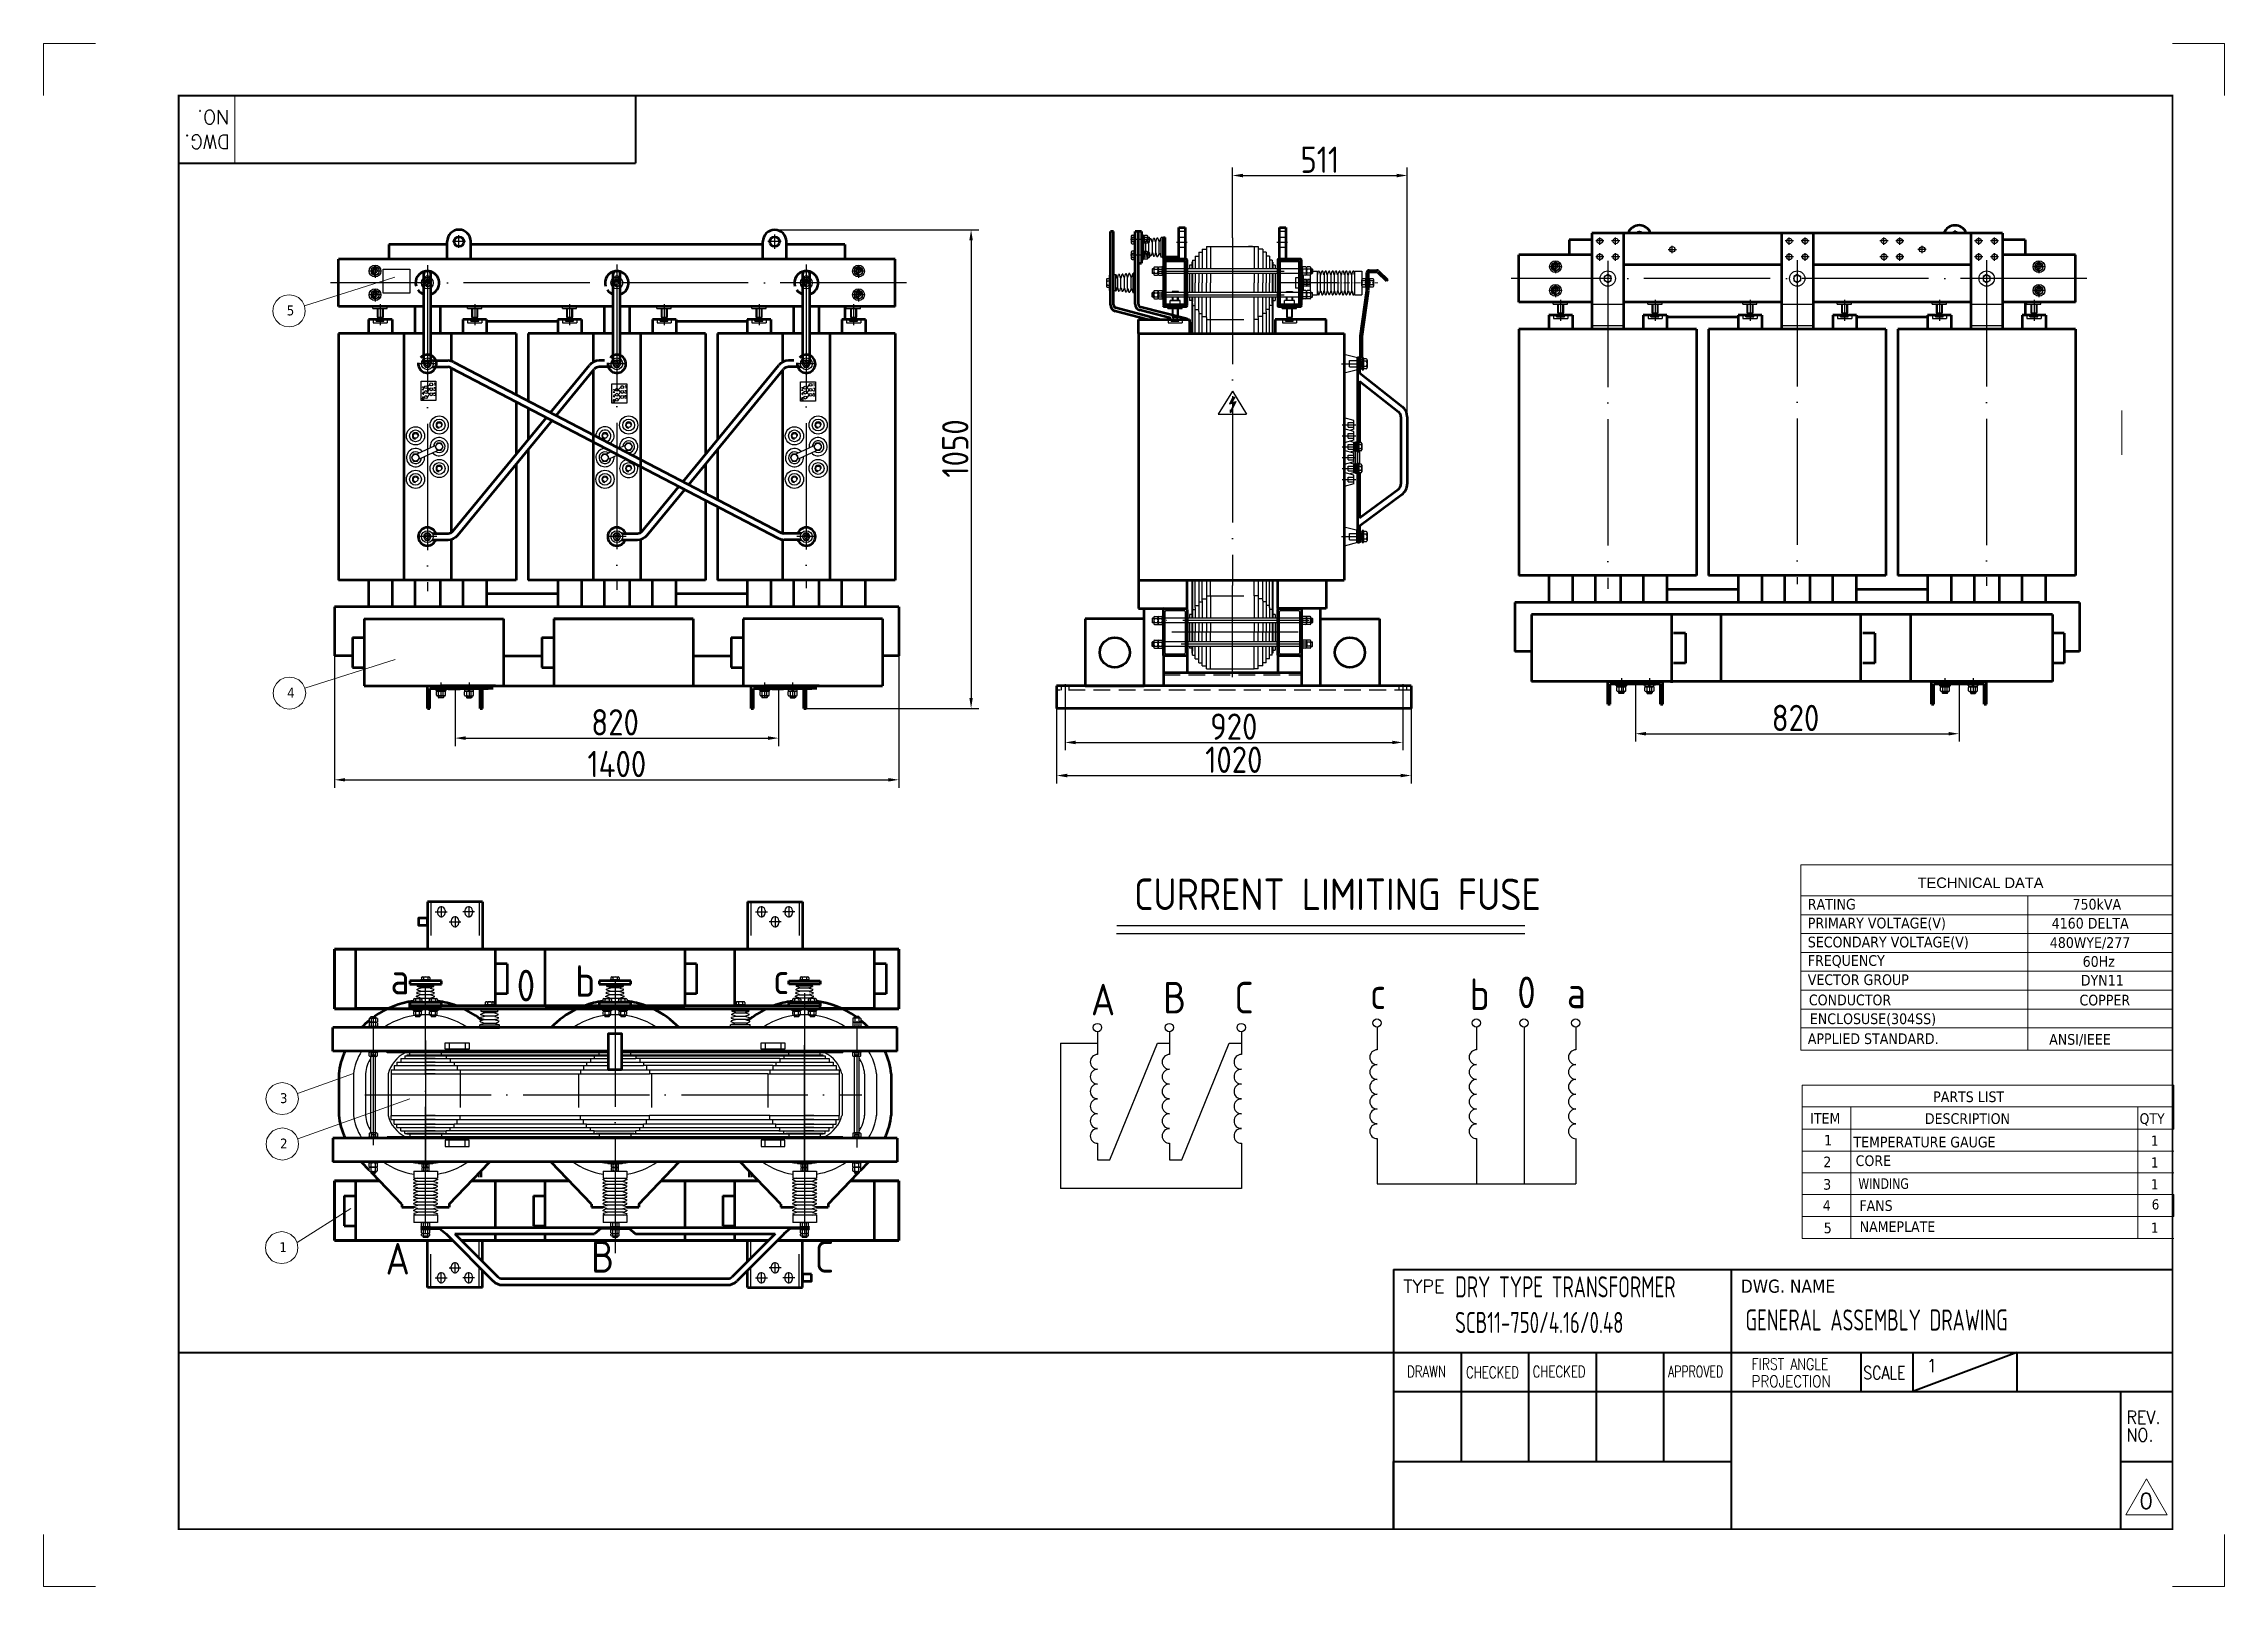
# Model space of a CAD drawing. Header units: millimetres. Extents: x 1190 to 1604, y -412 to -119.
import ezdxf
from ezdxf.enums import TextEntityAlignment as Align

# ---------------------------------------------------------------- set-up
doc = ezdxf.new("R2010")
doc.units = ezdxf.units.MM
for name, pattern in [('ACAD_ISO04W100', [30, 24, -3, 0, -3]), ('CENTER', [2, 1.25, -0.25, 0.25, -0.25]), ('HIDDEN', [9.525, 6.35, -3.175])]:
    doc.linetypes.add(name, pattern=pattern)
doc.layers.get('0').update_dxf_attribs({"color": 1, "linetype": 'ACAD_ISO04W100', "lineweight": 25})
doc.layers.get('Defpoints').update_dxf_attribs({"color": 8, "lineweight": 25})
doc.layers.add('1', color=4, linetype='Continuous')
doc.layers.add('2', color=3, linetype='Continuous')
for name, color, linetype, lineweight in [('6文字层', 3, 'Continuous', 35), ('标注、文本', 3, 'Continuous', 25), ('粗实线', 4, 'Continuous', 53), ('细实线', 2, 'Continuous', 25), ('虚线', 6, 'HIDDEN', 25), ('铁心', 3, 'Continuous', 0)]:
    doc.layers.add(name, color=color, linetype=linetype, lineweight=lineweight)
doc.layers.add('paper', color=254, linetype='Continuous', plot=False)
doc.styles.add('PDF Arial', font='arial.ttf')
doc.styles.add('ROMANS', font='romans.shx', dxfattribs={"bigfont": 'whgtxt.shx'})
doc.styles.get("Standard").update_dxf_attribs({"font": 'gbenor.shx', "bigfont": 'gbcbig.shx'})
doc.styles.add('Tahoma$001', font='tahoma.ttf', dxfattribs={"height": 2.159784})
doc.styles.add('Tahoma_txtstyle_28.93_0_0', font='tahoma.ttf')
doc.styles.add('Tahoma_txtstyle_30.40_0_0', font='tahoma.ttf')
doc.styles.add('样式 2', font='txt.shx', dxfattribs={"height": 12, "bigfont": 'gbcbig.shx'})
doc.dimstyles.new('1', dxfattribs={"dimtxt": 3.5, "dimasz": 2, "dimexe": 1.5, "dimexo": 0, "dimgap": 0.5, "dimtad": 1, "dimdec": 1, "dimdsep": 46, "dimtxsty": 'Standard', "dimcen": -2.5, "dimclrd": 3, "dimclre": 3, "dimclrt": 3, "dimazin": 2, "dimtfac": 1, "dimtdec": 1, "dimtmove": 0, "dimatfit": 2, "dimfxl": 1.5, "dimarcsym": 0})

msp = doc.modelspace()

# ---------------------------------------------------------------- texts
at = {"layer": '1', "color": 4, "lineweight": 13, "width": 0.76}
for s, p in [('DRY TYPE TRANSFORMER', (1458.14, -356.88)), ('SCB11-750/4.16/0.48', (1458.14, -363.64)), ('GENERAL ASSEMBLY DRAWING', (1513.32, -363.17))]:
    msp.add_text(s, height=4, dxfattribs=at).set_placement(p)
at = {"layer": '2', "lineweight": 13, "style": 'ROMANS'}
for s, p in [('NO.', (1225.22, -131.35)), ('DWG.', (1225.31, -136.07))]:
    msp.add_text(s, height=2.664, rotation=180, dxfattribs=at).set_placement(p)
for s, height, p in [('TYPE', 2.467, (1448.3, -355.99)), ('1', 2.47, (1547.69, -371.08))]:
    msp.add_text(s, height=height, dxfattribs=at).set_placement(p)
for s, height, width, p in [('FIRST ANGLE', 2.1707, 0.8, (1514.48, -370.64)), ('DRAWN', 2.171, 0.75, (1449.02, -372.06)), ('CHECKED', 2.171, 0.75, (1460.22, -372.19)), ('CHECKED', 2.171, 0.75, (1472.88, -372.06)), ('APPROVED', 2.171, 0.7, (1498.6, -372.06)), ('PROJECTION', 2.171, 0.86, (1514.48, -373.9)), ('SCALE', 2.467, 0.8, (1535.69, -372.43)), ('REV.', 2.467, 0.9, (1585.71, -380.87)), ('NO.', 2.467, 0.9, (1585.71, -384.24))]:
    msp.add_text(s, height=height, dxfattribs=dict(at, width=width)).set_placement(p)
at = {"layer": '2', "color": 4, "lineweight": 13, "style": 'ROMANS'}
msp.add_text('0', height=2.96, dxfattribs=at).set_placement((1588.2, -397.02))
at = {"layer": '标注、文本'}
msp.add_text('CURRENT LIMITING FUSE', height=6, dxfattribs=at).set_placement((1397.14, -283.31))
at = {"layer": '标注、文本', "char_height": 0.54, "width": 0.2783, "attachment_point": 1, "style": '样式 2'}
for s, insert in [('2', (1261.77, -183.93)), ('4', (1261.77, -184.87)), ('6', (1261.77, -185.82)), ('3', (1263.98, -184.07)), ('5', (1263.98, -185.03)), ('1', (1263.98, -183.14)), ('2', (1298.05, -184.44)), ('4', (1298.05, -185.38)), ('6', (1298.05, -186.33)), ('3', (1300.27, -184.58)), ('5', (1300.27, -185.53)), ('1', (1300.27, -183.64)), ('2', (1333.86, -184.04)), ('4', (1333.86, -184.97)), ('6', (1333.86, -185.93)), ('3', (1336.08, -184.18)), ('5', (1336.08, -185.13)), ('1', (1336.08, -183.24))]:
    msp.add_mtext(s, dxfattribs=dict(at, insert=insert))
at = {"layer": '标注、文本', "char_height": 6, "width": 3.8476, "attachment_point": 1}
for s, insert in [('b', (1290.94, -293.8)), ('a', (1255.84, -293.32)), ('0', (1279.83, -294.64)), ('c', (1328.57, -293.29)), ('A', (1388.94, -297.3)), ('B', (1402.67, -296.94)), ('C', (1416.18, -296.94)), ('c', (1441.99, -296.1)), ('b', (1460.92, -296.3)), ('0', (1469.96, -295.94)), ('a', (1479.38, -295.94)), ('A', (1254.9, -346.53)), ('B', (1293.97, -346.17)), ('C', (1336.44, -346.17))]:
    msp.add_mtext(s, dxfattribs=dict(at, insert=insert))
at = {"layer": '铁心', "lineweight": 13}
for s, height, style, p in [('5', 1.88, 'Tahoma$001', (1236.13, -170.34)), ('4', 1.88, 'Tahoma$001', (1236.2, -242.96)), ('TECHNICAL DATA', 1.9883, 'PDF Arial', (1546.03, -279.11)), ('RATING', 2.03, 'Tahoma$001', (1525.16, -283.21)), ('750kVA', 2.03, 'Tahoma$001', (1575.47, -283.21)), ('PRIMARY VOLTAGE(V)', 2.0303, 'Tahoma$001', (1525.16, -286.78)), ('4160 DELTA', 2.03, 'Tahoma$001', (1571.5, -286.82)), ('SECONDARY VOLTAGE(V)', 2.0303, 'Tahoma$001', (1525.16, -290.39)), ('480WYE/277', 2.03, 'Tahoma$001', (1571.15, -290.49)), ('FREQUENCY', 2.03, 'Tahoma$001', (1525.16, -293.9)), ('60Hz', 2.03, 'Tahoma$001', (1577.39, -294.08)), ('VECTOR GROUP', 2.0303, 'Tahoma$001', (1525.16, -297.54)), ('DYN11', 2.03, 'Tahoma$001', (1577.05, -297.65)), ('CONDUCTOR', 2.03, 'Tahoma$001', (1525.37, -301.39)), ('COPPER', 2.03, 'Tahoma$001', (1576.79, -301.42)), ('APPLIED STANDARD.', 2.0303, 'Tahoma$001', (1525.16, -308.75)), ('ANSI/IEEE', 2.03, 'Tahoma$001', (1571.03, -308.88)), ('3', 1.88, 'Tahoma$001', (1234.83, -319.97)), ('PARTS LIST', 2.024, 'Tahoma_txtstyle_30.40_0_0', (1548.99, -319.78)), ('ITEM', 2.024, 'Tahoma_txtstyle_30.40_0_0', (1525.62, -323.88)), ('DESCRIPTION', 2.0243, 'Tahoma_txtstyle_30.40_0_0', (1547.42, -323.93)), ('QTY', 2.015, 'Tahoma$001', (1588.2, -323.92)), ('2', 1.88, 'Tahoma$001', (1234.85, -328.59)), ('1', 2.02, 'Tahoma_txtstyle_30.40_0_0', (1528.26, -328.02)), ('TEMPERATURE GAUGE', 2.0243, 'Tahoma_txtstyle_30.40_0_0', (1533.84, -328.38)), ('1', 1.93, 'Tahoma_txtstyle_28.93_0_0', (1590.37, -328.08)), ('2', 2.02, 'Tahoma_txtstyle_30.40_0_0', (1528.11, -332.16)), (' CORE', 2.024, 'Tahoma_txtstyle_30.40_0_0', (1533.5, -331.92)), ('1', 1.93, 'Tahoma_txtstyle_28.93_0_0', (1590.37, -332.22)), ('3', 2.02, 'Tahoma_txtstyle_30.40_0_0', (1528.09, -336.42)), ('1', 1.93, 'Tahoma_txtstyle_28.93_0_0', (1590.37, -336.35)), ('4', 2.02, 'Tahoma_txtstyle_30.40_0_0', (1528.01, -340.43)), ('FANS', 2.024, 'Tahoma_txtstyle_30.40_0_0', (1534.97, -340.45)), ('6', 1.93, 'Tahoma_txtstyle_28.93_0_0', (1590.51, -340.18)), ('5', 2.02, 'Tahoma_txtstyle_30.40_0_0', (1528.2, -344.69)), ('NAMEPLATE', 2.024, 'Tahoma_txtstyle_30.40_0_0', (1535.02, -344.45)), ('1', 1.93, 'Tahoma_txtstyle_28.93_0_0', (1590.37, -344.61)), ('1', 1.88, 'Tahoma$001', (1234.72, -348.28)), ('DWG. NAME', 2.492, 'Tahoma_txtstyle_30.40_0_0', (1512.44, -355.99))]:
    msp.add_text(s, height=height, dxfattribs=dict(at, style=style)).set_placement(p)
at = {"layer": '铁心', "lineweight": 13, "style": 'Tahoma$001'}
msp.add_text('ENCLOSUSE(304SS)', height=2.0303, dxfattribs=at).set_placement((1537.55, -304.09), align=Align.MIDDLE)
at = {"layer": '铁心', "lineweight": 13, "style": 'Tahoma_txtstyle_30.40_0_0', "width": 0.88}
msp.add_text('WINDING', height=2, dxfattribs=at).set_placement((1534.77, -336.26))

# ---------------------------------------------------------------- blocks, each defined once
blk = doc.blocks.new('*D96')
at = {"layer": 'Defpoints', "color": 0, "transparency": 16777216}
for p in [(1384.01, -241.99), (1448.18, -241.99), (1448.18, -251.46)]:
    blk.add_point(p, dxfattribs=at)
at = {"layer": '细实线', "color": 3, "lineweight": -2, "transparency": 16777216}
for p, q in [((1384.01, -241.99), (1384.01, -252.96)), ((1448.18, -241.99), (1448.18, -252.96)), ((1386.01, -251.46), (1446.18, -251.46))]:
    blk.add_line(p, q, dxfattribs=at)
at = {"layer": '细实线', "color": 3, "transparency": 16777216}
for points in [[(1386.01, -251.13), (1386.01, -251.8), (1384.01, -251.46)], [(1446.18, -251.13), (1446.18, -251.8), (1448.18, -251.46)]]:
    blk.add_solid(points, dxfattribs=at)
at = {"layer": '细实线', "color": 3, "transparency": 16777216, "insert": (1416.09, -248.46), "char_height": 5, "attachment_point": 5}
blk.add_mtext('920', dxfattribs=at)
blk = doc.blocks.new('*D97')
at = {"layer": 'Defpoints', "color": 0, "transparency": 16777216}
for p in [(1382.42, -244.99), (1449.77, -244.99), (1449.77, -257.75)]:
    blk.add_point(p, dxfattribs=at)
at = {"layer": '细实线', "color": 3, "lineweight": -2, "transparency": 16777216}
for p, q in [((1382.42, -244.99), (1382.42, -259.25)), ((1449.77, -244.99), (1449.77, -259.25)), ((1384.42, -257.75), (1447.77, -257.75))]:
    blk.add_line(p, q, dxfattribs=at)
at = {"layer": '细实线', "color": 3, "transparency": 16777216}
for points in [[(1384.42, -257.41), (1384.42, -258.08), (1382.42, -257.75)], [(1447.77, -257.41), (1447.77, -258.08), (1449.77, -257.75)]]:
    blk.add_solid(points, dxfattribs=at)
at = {"layer": '细实线', "color": 3, "transparency": 16777216, "insert": (1416.09, -254.75), "char_height": 5, "attachment_point": 5}
blk.add_mtext('1020', dxfattribs=at)
blk = doc.blocks.new('*D98')
at = {"layer": 'Defpoints', "color": 0, "transparency": 16777216}
for p in [(1245.21, -235.04), (1352.46, -235.04), (1352.46, -258.56)]:
    blk.add_point(p, dxfattribs=at)
at = {"layer": '细实线', "color": 3, "lineweight": -2, "transparency": 16777216}
for p, q in [((1245.21, -235.04), (1245.21, -260.06)), ((1352.46, -235.04), (1352.46, -260.06)), ((1247.21, -258.56), (1350.46, -258.56))]:
    blk.add_line(p, q, dxfattribs=at)
at = {"layer": '细实线', "color": 3, "transparency": 16777216}
for points in [[(1247.21, -258.23), (1247.21, -258.89), (1245.21, -258.56)], [(1350.46, -258.23), (1350.46, -258.89), (1352.46, -258.56)]]:
    blk.add_solid(points, dxfattribs=at)
at = {"layer": '细实线', "color": 3, "transparency": 16777216, "insert": (1298.84, -255.56), "char_height": 5, "attachment_point": 5}
blk.add_mtext('1400', dxfattribs=at)
blk = doc.blocks.new('*D99')
at = {"layer": 'Defpoints', "color": 0, "transparency": 16777216}
for p in [(1449.05, -143.77), (1415.81, -155.6), (1449.05, -189.58)]:
    blk.add_point(p, dxfattribs=at)
at = {"layer": '细实线', "color": 3, "lineweight": -2, "transparency": 16777216}
for p, q in [((1415.81, -155.6), (1415.81, -142.27)), ((1417.81, -143.77), (1447.05, -143.77)), ((1449.05, -189.58), (1449.05, -142.27))]:
    blk.add_line(p, q, dxfattribs=at)
at = {"layer": '细实线', "color": 3, "transparency": 16777216}
for points in [[(1417.81, -143.44), (1417.81, -144.11), (1415.81, -143.77)], [(1447.05, -143.44), (1447.05, -144.11), (1449.05, -143.77)]]:
    blk.add_solid(points, dxfattribs=at)
at = {"layer": '细实线', "color": 3, "transparency": 16777216, "insert": (1432.43, -140.77), "char_height": 5, "attachment_point": 5}
blk.add_mtext('511', dxfattribs=at)
blk = doc.blocks.new('*D100')
at = {"layer": 'Defpoints', "color": 0, "transparency": 16777216}
for p in [(1268.09, -243.07), (1329.59, -243.21), (1329.59, -250.64)]:
    blk.add_point(p, dxfattribs=at)
at = {"layer": '细实线', "color": 3, "lineweight": -2, "transparency": 16777216}
for p, q in [((1268.09, -243.07), (1268.09, -252.14)), ((1329.59, -243.21), (1329.59, -252.14)), ((1270.09, -250.64), (1327.59, -250.64))]:
    blk.add_line(p, q, dxfattribs=at)
at = {"layer": '细实线', "color": 3, "transparency": 16777216}
for points in [[(1270.09, -250.31), (1270.09, -250.97), (1268.09, -250.64)], [(1327.59, -250.31), (1327.59, -250.97), (1329.59, -250.64)]]:
    blk.add_solid(points, dxfattribs=at)
at = {"layer": '细实线', "color": 3, "transparency": 16777216, "insert": (1298.51, -247.64), "char_height": 5, "attachment_point": 5}
blk.add_mtext('820', dxfattribs=at)
blk = doc.blocks.new('*D101')
at = {"layer": 'Defpoints', "color": 0, "transparency": 16777216}
for p in [(1328.84, -154.08), (1334.81, -244.99), (1366.16, -244.99)]:
    blk.add_point(p, dxfattribs=at)
at = {"layer": '细实线', "color": 3, "lineweight": -2, "transparency": 16777216}
for p, q in [((1328.84, -154.08), (1367.66, -154.08)), ((1366.16, -156.08), (1366.16, -242.99)), ((1334.81, -244.99), (1367.66, -244.99))]:
    blk.add_line(p, q, dxfattribs=at)
at = {"layer": '细实线', "color": 3, "transparency": 16777216}
for points in [[(1365.83, -156.08), (1366.49, -156.08), (1366.16, -154.08)], [(1365.83, -242.99), (1366.49, -242.99), (1366.16, -244.99)]]:
    blk.add_solid(points, dxfattribs=at)
at = {"layer": '细实线', "color": 3, "transparency": 16777216, "insert": (1363.16, -195.62), "char_height": 5, "attachment_point": 5, "rotation": 90}
blk.add_mtext('1050', dxfattribs=at)
blk = doc.blocks.new('*D105')
at = {"layer": 'Defpoints', "color": 0, "transparency": 16777216}
for p in [(1492.4, -242.24), (1553.9, -242.37), (1553.9, -249.81)]:
    blk.add_point(p, dxfattribs=at)
at = {"layer": '细实线', "color": 3, "lineweight": -2, "transparency": 16777216}
for p, q in [((1492.4, -242.24), (1492.4, -251.31)), ((1553.9, -242.37), (1553.9, -251.31)), ((1494.4, -249.81), (1551.9, -249.81))]:
    blk.add_line(p, q, dxfattribs=at)
at = {"layer": '细实线', "color": 3, "transparency": 16777216}
for points in [[(1494.4, -249.47), (1494.4, -250.14), (1492.4, -249.81)], [(1551.9, -249.47), (1551.9, -250.14), (1553.9, -249.81)]]:
    blk.add_solid(points, dxfattribs=at)
at = {"layer": '细实线', "color": 3, "transparency": 16777216, "insert": (1522.83, -246.81), "char_height": 5, "attachment_point": 5}
blk.add_mtext('820', dxfattribs=at)

# ---------------------------------------------------------------- dimensions: what is measured, and where the dimension line sits
at = {"layer": '细实线'}
for base, p1, p2, text, picture, middle in [((1449.05, -143.77), (1415.81, -155.6), (1449.05, -189.58), '511', '*D99', (1432.43, -140.77)), ((1352.46, -258.56), (1245.21, -235.04), (1352.46, -235.04), '1400', '*D98', (1298.84, -255.56)), ((1448.18, -251.46), (1384.01, -241.99), (1448.18, -241.99), '920', '*D96', (1416.09, -248.46)), ((1449.77, -257.75), (1382.42, -244.99), (1449.77, -244.99), '1020', '*D97', (1416.09, -254.75))]:
    dim = msp.add_linear_dim(base=base, p1=p1, p2=p2, text=text, dimstyle='1', override={"dimtxt": 5}, dxfattribs=at)
    dim.commit()
    dim.dimension.update_dxf_attribs({"geometry": picture, "text_midpoint": middle})
dim = msp.add_linear_dim(base=(1366.16, -244.99), p1=(1328.84, -154.08), p2=(1334.81, -244.99), angle=90, text='1050', dimstyle='1', override={"dimtxt": 5}, dxfattribs=at)
dim.commit()
dim.dimension.update_dxf_attribs({"geometry": '*D101', "text_midpoint": (1366.16, -195.62), "dimtype": 160})
for base, p1, p2, picture, middle in [((1329.59, -250.64), (1268.09, -243.07), (1329.59, -243.21), '*D100', (1298.51, -250.64)), ((1553.9, -249.81), (1492.4, -242.24), (1553.9, -242.37), '*D105', (1522.83, -249.81))]:
    dim = msp.add_linear_dim(base=base, p1=p1, p2=p2, text='820', dimstyle='1', override={"dimtxt": 5}, dxfattribs=at)
    dim.commit()
    dim.dimension.update_dxf_attribs({"geometry": picture, "text_midpoint": middle, "dimtype": 160})

# ---------------------------------------------------------------- linework, layer by layer
for p, q in [((1270.08, -156.32), (1267.62, -156.32)), ((1268.84, -157.51), (1268.84, -155.12)), ((1330.06, -156.33), (1327.52, -156.33)), ((1328.84, -157.72), (1328.84, -154.96)), ((1400.2, -155.92), (1396.47, -155.92)), ((1407.23, -156.48), (1405.2, -156.48)), ((1415.81, -155.6), (1415.81, -221.64)), ((1426.29, -156.48), (1424.28, -156.48)), ((1486.42, -156.21), (1484.86, -156.21)), ((1485.64, -156.96), (1485.64, -155.54)), ((1489.43, -156.21), (1487.87, -156.21)), ((1488.65, -156.96), (1488.65, -155.54)), ((1493.15, -154.71), (1493.15, -154.28)), ((1499.41, -158.55), (1499.41, -157.13)), ((1522.42, -156.21), (1520.86, -156.21)), ((1521.64, -156.96), (1521.64, -155.54)), ((1525.43, -156.21), (1523.87, -156.21)), ((1524.65, -156.96), (1524.65, -155.54)), ((1540.42, -156.21), (1538.86, -156.21)), ((1539.64, -156.96), (1539.64, -155.54)), ((1543.43, -156.21), (1541.87, -156.21)), ((1542.65, -156.96), (1542.65, -155.54)), ((1546.88, -158.55), (1546.88, -157.13)), ((1553.15, -154.71), (1553.15, -154.13)), ((1558.42, -156.21), (1556.86, -156.21)), ((1557.64, -156.96), (1557.64, -155.54)), ((1561.43, -156.21), (1559.87, -156.21)), ((1560.65, -156.96), (1560.65, -155.54)), ((1252.9, -160.79), (1252.9, -163.18)), ((1262.84, -160.81), (1262.84, -222.75)), ((1298.84, -160.67), (1298.84, -222.49)), ((1334.84, -160.69), (1334.84, -222.16)), ((1344.77, -160.79), (1344.77, -163.18)), ((1400.18, -158.92), (1396.43, -158.92)), ((1478.42, -161.09), (1476.15, -161.09)), ((1477.21, -159.95), (1477.21, -162.35)), ((1486.43, -159.21), (1484.87, -159.21)), ((1485.65, -159.96), (1485.65, -158.54)), ((1487.15, -159.98), (1487.15, -222.29)), ((1489.43, -159.21), (1487.87, -159.21)), ((1488.65, -159.96), (1488.65, -158.54)), ((1498.63, -157.81), (1500.2, -157.81)), ((1522.43, -159.21), (1520.87, -159.21)), ((1521.65, -159.96), (1521.65, -158.54)), ((1523.15, -159.84), (1523.15, -221.41)), ((1525.43, -159.21), (1523.87, -159.21)), ((1524.65, -159.96), (1524.65, -158.54)), ((1540.43, -159.21), (1538.87, -159.21)), ((1539.65, -159.96), (1539.65, -158.54)), ((1543.43, -159.21), (1541.87, -159.21)), ((1542.65, -159.96), (1542.65, -158.54)), ((1547.67, -157.81), (1546.1, -157.81)), ((1558.43, -159.21), (1556.87, -159.21)), ((1557.65, -159.96), (1557.65, -158.54)), ((1559.15, -159.86), (1559.15, -221.73)), ((1561.43, -159.21), (1559.87, -159.21)), ((1560.65, -159.96), (1560.65, -158.54)), ((1570.29, -161.09), (1568.02, -161.09)), ((1569.09, -159.95), (1569.09, -162.35)), ((1353.88, -164.17), (1244.46, -164.17)), ((1254.1, -161.92), (1251.84, -161.92)), ((1252.9, -165.29), (1252.9, -167.68)), ((1345.98, -161.92), (1343.71, -161.92)), ((1344.77, -165.29), (1344.77, -167.68)), ((1401.67, -161.92), (1430.09, -161.92)), ((1435.68, -164.17), (1424.79, -164.17)), ((1578.19, -163.34), (1468.77, -163.34)), ((1478.42, -165.59), (1476.15, -165.59)), ((1477.21, -164.45), (1477.21, -166.85)), ((1570.29, -165.59), (1568.02, -165.59)), ((1569.09, -164.45), (1569.09, -166.85)), ((1254.1, -166.42), (1251.84, -166.42)), ((1253.87, -168.22), (1253.87, -172.18)), ((1271.84, -168.22), (1271.84, -172.18)), ((1289.87, -168.22), (1289.87, -172.18)), ((1307.84, -168.22), (1307.84, -172.18)), ((1325.87, -168.22), (1325.87, -172.18)), ((1345.98, -166.42), (1343.71, -166.42)), ((1343.84, -168.22), (1343.84, -172.18)), ((1401.67, -166.42), (1430.13, -166.42)), ((1478.18, -167.39), (1478.18, -171.35)), ((1496.15, -167.39), (1496.15, -171.35)), ((1514.18, -167.39), (1514.18, -171.35)), ((1532.15, -167.39), (1532.15, -171.35)), ((1550.18, -167.39), (1550.18, -171.35)), ((1568.15, -167.39), (1568.15, -171.35)), ((1264.61, -179.54), (1261.04, -179.54)), ((1300.61, -179.54), (1297.04, -179.54)), ((1336.61, -179.54), (1333.04, -179.54)), ((1436.53, -179.54), (1440.12, -179.54)), ((1439.59, -180.67), (1439.59, -178.42)), ((1436.67, -191.15), (1439.3, -191.15)), ((1436.67, -193.22), (1439.3, -193.22)), ((1438.91, -196.12), (1438.91, -194.46)), ((1436.67, -195.29), (1439.3, -195.29)), ((1436.67, -197.36), (1439.3, -197.36)), ((1438.91, -198.18), (1438.91, -196.53)), ((1436.67, -199.42), (1439.3, -199.42)), ((1436.67, -201.49), (1439.3, -201.49)), ((1264.61, -212.36), (1261.04, -212.36)), ((1300.61, -212.36), (1297.04, -212.36)), ((1336.61, -212.36), (1333.04, -212.36)), ((1436.53, -212.36), (1440.12, -212.36)), ((1415.81, -239.08), (1415.81, -221.64)), ((1430.38, -228.29), (1401.35, -228.29)), ((1428.29, -230.54), (1403.03, -230.54)), ((1430.08, -232.79), (1401.37, -232.79)), ((1265.42, -240.1), (1265.42, -243.08)), ((1270.75, -240.1), (1270.75, -243.08)), ((1326.92, -240.1), (1326.92, -243.08)), ((1332.25, -240.1), (1332.25, -243.08)), ((1489.73, -239.27), (1489.73, -242.25)), ((1492.4, -239.91), (1492.4, -242.24)), ((1495.07, -239.27), (1495.07, -242.25)), ((1551.23, -239.27), (1551.23, -242.25)), ((1553.9, -239.91), (1553.9, -242.37)), ((1556.57, -239.27), (1556.57, -242.25)), ((1268.09, -240.74), (1268.09, -243.07)), ((1329.59, -240.74), (1329.59, -243.21)), ((1384.01, -240.42), (1384.01, -241.99)), ((1448.18, -240.42), (1448.18, -241.99)), ((1264.35, -283.62), (1266.62, -283.62)), ((1265.49, -282.54), (1265.49, -284.69)), ((1266.95, -285.52), (1269.22, -285.52)), ((1268.09, -284.44), (1268.09, -286.59)), ((1271.82, -283.62), (1269.55, -283.62)), ((1270.69, -282.54), (1270.69, -284.69)), ((1325.17, -283.62), (1327.45, -283.62)), ((1326.31, -282.54), (1326.31, -284.69)), ((1330.05, -285.52), (1327.77, -285.52)), ((1328.91, -284.44), (1328.91, -286.59)), ((1332.65, -283.62), (1330.37, -283.62)), ((1331.51, -282.54), (1331.51, -284.69)), ((1262.5, -344.68), (1262.5, -297.29)), ((1298.5, -296.66), (1298.5, -348.48)), ((1334.5, -299.08), (1334.5, -344.92)), ((1252.56, -303.99), (1252.56, -332.41)), ((1344.43, -304.43), (1344.43, -332.41)), ((1262.5, -308.07), (1262.5, -332.99)), ((1334.5, -308.07), (1334.5, -332.99)), ((1334.5, -332.99), (1334.5, -308.07)), ((1250.94, -318.41), (1345.38, -318.41)), ((1265.49, -354.23), (1265.49, -352.07)), ((1266.95, -351.25), (1269.22, -351.25)), ((1268.09, -352.33), (1268.09, -350.17)), ((1270.69, -354.23), (1270.69, -352.07)), ((1326.31, -354.23), (1326.31, -352.07)), ((1330.05, -351.25), (1327.77, -351.25)), ((1328.91, -352.33), (1328.91, -350.17)), ((1331.51, -354.23), (1331.51, -352.07)), ((1264.35, -353.15), (1266.62, -353.15)), ((1271.82, -353.15), (1269.55, -353.15)), ((1325.17, -353.15), (1327.45, -353.15)), ((1332.65, -353.15), (1330.37, -353.15))]:
    msp.add_line(p, q)
at = {"color": 1, "linetype": 'CENTER', "lineweight": 15}
msp.add_line((1428.9, -164.17), (1443.48, -164.17), dxfattribs=at)
at = {"lineweight": 9}
msp.add_line((1523.15, -162.68), (1523.15, -164), dxfattribs=at)
at = {"layer": '1', "color": 0, "lineweight": 40}
for p, q in [((1302.4, -128.59), (1302.4, -141.41)), ((1215.57, -141.41), (1302.4, -141.41)), ((1446.45, -351.58), (1594.46, -351.58)), ((1446.45, -351.58), (1446.45, -400.92)), ((1446.45, -351.58), (1523.83, -351.58)), ((1510.59, -351.58), (1510.59, -400.92)), ((1215.57, -367.37), (1594.46, -367.37)), ((1459.28, -367.37), (1459.28, -388.06)), ((1472.11, -367.37), (1472.11, -388.06)), ((1484.93, -367.37), (1484.93, -388.06)), ((1497.76, -367.37), (1497.76, -388.06)), ((1535.26, -367.37), (1535.26, -374.77)), ((1564.86, -367.37), (1545.12, -374.77)), ((1545.12, -367.37), (1545.12, -374.77)), ((1564.86, -367.37), (1564.86, -374.77)), ((1446.45, -374.77), (1510.59, -374.77)), ((1510.59, -374.77), (1594.46, -374.77)), ((1584.59, -374.77), (1584.59, -400.92)), ((1446.45, -388.06), (1510.59, -388.06)), ((1446.45, -400.88), (1446.45, -388.06)), ((1584.59, -388.06), (1594.46, -388.06))]:
    msp.add_line(p, q, dxfattribs=at)
at = {"layer": '1', "color": 0, "lineweight": 40, "const_width": 0.345}
msp.add_lwpolyline([(1215.57, -400.92), (1594.46, -400.92), (1594.46, -128.59), (1215.57, -128.59), (1215.57, -400.92)], dxfattribs=at)
at = {"layer": '2', "lineweight": 13}
for p, q in [((1226.22, -128.59), (1226.22, -141.41)), ((1585.58, -398.2), (1589.53, -391.37)), ((1589.53, -391.37), (1593.47, -398.2)), ((1593.47, -398.2), (1585.58, -398.2))]:
    msp.add_line(p, q, dxfattribs=at)
at = {"layer": '6文字层', "lineweight": 13}
for points in [[(1523.83, -274.73), (1594.46, -274.73)], [(1523.83, -274.73), (1523.83, -309.91)], [(1594.46, -274.73), (1594.46, -316.57)]]:
    msp.add_lwpolyline(points, dxfattribs=at)
at = {"layer": 'paper', "lineweight": 13}
for p, q in [((1189.91, -118.72), (1189.91, -128.59)), ((1189.91, -118.72), (1199.78, -118.72)), ((1604.33, -118.72), (1594.46, -118.72)), ((1604.33, -118.72), (1604.33, -128.59)), ((1189.91, -411.77), (1189.91, -401.9)), ((1604.33, -411.77), (1604.33, -401.9)), ((1189.91, -411.77), (1199.78, -411.77)), ((1604.33, -411.77), (1594.46, -411.77))]:
    msp.add_line(p, q, dxfattribs=at)
at = {"layer": '标注、文本'}
for p, q in [((1263.31, -183.44), (1262.83, -183.97)), ((1262.83, -183.97), (1263.31, -184.38)), ((1263.31, -184.38), (1262.83, -184.9)), ((1262.83, -184.9), (1263.31, -185.33)), ((1263.31, -185.33), (1262.83, -185.86)), ((1299.59, -183.95), (1299.12, -184.47)), ((1299.12, -184.47), (1299.59, -184.88)), ((1299.59, -184.88), (1299.12, -185.41)), ((1299.12, -185.41), (1299.59, -185.84)), ((1299.59, -185.84), (1299.12, -186.36)), ((1335.4, -183.54), (1334.92, -184.07)), ((1334.92, -184.07), (1335.4, -184.48)), ((1335.4, -184.48), (1334.92, -185.01)), ((1334.92, -185.01), (1335.4, -185.43)), ((1335.4, -185.43), (1334.92, -185.96)), ((1393.82, -287.77), (1471.4, -287.77)), ((1393.86, -286.21), (1471.39, -286.21)), ((1390.21, -306.43), (1390.21, -310.73)), ((1403.88, -306.43), (1403.88, -310.73)), ((1417.54, -306.43), (1417.54, -310.73)), ((1443.34, -305.54), (1443.34, -309.84)), ((1462.22, -305.54), (1462.22, -309.84)), ((1471.27, -305.54), (1471.27, -335.32)), ((1481.1, -305.54), (1481.1, -309.85)), ((1383.18, -308.58), (1390.21, -308.58)), ((1383.18, -308.58), (1383.18, -336.21)), ((1392.53, -330.76), (1401.56, -308.58)), ((1401.56, -308.58), (1403.88, -308.58)), ((1406.19, -330.76), (1415.23, -308.58)), ((1415.23, -308.58), (1417.54, -308.58)), ((1443.34, -326.72), (1443.34, -335.32)), ((1462.22, -326.72), (1462.22, -335.32)), ((1481.1, -326.72), (1481.1, -335.32)), ((1390.21, -327.61), (1390.21, -330.76)), ((1390.21, -330.76), (1392.53, -330.76)), ((1403.88, -327.61), (1403.88, -330.76)), ((1403.88, -330.76), (1406.19, -330.76)), ((1417.54, -327.61), (1417.54, -336.21)), ((1443.34, -335.32), (1481.1, -335.32)), ((1417.54, -336.21), (1383.18, -336.21))]:
    msp.add_line(p, q, dxfattribs=at)
at = {"layer": '标注、文本', "color": 2}
for p, q in [((1264.77, -283.39), (1264.77, -283.85)), ((1266.2, -283.39), (1266.2, -283.85)), ((1267.37, -285.29), (1267.37, -285.75)), ((1268.8, -285.29), (1268.8, -285.75)), ((1269.97, -283.39), (1269.97, -283.85)), ((1271.4, -283.39), (1271.4, -283.85)), ((1325.6, -283.39), (1325.6, -283.85)), ((1327.02, -283.39), (1327.02, -283.85)), ((1328.2, -285.29), (1328.2, -285.75)), ((1329.62, -285.29), (1329.62, -285.75)), ((1330.8, -283.39), (1330.8, -283.85)), ((1332.22, -283.39), (1332.22, -283.85)), ((1267.37, -351.48), (1267.37, -351.02)), ((1268.8, -351.48), (1268.8, -351.02)), ((1328.2, -351.48), (1328.2, -351.02)), ((1329.62, -351.48), (1329.62, -351.02)), ((1264.77, -353.38), (1264.77, -352.92)), ((1266.2, -353.38), (1266.2, -352.92)), ((1269.97, -353.38), (1269.97, -352.92)), ((1271.4, -353.38), (1271.4, -352.92)), ((1325.6, -353.38), (1325.6, -352.92)), ((1327.02, -353.38), (1327.02, -352.92)), ((1330.8, -353.38), (1330.8, -352.92)), ((1332.22, -353.38), (1332.22, -352.92))]:
    msp.add_line(p, q, dxfattribs=at)
at = {"layer": '标注、文本', "color": 4, "lineweight": 60}
for p, q in [((1245.21, -290.75), (1352.46, -290.75)), ((1245.21, -290.75), (1245.21, -302.05)), ((1352.46, -290.75), (1352.46, -302.05)), ((1245.21, -302.05), (1255.3, -302.05)), ((1352.46, -302.05), (1245.21, -302.05)), ((1253.77, -334.76), (1245.21, -334.76)), ((1245.21, -334.76), (1245.21, -346.06)), ((1289.77, -334.76), (1271.22, -334.76)), ((1325.77, -334.76), (1307.22, -334.76)), ((1352.46, -334.76), (1343.22, -334.76)), ((1352.46, -334.76), (1352.46, -346.06)), ((1267.62, -346.06), (1245.21, -346.06)), ((1327.67, -346.06), (1269.32, -346.06)), ((1352.46, -346.06), (1329.37, -346.06))]:
    msp.add_line(p, q, dxfattribs=at)
at = {"layer": '标注、文本', "lineweight": 13}
msp.add_line((1566.99, -309.91), (1566.99, -305.68), dxfattribs=at)
at = {"layer": '标注、文本', "color": 2}
msp.add_lwpolyline([(1254.46, -161.53), (1259.48, -161.53), (1259.48, -166.12), (1254.46, -166.12)], close=True, dxfattribs=at)
at = {"layer": '标注、文本'}
for points in [[(1261.64, -182.85), (1264.47, -182.85), (1264.47, -186.5), (1261.64, -186.5)], [(1297.92, -183.35), (1300.76, -183.35), (1300.76, -187.01), (1297.92, -187.01)], [(1333.73, -182.95), (1336.57, -182.95), (1336.57, -186.61), (1333.73, -186.61)]]:
    msp.add_lwpolyline(points, close=True, dxfattribs=at)
at = {"layer": '标注、文本', "color": 4, "lineweight": 53}
for points in [[(1255.41, -302), (1249.25, -302), (1249.25, -290.7), (1275.75, -290.7), (1275.75, -301.49)], [(1285.25, -301.49), (1285.25, -290.7), (1311.75, -290.7), (1311.75, -301.49)], [(1321.25, -301.49), (1321.25, -290.7), (1347.75, -290.7), (1347.75, -302), (1337.5, -302)], [(1311.75, -302), (1285.25, -302)], [(1267.62, -346.06), (1249.25, -346.06), (1249.25, -334.76), (1253.77, -334.76)], [(1271.22, -334.76), (1275.75, -334.76), (1275.75, -343.62)], [(1285.25, -343.62), (1285.25, -334.76), (1289.77, -334.76)], [(1307.22, -334.76), (1311.75, -334.76), (1311.75, -343.62)], [(1321.25, -343.62), (1321.25, -334.76), (1325.77, -334.76)], [(1343.22, -334.76), (1347.75, -334.76), (1347.75, -346.06), (1329.37, -346.06)], [(1275.75, -344.82), (1275.75, -346.06), (1269.32, -346.06)], [(1311.75, -344.82), (1311.75, -346.06), (1285.25, -346.06), (1285.25, -344.82)], [(1327.67, -346.06), (1321.25, -346.06), (1321.25, -344.82)]]:
    msp.add_lwpolyline(points, dxfattribs=at)
at = {"layer": '标注、文本'}
for centre, radius in [((1262.84, -163.13), 0.358), ((1298.84, -163.13), 0.358), ((1334.84, -163.13), 0.358), ((1262.56, -183.97), 0.275), ((1262.56, -184.9), 0.275), ((1262.56, -185.86), 0.275), ((1263.58, -183.44), 0.275), ((1263.58, -184.38), 0.275), ((1263.58, -185.33), 0.275), ((1298.84, -184.47), 0.275), ((1298.84, -185.41), 0.275), ((1298.84, -186.36), 0.275), ((1299.87, -183.95), 0.275), ((1299.87, -184.88), 0.275), ((1299.87, -185.84), 0.275), ((1334.65, -184.07), 0.275), ((1334.65, -185.01), 0.275), ((1334.65, -185.96), 0.275), ((1335.67, -183.54), 0.275), ((1335.67, -184.48), 0.275), ((1335.67, -185.43), 0.275), ((1390.17, -305.63), 0.794), ((1403.83, -305.63), 0.794), ((1417.5, -305.63), 0.794), ((1443.29, -304.75), 0.794), ((1462.17, -304.75), 0.794), ((1471.23, -304.75), 0.794), ((1481.05, -304.75), 0.794)]:
    msp.add_circle(centre, radius, dxfattribs=at)
for centre in [(1390.21, -312.14), (1403.88, -312.14), (1417.54, -312.14), (1443.34, -311.25), (1462.22, -311.25), (1481.1, -311.25), (1390.21, -314.95), (1403.88, -314.95), (1417.54, -314.95), (1443.34, -314.06), (1462.22, -314.06), (1481.1, -314.06), (1390.21, -317.76), (1403.88, -317.76), (1417.54, -317.76), (1443.34, -316.88), (1443.34, -319.69), (1462.22, -316.88), (1462.22, -319.69), (1481.1, -316.88), (1481.1, -319.69), (1390.21, -320.57), (1390.21, -323.39), (1403.88, -320.57), (1403.88, -323.39), (1417.54, -320.57), (1417.54, -323.39), (1443.34, -322.5), (1462.22, -322.5), (1481.1, -322.5), (1390.21, -326.2), (1403.88, -326.2), (1417.54, -326.2), (1443.34, -325.31), (1462.22, -325.31), (1481.1, -325.32)]:
    msp.add_arc(centre, 1.41, 90, 270, dxfattribs=at)
at = {"layer": '粗实线'}
for p, q in [((1266.59, -156.86), (1255.52, -156.86)), ((1255.52, -156.86), (1255.52, -159.67)), ((1266.59, -156.86), (1263.5, -156.86)), ((1266.59, -159.67), (1266.59, -156.32)), ((1271.09, -159.67), (1271.09, -156.32)), ((1299.5, -156.86), (1271.09, -156.86)), ((1326.59, -156.86), (1299.5, -156.86)), ((1326.59, -159.69), (1326.59, -156.33)), ((1331.09, -159.69), (1331.09, -156.33)), ((1342.15, -156.86), (1331.09, -156.86)), ((1334.17, -156.86), (1331.09, -156.86)), ((1342.15, -156.86), (1342.15, -159.67)), ((1393.25, -154.42), (1392.65, -154.42)), ((1392.65, -168.35), (1392.65, -154.42)), ((1393.25, -168.35), (1393.25, -154.42)), ((1397.37, -168.22), (1397.37, -154.42)), ((1397.97, -154.42), (1397.37, -154.42)), ((1397.97, -168.22), (1397.97, -154.42)), ((1398.57, -154.42), (1397.97, -154.42)), ((1398.57, -154.42), (1398.57, -160.42)), ((1402.7, -159.48), (1402.7, -155.54)), ((1402.7, -155.54), (1403.07, -155.54)), ((1403.07, -159.11), (1403.07, -155.54)), ((1405.62, -159.67), (1405.62, -153.67)), ((1405.62, -153.67), (1406.82, -153.67)), ((1406.82, -153.67), (1406.82, -159.67)), ((1424.79, -159.67), (1424.79, -153.67)), ((1424.79, -153.67), (1425.99, -153.67)), ((1425.99, -153.67), (1425.99, -159.67)), ((1484.15, -156.02), (1479.84, -156.02)), ((1479.84, -156.02), (1479.84, -158.84)), ((1484.15, -154.71), (1484.15, -172.93)), ((1490.15, -154.71), (1484.15, -154.71)), ((1490.15, -154.71), (1490.15, -172.93)), ((1520.15, -154.71), (1490.15, -154.71)), ((1520.15, -154.71), (1520.15, -172.93)), ((1526.15, -154.71), (1520.15, -154.71)), ((1526.15, -154.71), (1526.15, -172.93)), ((1556.15, -154.71), (1526.15, -154.71)), ((1556.15, -154.71), (1556.15, -172.93)), ((1562.15, -154.71), (1556.15, -154.71)), ((1562.15, -154.71), (1562.15, -172.93)), ((1566.46, -156.02), (1562.15, -156.02)), ((1566.46, -156.02), (1566.46, -158.84)), ((1266.59, -159.67), (1245.96, -159.67)), ((1245.96, -168.67), (1245.96, -159.67)), ((1299.5, -159.67), (1263.5, -159.67)), ((1334.17, -159.67), (1299.5, -159.67)), ((1351.71, -159.67), (1331.09, -159.67)), ((1351.71, -168.67), (1351.71, -159.67)), ((1397.97, -160.42), (1398.57, -160.42)), ((1402.7, -159.86), (1402.7, -168.48)), ((1407.01, -159.67), (1402.88, -159.67)), ((1403.07, -160.23), (1403.07, -168.11)), ((1405.62, -159.29), (1403.26, -159.29)), ((1406.63, -160.04), (1403.26, -160.04)), ((1406.82, -159.67), (1405.62, -159.67)), ((1406.82, -168.11), (1406.82, -160.23)), ((1407.2, -168.48), (1407.2, -159.86)), ((1424.42, -159.86), (1424.42, -168.48)), ((1428.73, -159.67), (1424.61, -159.67)), ((1425.99, -159.67), (1424.79, -159.67)), ((1424.79, -160.23), (1424.79, -168.11)), ((1428.36, -160.04), (1424.98, -160.04)), ((1428.54, -168.11), (1428.54, -160.23)), ((1428.92, -168.48), (1428.92, -159.86)), ((1484.15, -158.84), (1470.27, -158.84)), ((1470.27, -167.84), (1470.27, -158.84)), ((1520.15, -160.71), (1490.15, -160.71)), ((1556.15, -160.71), (1526.15, -160.71)), ((1576.02, -158.84), (1562.15, -158.84)), ((1576.02, -167.84), (1576.02, -158.84)), ((1262.17, -179.54), (1262.17, -162.42)), ((1262.67, -161.92), (1262.84, -161.92)), ((1263, -161.92), (1262.84, -161.92)), ((1263.5, -179.54), (1263.5, -162.42)), ((1298.17, -179.54), (1298.17, -162.42)), ((1298.67, -161.92), (1298.84, -161.92)), ((1299, -161.92), (1298.84, -161.92)), ((1299.5, -179.54), (1299.5, -162.42)), ((1334.17, -179.54), (1334.17, -162.42)), ((1334.67, -161.92), (1334.84, -161.92)), ((1335, -161.92), (1334.84, -161.92)), ((1335.5, -179.54), (1335.5, -162.42)), ((1440.19, -174.25), (1441.39, -165.63)), ((1440.47, -174.29), (1441.66, -165.67)), ((1441.39, -165.63), (1441.39, -162.2)), ((1441.66, -165.63), (1441.66, -162.28)), ((1441.79, -161.8), (1443.29, -161.8)), ((1441.86, -162.08), (1443.26, -162.08)), ((1443.4, -162.14), (1445.11, -163.79)), ((1443.57, -161.91), (1445.31, -163.59)), ((1445.31, -163.59), (1445.11, -163.79)), ((1262.17, -168.67), (1245.96, -168.67)), ((1260.44, -168.67), (1260.44, -173.77)), ((1298.17, -168.67), (1263.5, -168.67)), ((1265.24, -168.67), (1265.24, -173.77)), ((1296.44, -168.67), (1296.44, -173.77)), ((1334.17, -168.67), (1299.5, -168.67)), ((1301.24, -168.67), (1301.24, -173.77)), ((1332.44, -168.67), (1332.44, -173.77)), ((1351.71, -168.67), (1335.5, -168.67)), ((1337.24, -168.67), (1337.24, -173.77)), ((1342.15, -168.67), (1342.15, -171.14)), ((1399.63, -171.14), (1393.54, -169.51)), ((1401.94, -171.14), (1393.69, -168.93)), ((1404.12, -170.9), (1398.26, -169.38)), ((1406.93, -170.92), (1398.42, -168.8)), ((1402.88, -168.67), (1407.01, -168.67)), ((1403.26, -168.29), (1406.63, -168.29)), ((1406.3, -168.67), (1403.6, -168.67)), ((1403.6, -168.67), (1406.3, -168.67)), ((1424.61, -168.67), (1428.73, -168.67)), ((1424.98, -168.29), (1428.36, -168.29)), ((1484.15, -167.84), (1470.27, -167.84)), ((1520.15, -167.84), (1490.15, -167.84)), ((1556.15, -167.84), (1526.15, -167.84)), ((1576.02, -167.84), (1562.15, -167.84)), ((1566.46, -167.84), (1566.46, -170.31)), ((1245.96, -173.77), (1245.96, -220.61)), ((1262.17, -173.77), (1245.96, -173.77)), ((1256.12, -171.14), (1251.62, -171.14)), ((1251.62, -171.14), (1251.62, -173.77)), ((1256.12, -171.14), (1256.12, -173.77)), ((1258.34, -173.77), (1258.34, -220.61)), ((1279.71, -173.77), (1263.5, -173.77)), ((1267.34, -173.77), (1267.34, -179.02)), ((1274.09, -171.14), (1269.59, -171.14)), ((1269.59, -171.14), (1269.59, -173.77)), ((1274.09, -171.14), (1274.09, -173.77)), ((1287.62, -171.48), (1274.09, -171.48)), ((1279.71, -173.77), (1279.71, -185.39)), ((1281.96, -173.77), (1281.96, -186.56)), ((1298.17, -173.77), (1281.96, -173.77)), ((1292.12, -171.14), (1287.62, -171.14)), ((1287.62, -171.14), (1287.62, -173.77)), ((1292.12, -171.14), (1292.12, -173.77)), ((1294.34, -173.77), (1294.34, -179.23)), ((1315.71, -173.77), (1299.5, -173.77)), ((1303.34, -173.77), (1303.34, -211.61)), ((1310.09, -171.14), (1305.59, -171.14)), ((1305.59, -171.14), (1305.59, -173.77)), ((1310.09, -171.14), (1310.09, -173.77)), ((1323.62, -171.48), (1310.09, -171.48)), ((1315.71, -173.77), (1315.71, -196.7)), ((1317.96, -173.77), (1317.96, -193.97)), ((1334.17, -173.77), (1317.96, -173.77)), ((1328.12, -171.14), (1323.62, -171.14)), ((1323.62, -171.14), (1323.62, -173.77)), ((1328.12, -171.14), (1328.12, -173.77)), ((1330.34, -173.77), (1330.34, -179.22)), ((1351.71, -173.77), (1335.5, -173.77)), ((1339.34, -173.77), (1339.34, -220.61)), ((1346.09, -171.14), (1341.59, -171.14)), ((1341.59, -171.14), (1341.59, -173.77)), ((1346.09, -171.14), (1346.09, -173.77)), ((1351.71, -173.77), (1351.71, -220.61)), ((1397.95, -173.77), (1397.95, -171.14)), ((1397.95, -171.14), (1407.66, -171.14)), ((1397.95, -173.77), (1397.95, -220.61)), ((1397.95, -173.77), (1437.04, -173.77)), ((1405.44, -171.14), (1405.29, -171.1)), ((1407.66, -171.14), (1407.66, -173.77)), ((1407.82, -173.77), (1407.82, -172.08)), ((1433.66, -171.14), (1423.96, -171.14)), ((1423.96, -171.14), (1423.96, -173.77)), ((1433.66, -173.77), (1433.66, -171.14)), ((1437.04, -173.77), (1437.04, -220.61)), ((1470.27, -172.93), (1470.27, -219.77)), ((1504.02, -172.93), (1470.27, -172.93)), ((1480.43, -170.31), (1475.93, -170.31)), ((1475.93, -170.31), (1475.93, -172.93)), ((1480.43, -170.31), (1480.43, -172.93)), ((1498.4, -170.31), (1493.9, -170.31)), ((1493.9, -170.31), (1493.9, -172.93)), ((1498.4, -170.31), (1498.4, -172.93)), ((1511.93, -170.65), (1498.4, -170.65)), ((1504.02, -172.93), (1504.02, -219.77)), ((1506.27, -172.93), (1506.27, -219.77)), ((1540.02, -172.93), (1506.27, -172.93)), ((1516.43, -170.31), (1511.93, -170.31)), ((1511.93, -170.31), (1511.93, -172.93)), ((1516.43, -170.31), (1516.43, -172.93)), ((1534.4, -170.31), (1529.9, -170.31)), ((1529.9, -170.31), (1529.9, -172.93)), ((1534.4, -170.31), (1534.4, -172.93)), ((1547.93, -170.65), (1534.4, -170.65)), ((1540.02, -172.93), (1540.02, -219.77)), ((1542.27, -172.93), (1542.27, -219.77)), ((1576.02, -172.93), (1542.27, -172.93)), ((1552.43, -170.31), (1547.93, -170.31)), ((1547.93, -170.31), (1547.93, -172.93)), ((1552.43, -170.31), (1552.43, -172.93)), ((1570.4, -170.31), (1565.9, -170.31)), ((1565.9, -170.31), (1565.9, -172.93)), ((1570.4, -170.31), (1570.4, -172.93)), ((1576.02, -172.93), (1576.02, -219.77)), ((1440.19, -177.65), (1440.19, -174.25)), ((1440.19, -178.43), (1440.19, -177.65)), ((1440.47, -177.65), (1440.19, -177.65)), ((1440.47, -177.65), (1440.47, -174.25)), ((1440.47, -178.42), (1440.47, -177.65)), ((1263.79, -178.94), (1266.75, -178.94)), ((1263.79, -180.14), (1266.75, -180.14)), ((1267.3, -180.28), (1329.52, -212.69)), ((1267.34, -180.3), (1267.34, -211.61)), ((1267.86, -179.22), (1330.08, -211.62)), ((1286.24, -188.79), (1293.62, -179.82)), ((1287.32, -189.35), (1294.54, -180.58)), ((1294.34, -180.83), (1294.34, -220.61)), ((1296.48, -178.94), (1295.47, -178.94)), ((1297.88, -180.14), (1295.47, -180.14)), ((1311.43, -201.91), (1329.6, -179.82)), ((1312.51, -202.47), (1330.53, -180.58)), ((1330.34, -180.82), (1330.34, -211.72)), ((1332.48, -178.94), (1331.46, -178.94)), ((1333.88, -180.14), (1331.46, -180.14)), ((1439.59, -178.42), (1439.59, -194.59)), ((1439.96, -178.42), (1439.59, -178.42)), ((1439.96, -178.42), (1439.96, -181.28)), ((1439.96, -181.28), (1448.13, -187.7)), ((1439.96, -182.81), (1439.96, -194.48)), ((1439.96, -182.81), (1447.39, -188.64)), ((1267.7, -211.32), (1285.46, -189.73)), ((1268.62, -212.08), (1286.54, -190.3)), ((1279.71, -186.74), (1279.71, -196.72)), ((1281.96, -187.91), (1281.96, -193.98)), ((1447.85, -189.58), (1447.85, -202.4)), ((1449.05, -189.58), (1449.05, -202.4)), ((1279.71, -198.61), (1279.71, -220.61)), ((1281.96, -195.87), (1281.96, -220.61)), ((1315.71, -198.59), (1315.71, -204.14)), ((1317.96, -195.86), (1317.96, -205.31)), ((1303.68, -211.32), (1310.65, -202.85)), ((1439.59, -200.12), (1439.59, -213.48)), ((1439.96, -200.24), (1439.96, -208.81)), ((1304.61, -212.08), (1311.74, -203.42)), ((1315.71, -205.49), (1315.71, -220.61)), ((1317.96, -206.66), (1317.96, -220.61)), ((1439.96, -208.81), (1447.36, -203.37)), ((1439.96, -210.3), (1448.07, -204.33)), ((1439.59, -213.48), (1439.59, -211.23)), ((1439.96, -210.3), (1439.96, -213.48)), ((1439.96, -213.47), (1439.96, -211.24)), ((1263.79, -211.76), (1266.77, -211.76)), ((1263.79, -212.96), (1266.77, -212.96)), ((1267.34, -212.89), (1267.34, -220.61)), ((1299.79, -211.76), (1302.76, -211.76)), ((1299.79, -212.96), (1302.76, -212.96)), ((1303.34, -212.89), (1303.34, -220.61)), ((1330.34, -212.94), (1330.34, -220.61)), ((1333.88, -211.76), (1330.63, -211.76)), ((1333.88, -212.96), (1330.63, -212.96)), ((1439.96, -213.48), (1439.59, -213.48)), ((1279.71, -220.61), (1245.96, -220.61)), ((1251.62, -220.61), (1251.62, -225.7)), ((1256.12, -220.61), (1256.12, -225.7)), ((1260.44, -220.61), (1260.44, -225.7)), ((1265.24, -220.61), (1265.24, -225.7)), ((1269.55, -220.61), (1269.55, -225.7)), ((1274.05, -220.61), (1274.05, -225.7)), ((1287.62, -223.23), (1274.05, -223.23)), ((1315.71, -220.61), (1281.96, -220.61)), ((1287.62, -220.61), (1287.62, -225.7)), ((1292.12, -220.61), (1292.12, -225.7)), ((1296.44, -220.61), (1296.44, -225.7)), ((1301.24, -220.61), (1301.24, -225.7)), ((1305.55, -220.61), (1305.55, -225.7)), ((1310.05, -220.61), (1310.05, -225.7)), ((1323.62, -223.23), (1310.05, -223.23)), ((1351.71, -220.61), (1317.96, -220.61)), ((1323.62, -220.61), (1323.62, -225.7)), ((1328.12, -220.61), (1328.12, -225.7)), ((1332.44, -220.61), (1332.44, -225.7)), ((1337.24, -220.61), (1337.24, -225.7)), ((1341.55, -220.61), (1341.55, -225.7)), ((1346.05, -220.61), (1346.05, -225.7)), ((1397.95, -220.61), (1437.04, -220.61)), ((1397.95, -220.61), (1397.95, -226.04)), ((1407.2, -226.04), (1407.2, -220.61)), ((1424.42, -226.04), (1424.42, -220.61)), ((1433.66, -220.61), (1433.66, -226.04)), ((1504.02, -219.77), (1470.27, -219.77)), ((1475.93, -219.77), (1475.93, -224.87)), ((1480.43, -219.77), (1480.43, -224.87)), ((1484.75, -219.77), (1484.75, -224.87)), ((1489.55, -219.77), (1489.55, -224.87)), ((1493.86, -219.77), (1493.86, -224.87)), ((1498.36, -219.77), (1498.36, -224.87)), ((1511.93, -222.4), (1498.36, -222.4)), ((1540.02, -219.77), (1506.27, -219.77)), ((1511.93, -219.77), (1511.93, -224.87)), ((1516.43, -219.77), (1516.43, -224.87)), ((1520.75, -219.77), (1520.75, -224.87)), ((1525.55, -219.77), (1525.55, -224.87)), ((1529.86, -219.77), (1529.86, -224.87)), ((1534.36, -219.77), (1534.36, -224.87)), ((1547.93, -222.4), (1534.36, -222.4)), ((1576.02, -219.77), (1542.27, -219.77)), ((1547.93, -219.77), (1547.93, -224.87)), ((1552.43, -219.77), (1552.43, -224.87)), ((1556.75, -219.77), (1556.75, -224.87)), ((1561.55, -219.77), (1561.55, -224.87)), ((1565.86, -219.77), (1565.86, -224.87)), ((1570.36, -219.77), (1570.36, -224.87)), ((1352.46, -225.7), (1245.21, -225.7)), ((1245.21, -225.7), (1245.21, -235.04)), ((1352.46, -225.7), (1352.46, -235.04)), ((1397.95, -226.04), (1407.2, -226.04)), ((1399.08, -240.74), (1399.08, -226.04)), ((1402.7, -234.86), (1402.7, -226.23)), ((1402.88, -226.04), (1407.01, -226.04)), ((1407.2, -226.23), (1407.2, -232.34)), ((1433.66, -226.04), (1424.42, -226.04)), ((1424.42, -234.86), (1424.42, -226.23)), ((1424.61, -226.04), (1428.73, -226.04)), ((1428.92, -226.23), (1428.92, -234.86)), ((1432.53, -240.74), (1432.53, -226.04)), ((1576.77, -224.87), (1469.52, -224.87)), ((1469.52, -224.87), (1469.52, -234.21)), ((1571.65, -227.16), (1472.65, -227.16)), ((1472.65, -227.16), (1472.65, -239.91)), ((1499.26, -227.38), (1499.26, -240.13)), ((1508.65, -227.16), (1508.65, -239.91)), ((1535.19, -227.16), (1535.19, -239.91)), ((1544.65, -227.16), (1544.65, -239.91)), ((1571.65, -227.16), (1571.65, -239.91)), ((1576.77, -224.87), (1576.77, -234.21)), ((1248.59, -231.52), (1248.59, -237.22)), ((1248.59, -231.52), (1250.84, -231.52)), ((1250.84, -227.99), (1277.33, -227.99)), ((1250.84, -227.99), (1250.84, -240.74)), ((1277.33, -227.99), (1277.33, -240.74)), ((1284.59, -231.52), (1284.59, -237.22)), ((1284.59, -231.52), (1286.84, -231.52)), ((1313.33, -227.99), (1286.84, -227.99)), ((1286.84, -227.99), (1286.84, -240.74)), ((1286.84, -227.99), (1313.33, -227.99)), ((1286.84, -227.99), (1286.84, -240.74)), ((1313.33, -227.99), (1313.33, -240.74)), ((1313.33, -227.99), (1313.33, -240.74)), ((1320.59, -231.52), (1320.59, -237.22)), ((1320.59, -231.52), (1322.84, -231.52)), ((1349.33, -227.99), (1322.84, -227.99)), ((1322.84, -227.99), (1322.84, -240.74)), ((1322.84, -227.99), (1322.84, -240.74)), ((1349.33, -227.99), (1349.33, -240.74)), ((1399.08, -227.99), (1387.83, -227.99)), ((1387.83, -227.99), (1387.83, -240.74)), ((1432.53, -227.99), (1443.78, -227.99)), ((1443.78, -227.99), (1443.78, -240.74)), ((1501.9, -230.69), (1499.65, -230.69)), ((1501.9, -230.69), (1501.9, -236.39)), ((1537.9, -230.69), (1535.65, -230.69)), ((1537.9, -230.69), (1537.9, -236.39)), ((1573.9, -230.69), (1571.65, -230.69)), ((1573.9, -230.69), (1573.9, -236.39)), ((1248.34, -235.04), (1245.21, -235.04)), ((1277.33, -235.04), (1284.59, -235.04)), ((1313.33, -235.04), (1320.59, -235.04)), ((1352.46, -235.04), (1349.33, -235.04)), ((1402.7, -234.86), (1402.7, -240.74)), ((1407.01, -235.04), (1402.88, -235.04)), ((1407.2, -232.34), (1407.2, -234.86)), ((1407.2, -234.86), (1407.2, -238.16)), ((1424.42, -234.86), (1424.42, -238.16)), ((1428.73, -235.04), (1424.61, -235.04)), ((1428.56, -235.04), (1428.73, -235.04)), ((1428.92, -234.86), (1428.92, -240.74)), ((1472.65, -234.21), (1469.52, -234.21)), ((1576.77, -234.21), (1573.9, -234.21)), ((1248.59, -237.22), (1250.84, -237.22)), ((1284.59, -237.22), (1286.84, -237.22)), ((1320.59, -237.22), (1322.84, -237.22)), ((1402.7, -238.16), (1428.92, -238.16)), ((1571.65, -239.91), (1472.65, -239.91)), ((1487.18, -239.91), (1497.62, -239.91)), ((1487.18, -244.16), (1487.18, -239.91)), ((1497.62, -244.16), (1497.62, -239.91)), ((1501.9, -236.39), (1499.65, -236.39)), ((1537.9, -236.39), (1535.65, -236.39)), ((1548.68, -239.91), (1559.12, -239.91)), ((1548.68, -244.16), (1548.68, -239.91)), ((1551.32, -239.91), (1556.48, -239.91)), ((1559.12, -244.16), (1559.12, -239.91)), ((1573.9, -236.39), (1571.65, -236.39)), ((1250.84, -240.74), (1349.33, -240.74)), ((1262.86, -240.74), (1273.31, -240.74)), ((1262.86, -244.99), (1262.86, -240.74)), ((1263.31, -241.19), (1272.86, -241.19)), ((1263.31, -244.99), (1263.31, -241.19)), ((1275.8, -240.74), (1265.36, -240.74)), ((1275.35, -241.19), (1265.81, -241.19)), ((1273.16, -240.74), (1268.01, -240.74)), ((1272.86, -244.99), (1272.86, -241.19)), ((1273.31, -244.99), (1273.31, -240.74)), ((1324.36, -240.74), (1334.81, -240.74)), ((1324.36, -244.99), (1324.36, -240.74)), ((1324.81, -241.19), (1334.36, -241.19)), ((1324.81, -244.99), (1324.81, -241.19)), ((1337.3, -240.74), (1326.86, -240.74)), ((1327.01, -240.74), (1332.16, -240.74)), ((1336.85, -241.19), (1327.31, -241.19)), ((1334.36, -244.99), (1334.36, -241.19)), ((1334.81, -244.99), (1334.81, -240.74)), ((1449.77, -240.74), (1382.42, -240.74)), ((1382.42, -240.74), (1382.42, -244.99)), ((1387.83, -240.74), (1399.08, -240.74)), ((1443.78, -240.74), (1432.53, -240.74)), ((1449.77, -240.74), (1449.77, -244.99)), ((1487.18, -244.16), (1487.63, -244.16)), ((1487.63, -240.36), (1497.17, -240.36)), ((1487.63, -244.16), (1487.63, -240.36)), ((1497.17, -244.16), (1497.17, -240.36)), ((1497.17, -244.16), (1497.62, -244.16)), ((1548.68, -244.16), (1549.13, -244.16)), ((1549.13, -240.36), (1558.67, -240.36)), ((1549.13, -244.16), (1549.13, -240.36)), ((1558.67, -244.16), (1558.67, -240.36)), ((1558.67, -244.16), (1559.12, -244.16)), ((1262.86, -244.99), (1263.31, -244.99)), ((1272.86, -244.99), (1273.31, -244.99)), ((1324.36, -244.99), (1324.81, -244.99)), ((1334.36, -244.99), (1334.81, -244.99)), ((1449.77, -244.99), (1382.42, -244.99)), ((1273.31, -281.77), (1262.86, -281.77)), ((1262.86, -281.77), (1262.86, -290.75)), ((1273.31, -281.77), (1273.31, -290.75)), ((1323.69, -281.77), (1334.13, -281.77)), ((1323.69, -281.77), (1323.69, -290.75)), ((1334.13, -281.77), (1334.13, -290.75)), ((1278, -293.5), (1275.75, -293.5)), ((1278, -293.5), (1278, -299.2)), ((1314, -293.5), (1311.75, -293.5)), ((1314, -293.5), (1314, -299.2)), ((1350, -293.5), (1347.75, -293.5)), ((1350, -293.5), (1350, -299.2)), ((1259.5, -296.77), (1259.5, -297.37)), ((1265.5, -296.77), (1259.5, -296.77)), ((1259.5, -297.37), (1265.5, -297.37)), ((1265.5, -297.37), (1265.5, -296.77)), ((1295.5, -296.77), (1295.5, -297.37)), ((1301.5, -296.77), (1295.5, -296.77)), ((1295.5, -297.37), (1301.5, -297.37)), ((1301.5, -297.37), (1301.5, -296.77)), ((1331.5, -297.37), (1331.5, -296.77)), ((1331.5, -296.77), (1337.5, -296.77)), ((1337.5, -297.37), (1331.5, -297.37)), ((1337.5, -296.77), (1337.5, -297.37)), ((1259.5, -300.89), (1259.5, -301.49)), ((1265.5, -300.89), (1259.5, -300.89)), ((1259.5, -301.49), (1259.5, -300.89)), ((1259.5, -301.49), (1265.5, -301.49)), ((1337.5, -301.49), (1259.5, -301.49)), ((1259.5, -302.09), (1259.5, -301.49)), ((1259.5, -302.09), (1337.5, -302.09)), ((1265.5, -301.49), (1265.5, -300.89)), ((1278, -299.2), (1275.75, -299.2)), ((1295.5, -300.89), (1295.5, -301.49)), ((1301.5, -300.89), (1295.5, -300.89)), ((1295.5, -301.49), (1301.5, -301.49)), ((1301.5, -301.49), (1301.5, -300.89)), ((1314, -299.2), (1311.75, -299.2)), ((1331.5, -301.49), (1331.5, -300.89)), ((1331.5, -300.89), (1337.5, -300.89)), ((1337.5, -301.49), (1331.5, -301.49)), ((1337.5, -300.89), (1337.5, -301.49)), ((1337.5, -301.49), (1337.5, -300.89)), ((1337.5, -302.09), (1337.5, -301.49)), ((1350, -299.2), (1347.75, -299.2)), ((1352.12, -305.62), (1244.87, -305.62)), ((1244.87, -310.12), (1244.87, -305.62)), ((1272.78, -305.62), (1276.53, -305.62)), ((1324.21, -305.62), (1320.46, -305.62)), ((1352.12, -310.12), (1352.12, -305.62)), ((1297.25, -310.12), (1244.87, -310.12)), ((1352.12, -310.12), (1299.74, -310.12)), ((1246, -314.43), (1246, -322.34)), ((1350.99, -314.43), (1350.99, -322.34)), ((1352.12, -326.65), (1244.87, -326.65)), ((1244.87, -326.65), (1244.87, -331.15)), ((1352.12, -326.65), (1352.12, -331.15)), ((1352.12, -331.15), (1244.87, -331.15)), ((1251.78, -332.69), (1250.35, -331.2)), ((1267, -339.15), (1274.65, -331.2)), ((1294, -339.15), (1286.35, -331.2)), ((1303, -339.15), (1310.65, -331.2)), ((1330, -339.15), (1322.35, -331.2)), ((1345.21, -332.69), (1346.65, -331.2)), ((1258, -339.15), (1252.33, -333.26)), ((1273, -332.92), (1273, -334.01)), ((1324, -332.92), (1324, -334.01)), ((1339, -339.15), (1344.67, -333.26)), ((1247, -337.56), (1247, -343.26)), ((1247, -337.56), (1249.25, -337.56)), ((1258, -339.15), (1258, -339.75)), ((1258, -339.75), (1260.26, -339.75)), ((1264.76, -339.75), (1267, -339.75)), ((1267, -339.15), (1267, -339.75)), ((1283, -337.56), (1283, -343.26)), ((1283, -337.56), (1285.25, -337.56)), ((1294, -339.15), (1294, -339.75)), ((1294, -339.75), (1296.25, -339.75)), ((1300.75, -339.75), (1303, -339.75)), ((1303, -339.15), (1303, -339.75)), ((1319, -337.56), (1319, -343.26)), ((1319, -337.56), (1321.25, -337.56)), ((1330, -339.15), (1330, -339.75)), ((1330, -339.75), (1332.26, -339.75)), ((1336.76, -339.75), (1339, -339.75)), ((1339, -339.15), (1339, -339.75)), ((1247, -343.26), (1249.25, -343.26)), ((1263.41, -343.62), (1297.6, -343.62)), ((1263.41, -343.76), (1265.17, -343.76)), ((1265.17, -343.76), (1266.38, -344.82)), ((1283, -343.26), (1285.25, -343.26)), ((1295.83, -343.76), (1294.62, -344.82)), ((1297.59, -343.76), (1295.83, -343.76)), ((1299.4, -343.62), (1333.59, -343.62)), ((1299.4, -343.76), (1301.16, -343.76)), ((1301.16, -343.76), (1302.37, -344.82)), ((1319, -343.26), (1321.25, -343.26)), ((1331.81, -343.76), (1330.6, -344.82)), ((1333.57, -343.76), (1331.81, -343.76)), ((1262.86, -355), (1262.86, -346.01)), ((1266.38, -344.82), (1275.37, -353.81)), ((1268.07, -344.82), (1294.62, -344.82)), ((1268.07, -344.82), (1276.22, -352.96)), ((1273.31, -350.05), (1273.31, -346.01)), ((1302.37, -344.82), (1328.92, -344.82)), ((1328.92, -344.82), (1320.78, -352.96)), ((1330.62, -344.82), (1321.62, -353.81)), ((1323.69, -350.05), (1323.69, -346.01)), ((1334.13, -355), (1334.13, -346.01)), ((1273.31, -355), (1273.31, -351.75)), ((1323.69, -355), (1323.69, -351.75)), ((1273.31, -355), (1262.86, -355)), ((1277.07, -353.31), (1319.93, -353.31)), ((1277.07, -354.51), (1319.93, -354.51)), ((1323.69, -355), (1334.13, -355)), ((1323.69, -355), (1334.13, -355))]:
    msp.add_line(p, q, dxfattribs=at)
for points in [[(1262.86, -284.86), (1261.15, -284.86), (1261.15, -286.18), (1262.86, -286.18)], [(1299.74, -313.68), (1297.25, -313.68), (1297.25, -306.75), (1299.74, -306.75)], [(1335.85, -352.49), (1334.13, -352.49), (1334.13, -353.81), (1335.85, -353.81)]]:
    msp.add_lwpolyline(points, close=True, dxfattribs=at)
for centre, radius in [((1268.84, -156.33), 0.938), ((1328.84, -156.33), 0.938), ((1393.46, -234.37), 2.85), ((1438.16, -234.37), 2.85)]:
    msp.add_circle(centre, radius, dxfattribs=at)
for centre, radius, start, end in [((1493.15, -155.48), 2.25, 20.0433, 159.9567), ((1553.15, -155.5), 2.25, 20.4873, 159.5127), ((1268.84, -156.32), 2.25, 0, 180), ((1328.84, -156.33), 2.25, 0, 180), ((1493.15, -155.5), 0.938, 57.1401, 122.8599), ((1553.15, -155.5), 0.938, 57.1401, 122.8599), ((1402.88, -159.48), 0.188, 180, 270), ((1402.88, -159.86), 0.188, 90, 180), ((1403.26, -159.11), 0.188, 180, 270), ((1403.26, -160.23), 0.188, 90, 180), ((1406.63, -160.23), 0.188, 0, 90), ((1407.01, -159.86), 0.188, 0, 90), ((1424.61, -159.86), 0.188, 90, 180), ((1424.98, -160.23), 0.188, 90, 180), ((1428.36, -160.23), 0.188, 0, 90), ((1428.73, -159.86), 0.188, 0, 90), ((1262.84, -164.17), 2.25, 97.8276, 196.373), ((1262.84, -164.17), 2.25, 216.2383, 252.858), ((1262.67, -162.42), 0.5, 90, 180), ((1263, -162.42), 0.5, 0, 90), ((1262.84, -164.17), 2.25, 287.142, 82.1724), ((1298.84, -164.17), 2.25, 97.8276, 196.373), ((1298.84, -164.17), 2.25, 216.2383, 252.858), ((1298.67, -162.42), 0.5, 90, 180), ((1299, -162.42), 0.5, 0, 90), ((1298.84, -164.17), 2.25, 287.142, 82.1724), ((1334.84, -164.17), 2.25, 97.8276, 196.373), ((1334.84, -164.17), 2.25, 216.2383, 252.858), ((1334.67, -162.42), 0.5, 90, 180), ((1335, -162.42), 0.5, 0, 90), ((1334.84, -164.17), 2.25, 287.142, 82.1724), ((1441.79, -162.2), 0.4, 90, 180), ((1441.86, -162.28), 0.2, 90, 180), ((1443.26, -162.28), 0.2, 46.016, 90), ((1443.29, -162.2), 0.4, 46.016, 90), ((1393.85, -168.35), 1.2, 180, 255), ((1393.85, -168.35), 0.6, 180, 255), ((1398.57, -168.22), 1.2, 180, 255), ((1398.57, -168.22), 0.6, 180, 255), ((1402.88, -168.48), 0.188, 180, 270), ((1403.26, -168.11), 0.188, 180, 270), ((1406.63, -168.11), 0.188, 270, 0), ((1407.01, -168.48), 0.188, 270, 0), ((1424.61, -168.48), 0.188, 180, 270), ((1424.98, -168.11), 0.188, 180, 270), ((1428.36, -168.11), 0.188, 270, 0), ((1428.73, -168.48), 0.188, 270, 0), ((1406.62, -172.08), 1.2, 51.3523, 75), ((1406.62, -172.08), 1.2, 0, 30.4342), ((1262.84, -179.54), 1.73, 174.2408, 137.9031), ((1298.84, -179.54), 1.73, 174.2408, 137.9031), ((1334.84, -179.54), 1.73, 174.2408, 137.9031), ((1266.75, -181.34), 2.4, 62.488, 90), ((1266.75, -181.34), 1.2, 62.488, 90), ((1295.47, -181.34), 2.4, 90, 140.5505), ((1295.47, -181.34), 1.2, 90, 140.5505), ((1331.46, -181.34), 2.4, 90, 140.5505), ((1331.46, -181.34), 1.2, 90, 140.5505), ((1446.65, -189.58), 1.2, 0, 51.8823), ((1446.65, -189.58), 2.4, 0, 51.8823), ((1446.65, -202.4), 1.2, 306.3323, 0), ((1446.65, -202.4), 2.4, 306.3323, 0), ((1262.84, -212.36), 1.73, 20.3544, 339.6456), ((1266.77, -210.56), 1.2, 270, 320.5505), ((1298.84, -212.36), 1.73, 20.3544, 339.6456), ((1302.76, -210.56), 1.2, 270, 320.5505), ((1334.84, -212.36), 1.73, 200.3544, 159.6456), ((1266.77, -210.56), 2.4, 270, 320.5505), ((1302.76, -210.56), 2.4, 270, 320.5505), ((1330.63, -210.56), 2.4, 242.488, 270), ((1330.63, -210.56), 1.2, 242.488, 270), ((1402.88, -226.23), 0.188, 90, 180), ((1407.01, -226.23), 0.187, 0, 90), ((1424.61, -226.23), 0.188, 90, 180), ((1428.73, -226.23), 0.188, 0, 90), ((1402.88, -234.86), 0.188, 180, 270), ((1407.01, -234.86), 0.188, 270, 0), ((1424.61, -234.86), 0.187, 180, 270), ((1428.73, -234.86), 0.188, 270, 0), ((1262.5, -317.32), 16.88, 97.8628, 125.0559), ((1262.5, -317.32), 16.88, 69.6817, 82.2067), ((1262.5, -317.32), 16.88, 50.6623, 64.4517), ((1298.5, -317.32), 16.88, 115.5483, 136.1054), ((1298.5, -317.32), 16.88, 97.8628, 110.3183), ((1298.5, -317.32), 16.88, 69.6817, 82.2067), ((1298.5, -317.32), 16.88, 43.8946, 64.4517), ((1334.5, -317.32), 16.88, 115.5483, 129.5309), ((1334.5, -317.32), 16.88, 97.7933, 110.3183), ((1334.5, -317.32), 16.87, 54.9441, 82.1372), ((1262.5, -317.32), 16.88, 129.4241, 136.1054), ((1334.5, -317.32), 16.88, 43.8946, 50.5759), ((1257.7, -315.44), 11.74, 153.0536, 175.0873), ((1339.3, -315.44), 11.74, 4.9127, 26.9464), ((1257.7, -321.24), 11.74, 184.9127, 206.9464), ((1339.3, -321.24), 11.74, 333.0536, 355.0873), ((1262.5, -319.5), 16.88, 223.6779, 223.9373), ((1262.5, -319.5), 16.88, 316.0627, 316.3221), ((1298.5, -319.5), 16.88, 223.6779, 223.9373), ((1298.5, -319.5), 16.88, 316.0627, 316.3221), ((1334.5, -319.5), 16.88, 223.6779, 223.9373), ((1277.07, -352.11), 2.4, 225, 270), ((1277.07, -352.11), 1.2, 225, 270), ((1319.93, -352.11), 1.2, 270, 315), ((1319.93, -352.11), 2.4, 270, 315)]:
    msp.add_arc(centre, radius, start, end, dxfattribs=at)
at = {"layer": '细实线'}
for p, q in [((1396.59, -155.31), (1396.59, -156.53)), ((1396.75, -155.11), (1397.18, -155.11)), ((1396.75, -155.51), (1397.18, -155.51)), ((1396.75, -156.33), (1397.18, -156.33)), ((1396.75, -156.73), (1397.18, -156.73)), ((1397.18, -154.98), (1397.37, -154.98)), ((1397.18, -156.86), (1397.18, -154.98)), ((1397.18, -155.11), (1397.18, -156.73)), ((1397.18, -155.22), (1397.18, -156.62)), ((1397.18, -156.62), (1397.18, -155.22)), ((1397.37, -156.86), (1397.18, -156.86)), ((1397.19, -156.81), (1397.19, -158.03)), ((1397.37, -154.98), (1397.37, -156.86)), ((1397.37, -156.86), (1397.37, -154.98)), ((1397.37, -154.98), (1397.37, -156.86)), ((1397.37, -155.22), (1397.37, -156.62)), ((1397.97, -155.97), (1397.97, -158.87)), ((1397.97, -156.48), (1397.97, -158.36)), ((1397.97, -158.36), (1397.97, -156.48)), ((1397.97, -156.72), (1397.97, -158.12)), ((1398.57, -154.98), (1398.77, -154.98)), ((1398.57, -156.86), (1398.57, -154.98)), ((1398.57, -158.95), (1398.57, -155.88)), ((1398.96, -155.88), (1398.57, -155.88)), ((1398.77, -156.86), (1398.57, -156.86)), ((1398.77, -154.98), (1398.77, -156.86)), ((1399, -155.22), (1398.77, -155.22)), ((1398.77, -155.22), (1398.77, -156.62)), ((1399, -155.72), (1398.77, -155.89)), ((1399, -155.88), (1398.77, -156.06)), ((1398.77, -156.62), (1399, -156.62)), ((1398.92, -155.88), (1399.01, -155.88)), ((1399.01, -155.88), (1398.92, -155.88)), ((1398.92, -155.88), (1399.01, -155.88)), ((1398.96, -158.95), (1398.96, -155.88)), ((1399, -155.22), (1399, -156.62)), ((1399, -156.46), (1399, -155.37)), ((1399.25, -156.54), (1399.05, -155.91)), ((1399.65, -155.19), (1399.11, -155.19)), ((1399.65, -155.56), (1399.11, -155.56)), ((1399.65, -156.28), (1399.11, -156.28)), ((1399.65, -156.65), (1399.11, -156.65)), ((1399.29, -156.57), (1399.29, -158.27)), ((1399.32, -156.54), (1399.53, -155.85)), ((1399.66, -155.82), (1399.57, -155.82)), ((1399.9, -156.48), (1399.7, -155.85)), ((1399.76, -156.46), (1399.76, -155.37)), ((1399.76, -156.46), (1399.76, -155.37)), ((1399.76, -155.49), (1399.95, -155.49)), ((1399.76, -155.49), (1399.99, -155.49)), ((1399.76, -155.56), (1400.06, -155.56)), ((1399.76, -156.26), (1400.06, -156.26)), ((1399.76, -156.33), (1399.99, -156.33)), ((1399.94, -158.33), (1399.94, -156.51)), ((1399.97, -156.48), (1400.18, -155.79)), ((1399.99, -155.49), (1399.99, -156.33)), ((1399.99, -155.49), (1400.06, -155.56)), ((1400.06, -156.26), (1399.99, -156.33)), ((1400.06, -156.26), (1400.06, -155.56)), ((1400.31, -155.77), (1400.22, -155.77)), ((1400.55, -156.42), (1400.35, -155.79)), ((1400.59, -156.45), (1400.59, -158.39)), ((1400.62, -156.42), (1400.83, -155.73)), ((1400.96, -155.71), (1400.87, -155.71)), ((1401.2, -156.36), (1401, -155.73)), ((1401.24, -158.45), (1401.24, -156.39)), ((1401.27, -156.36), (1401.48, -155.67)), ((1401.61, -155.65), (1401.52, -155.65)), ((1401.89, -156.3), (1401.65, -155.67)), ((1401.92, -158.51), (1401.92, -156.33)), ((1401.96, -156.3), (1402.25, -155.54)), ((1402.7, -155.54), (1402.25, -155.54)), ((1402.25, -159.29), (1402.25, -155.54)), ((1402.7, -159.29), (1402.7, -155.54)), ((1406.82, -154.42), (1405.62, -154.42)), ((1410.91, -157.23), (1410.91, -161.47)), ((1410.91, -157.23), (1411.66, -157.23)), ((1411.66, -157.23), (1411.66, -161.47)), ((1411.66, -157.23), (1420.71, -157.23)), ((1419.62, -157.23), (1418.87, -157.23)), ((1419.96, -157.23), (1419.96, -161.47)), ((1420.71, -157.23), (1420.71, -161.47)), ((1425.99, -154.42), (1424.79, -154.42)), ((1396.59, -158.31), (1396.59, -159.53)), ((1396.75, -158.11), (1397.18, -158.11)), ((1396.75, -158.51), (1397.18, -158.51)), ((1396.75, -159.33), (1397.18, -159.33)), ((1396.75, -159.73), (1397.18, -159.73)), ((1397.18, -157.98), (1397.37, -157.98)), ((1397.18, -159.86), (1397.18, -157.98)), ((1397.18, -158.11), (1397.18, -159.73)), ((1397.18, -158.22), (1397.18, -159.62)), ((1397.18, -159.62), (1397.18, -158.22)), ((1397.37, -159.86), (1397.18, -159.86)), ((1397.37, -157.98), (1397.37, -159.86)), ((1397.37, -159.86), (1397.37, -157.98)), ((1397.37, -157.98), (1397.37, -159.86)), ((1397.37, -158.22), (1397.37, -159.62)), ((1398.57, -157.98), (1398.77, -157.98)), ((1398.57, -159.86), (1398.57, -157.98)), ((1398.96, -158.95), (1398.57, -158.95)), ((1398.77, -159.86), (1398.57, -159.86)), ((1398.77, -157.98), (1398.77, -159.86)), ((1399, -158.22), (1398.77, -158.22)), ((1398.77, -158.22), (1398.77, -159.62)), ((1399, -158.72), (1398.77, -158.89)), ((1399, -158.88), (1398.77, -159.06)), ((1398.77, -159.62), (1399, -159.62)), ((1398.92, -158.95), (1399.01, -158.95)), ((1399.01, -158.95), (1398.92, -158.95)), ((1398.92, -158.95), (1399.01, -158.95)), ((1399, -158.22), (1399, -159.62)), ((1399, -159.46), (1399, -158.37)), ((1399.25, -158.3), (1399.05, -158.93)), ((1399.65, -158.19), (1399.11, -158.19)), ((1399.65, -158.56), (1399.11, -158.56)), ((1399.65, -159.28), (1399.11, -159.28)), ((1399.65, -159.65), (1399.11, -159.65)), ((1399.32, -158.3), (1399.53, -158.99)), ((1399.66, -159.01), (1399.57, -159.01)), ((1399.9, -158.36), (1399.7, -158.99)), ((1399.76, -159.46), (1399.76, -158.37)), ((1399.76, -159.46), (1399.76, -158.37)), ((1399.76, -158.49), (1399.95, -158.49)), ((1399.76, -158.49), (1399.99, -158.49)), ((1399.76, -158.56), (1400.06, -158.56)), ((1399.76, -159.26), (1400.06, -159.26)), ((1399.76, -159.33), (1399.99, -159.33)), ((1399.97, -158.36), (1400.18, -159.05)), ((1399.99, -158.49), (1399.99, -159.33)), ((1399.99, -158.49), (1400.06, -158.56)), ((1400.06, -159.26), (1399.99, -159.33)), ((1400.06, -159.26), (1400.06, -158.56)), ((1400.31, -159.07), (1400.22, -159.07)), ((1400.55, -158.42), (1400.35, -159.05)), ((1400.58, -161.54), (1400.66, -161.47)), ((1400.89, -161.54), (1400.58, -161.54)), ((1400.58, -161.54), (1400.58, -162.29)), ((1400.62, -158.42), (1400.83, -159.11)), ((1400.66, -162.37), (1400.66, -161.47)), ((1400.89, -161.47), (1400.66, -161.47)), ((1400.96, -159.13), (1400.87, -159.13)), ((1400.89, -161.33), (1400.89, -162.5)), ((1401.2, -158.48), (1401, -159.11)), ((1401, -161.14), (1401.59, -161.14)), ((1401, -161.53), (1401.59, -161.53)), ((1401.27, -158.48), (1401.48, -159.16)), ((1401.61, -159.19), (1401.52, -159.19)), ((1401.89, -158.54), (1401.65, -159.16)), ((1401.7, -162.5), (1401.7, -161.33)), ((1401.81, -161.14), (1402.4, -161.14)), ((1401.81, -161.53), (1402.4, -161.53)), ((1401.96, -158.54), (1402.25, -159.29)), ((1402.7, -159.29), (1402.25, -159.29)), ((1402.51, -162.82), (1402.51, -161.02)), ((1402.7, -161.02), (1402.51, -161.02)), ((1402.51, -162.5), (1402.51, -161.33)), ((1402.7, -162.82), (1402.7, -161.02)), ((1406.82, -161.47), (1403.07, -161.47)), ((1424.42, -161.47), (1407.2, -161.47)), ((1408.1, -160.79), (1407.65, -160.79)), ((1407.65, -160.79), (1407.65, -161.47)), ((1408.25, -160.23), (1408.1, -160.23)), ((1408.1, -160.23), (1408.1, -161.47)), ((1408.25, -159.86), (1408.25, -161.47)), ((1408.25, -159.86), (1408.73, -159.86)), ((1408.25, -160.61), (1408.25, -161.47)), ((1408.73, -159.11), (1408.73, -161.47)), ((1408.73, -159.11), (1409.41, -159.11)), ((1409.41, -158.36), (1409.41, -161.47)), ((1409.41, -158.36), (1410.05, -158.36)), ((1410.05, -157.79), (1410.05, -161.47)), ((1410.05, -157.79), (1410.91, -157.79)), ((1421.57, -157.79), (1420.71, -157.79)), ((1421.57, -157.79), (1421.57, -161.47)), ((1422.21, -158.36), (1421.57, -158.36)), ((1422.21, -158.36), (1422.21, -161.47)), ((1422.88, -159.11), (1422.21, -159.11)), ((1422.88, -159.11), (1422.88, -161.47)), ((1423.37, -159.86), (1422.88, -159.86)), ((1423.37, -159.86), (1423.37, -161.47)), ((1423.37, -160.23), (1423.52, -160.23)), ((1423.37, -160.61), (1423.37, -161.47)), ((1423.52, -160.23), (1423.52, -161.47)), ((1423.97, -160.79), (1423.52, -160.79)), ((1423.97, -160.79), (1423.97, -161.47)), ((1428.54, -161.47), (1424.79, -161.47)), ((1428.54, -161.47), (1424.79, -161.47)), ((1428.92, -161.02), (1429.11, -161.02)), ((1429.11, -162.82), (1429.11, -161.02)), ((1429.11, -162.5), (1429.11, -161.33)), ((1429.8, -161.14), (1429.22, -161.14)), ((1429.8, -161.53), (1429.22, -161.53)), ((1429.92, -162.5), (1429.92, -161.33)), ((1430.61, -161.14), (1430.03, -161.14)), ((1430.61, -161.53), (1430.03, -161.53)), ((1430.73, -161.33), (1430.73, -162.5)), ((1430.73, -161.47), (1430.96, -161.47)), ((1430.73, -161.54), (1431.03, -161.54)), ((1430.96, -162.37), (1430.96, -161.47)), ((1431.03, -161.54), (1430.96, -161.47)), ((1431.03, -161.54), (1431.03, -162.29)), ((1391.87, -163.56), (1391.87, -164.78)), ((1392.02, -163.36), (1392.45, -163.36)), ((1392.02, -163.76), (1392.45, -163.76)), ((1392.02, -164.58), (1392.45, -164.58)), ((1392.02, -164.98), (1392.45, -164.98)), ((1392.45, -162.72), (1392.65, -162.72)), ((1392.45, -165.62), (1392.45, -162.72)), ((1392.45, -163.36), (1392.45, -164.98)), ((1392.45, -163.47), (1392.45, -164.87)), ((1392.45, -164.87), (1392.45, -163.47)), ((1392.65, -165.62), (1392.45, -165.62)), ((1392.65, -162.72), (1392.65, -165.62)), ((1392.65, -163.23), (1392.65, -165.11)), ((1392.65, -165.11), (1392.65, -163.23)), ((1392.65, -163.47), (1392.65, -164.87)), ((1393.25, -165.7), (1393.25, -162.63)), ((1393.64, -162.63), (1393.25, -162.63)), ((1393.64, -165.7), (1393.25, -165.7)), ((1393.59, -162.63), (1393.69, -162.63)), ((1393.69, -162.63), (1393.59, -162.63)), ((1393.59, -162.63), (1393.69, -162.63)), ((1393.59, -165.7), (1393.69, -165.7)), ((1393.69, -165.7), (1393.59, -165.7)), ((1393.59, -165.7), (1393.69, -165.7)), ((1393.64, -165.7), (1393.64, -162.63)), ((1393.93, -163.29), (1393.72, -162.66)), ((1393.93, -165.05), (1393.72, -165.68)), ((1393.96, -163.32), (1393.96, -165.02)), ((1394, -163.29), (1394.2, -162.6)), ((1394, -165.05), (1394.2, -165.74)), ((1394.34, -162.57), (1394.24, -162.57)), ((1394.34, -165.76), (1394.24, -165.76)), ((1394.57, -163.23), (1394.37, -162.6)), ((1394.57, -165.11), (1394.37, -165.74)), ((1394.61, -165.08), (1394.61, -163.26)), ((1394.65, -163.23), (1394.85, -162.54)), ((1394.65, -165.11), (1394.85, -165.8)), ((1394.98, -162.52), (1394.89, -162.52)), ((1395.22, -163.17), (1395.02, -162.54)), ((1395.22, -165.17), (1395.02, -165.8)), ((1395.26, -163.2), (1395.26, -165.14)), ((1395.3, -163.17), (1395.51, -162.48)), ((1395.3, -165.17), (1395.51, -165.86)), ((1395.64, -162.46), (1395.54, -162.46)), ((1395.87, -163.11), (1395.67, -162.48)), ((1395.87, -165.23), (1395.67, -165.86)), ((1395.91, -165.2), (1395.91, -163.14)), ((1395.95, -163.11), (1396.16, -162.42)), ((1395.95, -165.23), (1396.16, -165.91)), ((1396.29, -162.4), (1396.19, -162.4)), ((1396.56, -163.05), (1396.32, -162.42)), ((1396.56, -165.29), (1396.32, -165.91)), ((1396.6, -165.26), (1396.6, -163.08)), ((1396.63, -163.05), (1396.93, -162.29)), ((1396.63, -165.29), (1396.93, -166.04)), ((1397.37, -162.29), (1396.93, -162.29)), ((1396.93, -166.04), (1396.93, -162.29)), ((1397.37, -166.04), (1397.37, -162.29)), ((1397.97, -165.7), (1397.97, -162.63)), ((1397.97, -165.67), (1397.97, -162.67)), ((1400.66, -162.37), (1400.58, -162.29)), ((1400.89, -162.29), (1400.58, -162.29)), ((1400.89, -162.37), (1400.66, -162.37)), ((1400.89, -162.37), (1400.66, -162.37)), ((1401, -162.31), (1401.59, -162.31)), ((1401, -162.7), (1401.59, -162.7)), ((1401, -165.64), (1401.59, -165.64)), ((1401.81, -162.31), (1402.4, -162.31)), ((1401.81, -162.7), (1402.4, -162.7)), ((1401.81, -165.64), (1402.4, -165.64)), ((1402.7, -162.82), (1402.51, -162.82)), ((1402.51, -165.52), (1402.51, -167.32)), ((1402.7, -165.52), (1402.51, -165.52)), ((1406.82, -162.37), (1403.07, -162.37)), ((1424.42, -162.37), (1407.2, -162.37)), ((1407.65, -162.37), (1407.65, -165.97)), ((1408.1, -162.37), (1408.1, -165.97)), ((1408.25, -162.37), (1408.25, -165.97)), ((1408.25, -165.97), (1408.25, -164.17)), ((1408.73, -162.37), (1408.73, -164.17)), ((1408.73, -165.97), (1408.73, -164.17)), ((1409.41, -162.37), (1409.41, -164.17)), ((1409.41, -165.97), (1409.41, -164.17)), ((1410.05, -162.37), (1410.05, -164.17)), ((1410.05, -165.97), (1410.05, -164.17)), ((1410.91, -162.37), (1410.91, -164.17)), ((1410.91, -165.97), (1410.91, -164.17)), ((1411.66, -162.37), (1411.66, -164.17)), ((1411.66, -165.97), (1411.66, -164.17)), ((1419.96, -162.37), (1419.96, -164.17)), ((1419.96, -165.97), (1419.96, -164.17)), ((1420.71, -162.37), (1420.71, -164.17)), ((1420.71, -165.97), (1420.71, -164.17)), ((1421.57, -162.37), (1421.57, -164.17)), ((1421.57, -165.97), (1421.57, -164.17)), ((1422.21, -162.37), (1422.21, -164.17)), ((1422.21, -165.97), (1422.21, -164.17)), ((1422.88, -162.37), (1422.88, -164.17)), ((1422.88, -165.97), (1422.88, -164.17)), ((1423.37, -162.37), (1423.37, -164.17)), ((1423.37, -162.37), (1423.37, -165.97)), ((1423.52, -162.37), (1423.52, -165.97)), ((1423.97, -162.37), (1423.97, -165.97)), ((1428.54, -162.37), (1424.79, -162.37)), ((1428.54, -162.37), (1424.79, -162.37)), ((1428.92, -163.19), (1427.79, -163.19)), ((1427.79, -163.19), (1427.79, -165.14)), ((1428.92, -165.14), (1427.79, -165.14)), ((1429.29, -162.82), (1428.92, -162.82)), ((1428.92, -162.82), (1429.11, -162.82)), ((1429.29, -165.52), (1428.92, -165.52)), ((1428.92, -165.52), (1429.11, -165.52)), ((1429.11, -165.52), (1429.11, -167.32)), ((1429.8, -162.31), (1429.22, -162.31)), ((1429.8, -162.7), (1429.22, -162.7)), ((1429.8, -165.64), (1429.22, -165.64)), ((1429.29, -162.82), (1429.29, -165.52)), ((1429.29, -164.66), (1429.29, -163.68)), ((1429.87, -163.52), (1429.39, -163.52)), ((1429.87, -163.85), (1429.39, -163.85)), ((1429.87, -164.49), (1429.39, -164.49)), ((1429.87, -164.82), (1429.39, -164.82)), ((1429.97, -164.66), (1429.97, -163.68)), ((1429.97, -164.66), (1429.97, -163.68)), ((1430.61, -162.31), (1430.03, -162.31)), ((1430.61, -162.7), (1430.03, -162.7)), ((1430.61, -165.64), (1430.03, -165.64)), ((1430.55, -163.52), (1430.06, -163.52)), ((1430.55, -163.85), (1430.06, -163.85)), ((1430.55, -164.49), (1430.06, -164.49)), ((1430.55, -164.82), (1430.06, -164.82)), ((1430.64, -165.66), (1430.64, -162.68)), ((1430.64, -164.66), (1430.64, -163.68)), ((1430.73, -162.29), (1431.03, -162.29)), ((1430.73, -162.37), (1430.96, -162.37)), ((1430.96, -162.37), (1431.03, -162.29)), ((1431.03, -161.92), (1431.99, -161.92)), ((1431.03, -161.92), (1431.32, -161.92)), ((1431.99, -166.42), (1431.99, -161.92)), ((1432, -162.64), (1432.16, -161.95)), ((1432, -165.7), (1432.16, -166.39)), ((1432.2, -161.92), (1432.3, -161.92)), ((1432.3, -161.92), (1432.2, -161.92)), ((1432.2, -161.92), (1432.3, -161.92)), ((1432.33, -161.95), (1432.54, -162.64)), ((1432.33, -166.39), (1432.54, -165.7)), ((1432.57, -165.68), (1432.57, -162.66)), ((1432.61, -162.64), (1432.82, -161.95)), ((1432.61, -165.7), (1432.82, -166.39)), ((1432.85, -161.92), (1432.95, -161.92)), ((1432.95, -161.92), (1432.85, -161.92)), ((1432.85, -161.92), (1432.95, -161.92)), ((1433.19, -162.64), (1432.98, -161.95)), ((1433.19, -165.7), (1432.98, -166.39)), ((1433.23, -162.66), (1433.23, -165.68)), ((1433.26, -162.64), (1433.47, -161.95)), ((1433.26, -165.7), (1433.47, -166.39)), ((1433.6, -161.92), (1433.51, -161.92)), ((1433.85, -162.64), (1433.64, -161.95)), ((1433.85, -165.7), (1433.64, -166.39)), ((1433.88, -165.68), (1433.88, -162.66)), ((1433.92, -162.64), (1434.13, -161.95)), ((1433.92, -165.7), (1434.13, -166.39)), ((1434.26, -161.92), (1434.16, -161.92)), ((1434.5, -162.64), (1434.29, -161.95)), ((1434.5, -165.7), (1434.29, -166.39)), ((1434.54, -162.66), (1434.54, -165.68)), ((1434.57, -162.64), (1434.78, -161.95)), ((1434.57, -165.7), (1434.78, -166.39)), ((1434.82, -161.92), (1434.91, -161.92)), ((1434.82, -161.92), (1434.91, -161.92)), ((1434.91, -161.92), (1434.82, -161.92)), ((1435.16, -162.64), (1434.95, -161.95)), ((1435.16, -165.7), (1434.95, -166.39)), ((1435.19, -165.68), (1435.19, -162.66)), ((1435.23, -162.64), (1435.44, -161.95)), ((1435.23, -165.7), (1435.44, -166.39)), ((1435.57, -161.92), (1435.47, -161.92)), ((1435.81, -162.64), (1435.6, -161.95)), ((1435.81, -165.7), (1435.6, -166.39)), ((1435.85, -162.66), (1435.85, -165.68)), ((1435.88, -162.64), (1436.09, -161.95)), ((1435.88, -165.7), (1436.09, -166.39)), ((1436.22, -161.92), (1436.13, -161.92)), ((1436.47, -162.64), (1436.26, -161.95)), ((1436.47, -165.7), (1436.26, -166.39)), ((1436.5, -165.68), (1436.5, -162.66)), ((1436.5, -162.66), (1436.5, -162.66)), ((1436.54, -162.64), (1436.75, -161.95)), ((1436.54, -165.7), (1436.75, -166.39)), ((1436.88, -161.92), (1436.78, -161.92)), ((1437.12, -162.64), (1436.91, -161.95)), ((1437.12, -165.7), (1436.91, -166.39)), ((1437.16, -162.66), (1437.16, -165.68)), ((1437.19, -162.64), (1437.4, -161.95)), ((1437.19, -165.7), (1437.4, -166.39)), ((1437.53, -161.92), (1437.44, -161.92)), ((1437.78, -162.64), (1437.57, -161.95)), ((1437.78, -165.7), (1437.57, -166.39)), ((1437.81, -165.68), (1437.81, -162.66)), ((1437.85, -162.64), (1438.06, -161.95)), ((1437.85, -165.7), (1438.06, -166.39)), ((1438.19, -161.92), (1438.09, -161.92)), ((1438.09, -161.92), (1438.19, -161.92)), ((1438.43, -162.64), (1438.22, -161.95)), ((1438.43, -165.7), (1438.22, -166.39)), ((1438.47, -162.66), (1438.47, -165.68)), ((1438.5, -162.64), (1438.71, -161.95)), ((1438.5, -165.7), (1438.71, -166.39)), ((1438.75, -161.92), (1438.84, -161.92)), ((1439.03, -162.64), (1438.88, -161.95)), ((1439.03, -165.7), (1438.88, -166.39)), ((1439.04, -161.92), (1440.39, -161.92)), ((1439.04, -161.92), (1439.04, -166.42)), ((1440.39, -161.92), (1440.39, -166.42)), ((1440.39, -164.75), (1440.39, -163.59)), ((1441.09, -163.39), (1440.5, -163.39)), ((1441.09, -163.78), (1440.5, -163.78)), ((1441.09, -164.56), (1440.5, -164.56)), ((1441.09, -164.95), (1440.5, -164.95)), ((1441.2, -165.07), (1441.2, -163.27)), ((1441.2, -163.27), (1441.39, -163.27)), ((1441.2, -164.75), (1441.2, -163.59)), ((1441.2, -165.07), (1441.39, -165.07)), ((1441.39, -165.07), (1441.39, -163.27)), ((1441.66, -163.39), (1441.39, -163.39)), ((1441.39, -163.72), (1441.66, -163.72)), ((1441.39, -163.79), (1441.66, -163.79)), ((1441.39, -164.54), (1441.66, -164.54)), ((1441.39, -164.62), (1441.66, -164.62)), ((1441.66, -165.07), (1441.66, -163.27)), ((1441.66, -163.27), (1441.85, -163.27)), ((1441.66, -165.07), (1441.85, -165.07)), ((1441.85, -165.07), (1441.85, -163.27)), ((1441.85, -164.75), (1441.85, -163.59)), ((1442.55, -163.39), (1441.96, -163.39)), ((1442.55, -163.78), (1441.96, -163.78)), ((1442.55, -164.56), (1441.96, -164.56)), ((1442.55, -164.95), (1441.96, -164.95)), ((1442.66, -163.59), (1442.66, -164.75)), ((1252.49, -169.04), (1252.49, -168.67)), ((1252.49, -169.04), (1255.19, -169.04)), ((1253.27, -169.04), (1253.27, -170.69)), ((1253.42, -169.04), (1253.42, -170.69)), ((1254.32, -170.69), (1254.32, -169.04)), ((1254.47, -170.69), (1254.47, -169.04)), ((1255.19, -169.04), (1255.19, -168.67)), ((1270.49, -169.04), (1270.49, -168.67)), ((1270.49, -169.04), (1273.19, -169.04)), ((1271.24, -169.04), (1271.24, -170.69)), ((1271.39, -169.04), (1271.39, -170.69)), ((1272.29, -170.69), (1272.29, -169.04)), ((1272.44, -170.69), (1272.44, -169.04)), ((1273.19, -169.04), (1273.19, -168.67)), ((1288.49, -169.04), (1288.49, -168.67)), ((1288.49, -169.04), (1291.19, -169.04)), ((1289.27, -169.04), (1289.27, -170.69)), ((1289.42, -169.04), (1289.42, -170.69)), ((1290.32, -170.69), (1290.32, -169.04)), ((1290.47, -170.69), (1290.47, -169.04)), ((1291.19, -169.04), (1291.19, -168.67)), ((1306.45, -169.04), (1306.45, -168.67)), ((1306.45, -169.04), (1309.15, -169.04)), ((1307.24, -169.04), (1307.24, -170.69)), ((1307.39, -169.04), (1307.39, -170.69)), ((1308.29, -170.69), (1308.29, -169.04)), ((1308.44, -170.69), (1308.44, -169.04)), ((1309.15, -169.04), (1309.15, -168.67)), ((1324.49, -169.04), (1324.49, -168.67)), ((1324.49, -169.04), (1327.19, -169.04)), ((1325.27, -169.04), (1325.27, -170.69)), ((1325.42, -169.04), (1325.42, -170.69)), ((1326.32, -170.69), (1326.32, -169.04)), ((1326.47, -170.69), (1326.47, -169.04)), ((1327.19, -169.04), (1327.19, -168.67)), ((1342.45, -169.04), (1342.45, -168.67)), ((1342.45, -169.04), (1345.15, -169.04)), ((1343.24, -169.04), (1343.24, -170.69)), ((1343.39, -169.04), (1343.39, -170.69)), ((1344.29, -170.69), (1344.29, -169.04)), ((1344.44, -170.69), (1344.44, -169.04)), ((1345.15, -169.04), (1345.15, -168.67)), ((1394.98, -165.82), (1394.89, -165.82)), ((1395.64, -165.88), (1395.54, -165.88)), ((1396.29, -165.94), (1396.19, -165.94)), ((1397.37, -166.04), (1396.93, -166.04)), ((1400.66, -165.97), (1400.58, -166.04)), ((1400.89, -166.04), (1400.58, -166.04)), ((1400.58, -166.79), (1400.58, -166.04)), ((1400.89, -166.79), (1400.58, -166.79)), ((1400.58, -166.79), (1400.66, -166.87)), ((1400.89, -165.97), (1400.66, -165.97)), ((1400.66, -165.97), (1400.66, -166.87)), ((1400.89, -165.97), (1400.66, -165.97)), ((1400.89, -166.87), (1400.66, -166.87)), ((1400.89, -166.87), (1400.66, -166.87)), ((1400.89, -167), (1400.89, -165.83)), ((1401, -166.03), (1401.59, -166.03)), ((1401, -166.81), (1401.59, -166.81)), ((1401, -167.2), (1401.59, -167.2)), ((1401.7, -165.83), (1401.7, -167)), ((1401.81, -166.03), (1402.4, -166.03)), ((1401.81, -166.81), (1402.4, -166.81)), ((1401.81, -167.2), (1402.4, -167.2)), ((1402.51, -165.83), (1402.51, -167)), ((1402.7, -167.32), (1402.51, -167.32)), ((1406.82, -165.97), (1403.07, -165.97)), ((1406.82, -166.87), (1403.07, -166.87)), ((1403.56, -169.04), (1403.56, -168.67)), ((1403.56, -169.04), (1406.26, -169.04)), ((1405.92, -167.54), (1403.97, -167.54)), ((1403.97, -168.29), (1403.97, -167.54)), ((1403.97, -167.54), (1405.92, -167.54)), ((1404.35, -165.82), (1404.35, -165.97)), ((1405.55, -165.82), (1404.35, -165.82)), ((1404.35, -166.87), (1404.35, -167.54)), ((1404.35, -169.04), (1404.35, -170.69)), ((1404.5, -165.82), (1404.5, -165.97)), ((1404.5, -166.87), (1404.5, -167.54)), ((1404.5, -169.04), (1404.5, -170.69)), ((1405.4, -165.97), (1405.4, -165.82)), ((1405.4, -167.54), (1405.4, -166.87)), ((1405.4, -170.69), (1405.4, -169.04)), ((1405.55, -165.97), (1405.55, -165.82)), ((1405.55, -167.54), (1405.55, -166.87)), ((1405.55, -170.69), (1405.55, -169.04)), ((1405.92, -168.29), (1405.92, -167.54)), ((1406.26, -169.04), (1406.26, -168.67)), ((1424.42, -165.97), (1407.2, -165.97)), ((1424.42, -166.87), (1407.2, -166.87)), ((1407.65, -166.87), (1407.65, -167.54)), ((1408.1, -167.54), (1407.65, -167.54)), ((1408.1, -166.87), (1408.1, -167.73)), ((1408.1, -167.73), (1408.1, -173.77)), ((1408.1, -168.11), (1408.25, -168.11)), ((1408.25, -166.87), (1408.25, -167.73)), ((1408.25, -168.11), (1408.25, -166.87)), ((1408.25, -168.11), (1408.25, -173.77)), ((1408.73, -168.86), (1408.73, -166.87)), ((1408.73, -173.77), (1408.73, -168.86)), ((1409.41, -169.61), (1409.41, -166.87)), ((1409.41, -169.61), (1409.41, -173.77)), ((1410.05, -170.17), (1410.05, -166.87)), ((1410.91, -170.73), (1410.91, -166.87)), ((1411.66, -171.11), (1411.66, -166.87)), ((1419.96, -171.11), (1419.96, -166.87)), ((1420.71, -170.73), (1420.71, -166.87)), ((1421.57, -170.17), (1421.57, -166.87)), ((1422.21, -169.61), (1422.21, -166.87)), ((1422.21, -169.61), (1422.21, -173.77)), ((1422.88, -168.86), (1422.88, -166.87)), ((1422.88, -173.77), (1422.88, -168.86)), ((1423.37, -168.11), (1423.37, -166.87)), ((1423.37, -166.87), (1423.37, -167.73)), ((1423.52, -168.11), (1423.37, -168.11)), ((1423.37, -168.11), (1423.37, -173.77)), ((1423.52, -166.87), (1423.52, -167.73)), ((1423.52, -167.54), (1423.97, -167.54)), ((1423.52, -167.73), (1423.52, -173.77)), ((1423.97, -166.87), (1423.97, -167.54)), ((1428.54, -165.97), (1424.79, -165.97)), ((1428.54, -165.97), (1424.79, -165.97)), ((1428.54, -166.87), (1424.79, -166.87)), ((1428.54, -166.87), (1424.79, -166.87)), ((1425.28, -169.04), (1425.28, -168.67)), ((1425.28, -169.04), (1427.98, -169.04)), ((1428.02, -168.67), (1425.32, -168.67)), ((1425.69, -168.29), (1425.69, -167.54)), ((1427.64, -167.54), (1425.69, -167.54)), ((1426.07, -165.97), (1426.07, -165.82)), ((1426.07, -165.82), (1427.27, -165.82)), ((1426.07, -167.54), (1426.07, -166.87)), ((1426.07, -169.04), (1426.07, -170.69)), ((1426.22, -165.97), (1426.22, -165.82)), ((1426.22, -167.54), (1426.22, -166.87)), ((1426.22, -169.04), (1426.22, -170.69)), ((1427.12, -165.82), (1427.12, -165.97)), ((1427.12, -166.87), (1427.12, -167.54)), ((1427.12, -170.69), (1427.12, -169.04)), ((1427.27, -165.82), (1427.27, -165.97)), ((1427.27, -166.87), (1427.27, -167.54)), ((1427.27, -170.69), (1427.27, -169.04)), ((1427.64, -168.29), (1427.64, -167.54)), ((1427.98, -169.04), (1427.98, -168.67)), ((1428.92, -167.32), (1429.11, -167.32)), ((1429.11, -165.83), (1429.11, -167)), ((1429.8, -166.03), (1429.22, -166.03)), ((1429.8, -166.81), (1429.22, -166.81)), ((1429.8, -167.2), (1429.22, -167.2)), ((1429.92, -165.83), (1429.92, -167)), ((1430.61, -166.03), (1430.03, -166.03)), ((1430.61, -166.81), (1430.03, -166.81)), ((1430.61, -167.2), (1430.03, -167.2)), ((1430.73, -167), (1430.73, -165.83)), ((1430.73, -165.97), (1430.96, -165.97)), ((1430.73, -166.04), (1431.03, -166.04)), ((1430.73, -166.79), (1431.03, -166.79)), ((1430.73, -166.87), (1430.96, -166.87)), ((1430.96, -165.97), (1430.96, -166.87)), ((1430.96, -165.97), (1431.03, -166.04)), ((1431.03, -166.79), (1430.96, -166.87)), ((1431.03, -166.79), (1431.03, -166.04)), ((1431.03, -166.42), (1431.99, -166.42)), ((1432.3, -166.42), (1432.2, -166.42)), ((1432.2, -166.42), (1432.3, -166.42)), ((1432.95, -166.42), (1432.85, -166.42)), ((1432.85, -166.42), (1432.95, -166.42)), ((1433.6, -166.42), (1433.51, -166.42)), ((1434.26, -166.42), (1434.16, -166.42)), ((1434.82, -166.42), (1434.91, -166.42)), ((1434.91, -166.42), (1434.82, -166.42)), ((1435.57, -166.42), (1435.47, -166.42)), ((1436.22, -166.42), (1436.13, -166.42)), ((1436.88, -166.42), (1436.78, -166.42)), ((1437.53, -166.42), (1437.44, -166.42)), ((1438.19, -166.42), (1438.09, -166.42)), ((1438.09, -166.42), (1438.19, -166.42)), ((1438.75, -166.42), (1438.84, -166.42)), ((1439.04, -166.42), (1440.39, -166.42)), ((1476.8, -168.21), (1476.8, -167.84)), ((1476.8, -168.21), (1479.5, -168.21)), ((1477.58, -168.21), (1477.58, -169.86)), ((1477.58, -169.86), (1478.78, -169.86)), ((1477.73, -168.21), (1477.73, -169.86)), ((1477.77, -169.86), (1477.77, -170.31)), ((1478.52, -169.86), (1478.52, -170.31)), ((1478.63, -169.86), (1478.63, -168.21)), ((1478.78, -169.86), (1478.78, -168.21)), ((1479.5, -168.21), (1479.5, -167.84)), ((1490.15, -168.25), (1484.15, -168.25)), ((1494.76, -168.21), (1494.76, -167.84)), ((1494.76, -168.21), (1497.46, -168.21)), ((1495.55, -168.21), (1495.55, -169.86)), ((1495.55, -169.86), (1496.75, -169.86)), ((1495.7, -168.21), (1495.7, -169.86)), ((1495.74, -169.86), (1495.74, -170.31)), ((1496.49, -169.86), (1496.49, -170.31)), ((1496.6, -169.86), (1496.6, -168.21)), ((1496.75, -169.86), (1496.75, -168.21)), ((1497.46, -168.21), (1497.46, -167.84)), ((1512.8, -168.21), (1512.8, -167.84)), ((1512.8, -168.21), (1515.5, -168.21)), ((1513.58, -168.21), (1513.58, -169.86)), ((1513.58, -169.86), (1514.78, -169.86)), ((1513.73, -168.21), (1513.73, -169.86)), ((1513.77, -169.86), (1513.77, -170.31)), ((1514.52, -169.86), (1514.52, -170.31)), ((1514.63, -169.86), (1514.63, -168.21)), ((1514.78, -169.86), (1514.78, -168.21)), ((1515.5, -168.21), (1515.5, -167.84)), ((1526.15, -168.25), (1520.15, -168.25)), ((1530.76, -168.21), (1530.76, -167.84)), ((1530.76, -168.21), (1533.46, -168.21)), ((1531.55, -168.21), (1531.55, -169.86)), ((1531.55, -169.86), (1532.75, -169.86)), ((1531.7, -168.21), (1531.7, -169.86)), ((1531.74, -169.86), (1531.74, -170.31)), ((1532.49, -169.86), (1532.49, -170.31)), ((1532.6, -169.86), (1532.6, -168.21)), ((1532.75, -169.86), (1532.75, -168.21)), ((1533.46, -168.21), (1533.46, -167.84)), ((1548.8, -168.21), (1548.8, -167.84)), ((1548.8, -168.21), (1551.5, -168.21)), ((1549.58, -168.21), (1549.58, -169.86)), ((1549.58, -169.86), (1550.78, -169.86)), ((1549.73, -168.21), (1549.73, -169.86)), ((1549.77, -169.86), (1549.77, -170.31)), ((1550.52, -169.86), (1550.52, -170.31)), ((1550.63, -169.86), (1550.63, -168.21)), ((1550.78, -169.86), (1550.78, -168.21)), ((1551.5, -168.21), (1551.5, -167.84)), ((1562.15, -168.25), (1556.15, -168.25)), ((1566.76, -168.21), (1566.76, -167.84)), ((1566.76, -168.21), (1569.46, -168.21)), ((1567.55, -168.21), (1567.55, -169.86)), ((1567.55, -169.86), (1568.75, -169.86)), ((1567.7, -168.21), (1567.7, -169.86)), ((1567.74, -169.86), (1567.74, -170.31)), ((1568.49, -169.86), (1568.49, -170.31)), ((1568.6, -169.86), (1568.6, -168.21)), ((1568.75, -169.86), (1568.75, -168.21)), ((1569.46, -168.21), (1569.46, -167.84)), ((1253.27, -170.69), (1254.47, -170.69)), ((1253.46, -170.69), (1253.46, -171.14)), ((1254.21, -170.69), (1254.21, -171.14)), ((1271.24, -170.69), (1272.44, -170.69)), ((1271.46, -170.69), (1271.46, -171.14)), ((1272.21, -170.69), (1272.21, -171.14)), ((1289.27, -170.69), (1290.47, -170.69)), ((1289.46, -170.69), (1289.46, -171.14)), ((1290.21, -170.69), (1290.21, -171.14)), ((1307.24, -170.69), (1308.44, -170.69)), ((1307.43, -170.69), (1307.43, -171.14)), ((1308.18, -170.69), (1308.18, -171.14)), ((1325.27, -170.69), (1326.47, -170.69)), ((1325.46, -170.69), (1325.46, -171.14)), ((1326.21, -170.69), (1326.21, -171.14)), ((1343.24, -170.69), (1344.44, -170.69)), ((1343.43, -170.69), (1343.43, -171.14)), ((1344.18, -170.69), (1344.18, -171.14)), ((1404.35, -170.69), (1405.55, -170.69)), ((1404.54, -170.69), (1404.54, -171.14)), ((1405.29, -170.69), (1405.29, -171.14)), ((1410.05, -173.77), (1410.05, -170.17)), ((1410.91, -170.73), (1410.91, -173.77)), ((1411.66, -173.77), (1411.66, -171.11)), ((1419.96, -173.77), (1419.96, -171.11)), ((1420.71, -170.73), (1420.71, -173.77)), ((1421.57, -173.77), (1421.57, -170.17)), ((1426.07, -170.69), (1427.27, -170.69)), ((1426.26, -170.69), (1426.26, -171.14)), ((1427.01, -170.69), (1427.01, -171.14)), ((1490.15, -172.31), (1484.15, -172.31)), ((1526.15, -172.31), (1520.15, -172.31)), ((1562.15, -172.31), (1556.15, -172.31)), ((1439.59, -178.42), (1437.04, -177.74)), ((1439.59, -180.67), (1437.04, -181.34)), ((1439.96, -178.43), (1440.19, -178.43)), ((1439.96, -180.66), (1439.96, -178.43)), ((1440.19, -180.66), (1439.96, -180.66)), ((1440.19, -178.43), (1440.19, -180.66)), ((1440.47, -178.71), (1440.19, -178.71)), ((1440.19, -178.71), (1440.19, -180.38)), ((1440.47, -179.3), (1440.19, -179.51)), ((1440.47, -179.5), (1440.19, -179.71)), ((1440.19, -180.38), (1440.47, -180.38)), ((1440.47, -180.52), (1440.19, -180.52)), ((1440.71, -178.42), (1440.47, -178.42)), ((1440.47, -178.42), (1440.47, -180.67)), ((1440.47, -178.71), (1440.47, -180.38)), ((1440.47, -180.19), (1440.47, -178.9)), ((1440.47, -180.67), (1440.71, -180.67)), ((1440.71, -180.67), (1440.71, -178.42)), ((1441.22, -178.57), (1440.71, -178.57)), ((1440.71, -178.57), (1440.71, -180.52)), ((1440.71, -178.7), (1440.71, -180.39)), ((1440.71, -180.39), (1440.71, -178.7)), ((1441.22, -179.06), (1440.71, -179.06)), ((1441.22, -180.03), (1440.71, -180.03)), ((1441.22, -180.52), (1440.71, -180.52)), ((1441.41, -178.81), (1441.41, -180.27)), ((1415.81, -184.74), (1413.1, -189.09)), ((1415.91, -185.9), (1415.26, -187.17)), ((1416.25, -185.9), (1415.61, -186.92)), ((1415.81, -184.74), (1418.52, -189.09)), ((1415.91, -185.9), (1416.25, -185.9)), ((1413.1, -189.09), (1418.52, -189.08)), ((1415.26, -187.17), (1416.22, -186.91)), ((1415.41, -188.3), (1415.39, -188.78)), ((1415.39, -188.78), (1415.83, -188.49)), ((1415.41, -188.3), (1415.83, -188.49)), ((1416.22, -186.91), (1415.57, -188.37)), ((1415.61, -186.92), (1416.44, -186.71)), ((1416.44, -186.71), (1415.66, -188.41)), ((1438.91, -190.33), (1437.04, -189.83)), ((1438.91, -191.98), (1438.91, -190.33)), ((1438.91, -192.39), (1437.04, -191.9)), ((1438.91, -194.05), (1437.04, -194.54)), ((1438.91, -191.98), (1438.13, -192.19)), ((1438.91, -194.46), (1438.13, -194.25)), ((1438.91, -194.05), (1438.91, -192.39)), ((1438.91, -194.46), (1438.91, -200.25)), ((1439.21, -194.46), (1438.91, -194.46)), ((1439.21, -194.36), (1439.4, -194.36)), ((1439.21, -196.22), (1439.21, -194.36)), ((1439.21, -194.46), (1439.21, -200.25)), ((1439.4, -194.36), (1439.4, -196.22)), ((1439.64, -194.59), (1439.4, -194.59)), ((1439.4, -194.59), (1439.4, -195.98)), ((1439.83, -194.35), (1439.64, -194.35)), ((1439.64, -194.35), (1439.64, -196.23)), ((1439.64, -194.59), (1439.64, -195.98)), ((1439.64, -195.83), (1439.64, -194.75)), ((1439.83, -196.23), (1439.83, -194.35)), ((1440.26, -194.48), (1439.83, -194.48)), ((1439.83, -194.48), (1439.83, -196.1)), ((1439.83, -194.59), (1439.83, -195.99)), ((1439.83, -195.99), (1439.83, -194.59)), ((1440.42, -194.68), (1440.42, -195.9)), ((1260.9, -196.63), (1264.31, -195.07)), ((1261.37, -197.57), (1264.76, -196.01)), ((1296.9, -196.63), (1297.86, -196.19)), ((1297.37, -197.57), (1299.03, -196.8)), ((1299.24, -195.56), (1300.31, -195.07)), ((1300.41, -196.17), (1300.76, -196.01)), ((1332.9, -196.63), (1336.31, -195.07)), ((1333.37, -197.57), (1336.76, -196.01)), ((1438.91, -196.53), (1437.04, -196.03)), ((1438.91, -198.18), (1437.04, -198.68)), ((1438.91, -196.12), (1438.13, -196.32)), ((1438.91, -198.6), (1438.13, -198.39)), ((1438.91, -200.25), (1438.91, -198.6)), ((1439.4, -196.22), (1439.21, -196.22)), ((1439.21, -198.5), (1439.4, -198.5)), ((1439.21, -200.35), (1439.21, -198.5)), ((1439.64, -195.09), (1439.4, -195.26)), ((1439.64, -195.25), (1439.4, -195.43)), ((1439.4, -195.98), (1439.64, -195.98)), ((1439.4, -198.5), (1439.4, -200.35)), ((1439.64, -198.73), (1439.4, -198.73)), ((1439.4, -198.73), (1439.4, -200.12)), ((1439.59, -195.98), (1439.59, -198.73)), ((1439.64, -196.23), (1439.83, -196.23)), ((1439.83, -198.49), (1439.64, -198.49)), ((1439.64, -198.49), (1439.64, -200.36)), ((1439.64, -198.73), (1439.64, -200.12)), ((1439.64, -199.96), (1439.64, -198.88)), ((1440.26, -194.88), (1439.83, -194.88)), ((1440.26, -195.69), (1439.83, -195.69)), ((1440.26, -196.1), (1439.83, -196.1)), ((1439.83, -200.36), (1439.83, -198.49)), ((1440.26, -198.61), (1439.83, -198.61)), ((1439.83, -198.61), (1439.83, -200.24)), ((1439.83, -198.72), (1439.83, -200.13)), ((1439.83, -200.13), (1439.83, -198.72)), ((1439.96, -196.1), (1439.96, -198.61)), ((1440.42, -198.82), (1440.42, -200.03)), ((1438.91, -200.67), (1437.04, -200.17)), ((1438.91, -202.32), (1437.04, -202.82)), ((1438.91, -200.25), (1438.13, -200.46)), ((1439.21, -200.25), (1438.91, -200.25)), ((1438.91, -202.32), (1438.91, -200.67)), ((1439.4, -200.35), (1439.21, -200.35)), ((1439.64, -199.22), (1439.4, -199.4)), ((1439.64, -199.39), (1439.4, -199.56)), ((1439.4, -200.12), (1439.64, -200.12)), ((1439.64, -200.36), (1439.83, -200.36)), ((1440.26, -199.02), (1439.83, -199.02)), ((1440.26, -199.83), (1439.83, -199.83)), ((1440.26, -200.24), (1439.83, -200.24)), ((1439.59, -211.23), (1437.04, -210.56)), ((1439.96, -211.24), (1440.19, -211.24)), ((1440.19, -211.24), (1440.19, -213.47)), ((1440.71, -211.23), (1440.47, -211.23)), ((1440.47, -211.23), (1440.47, -213.48)), ((1440.71, -213.48), (1440.71, -211.23)), ((1439.59, -213.48), (1437.04, -214.16)), ((1440.19, -213.47), (1439.96, -213.47)), ((1440.47, -211.52), (1440.19, -211.52)), ((1440.47, -212.12), (1440.19, -212.32)), ((1440.47, -212.31), (1440.19, -212.52)), ((1440.19, -213.19), (1440.47, -213.19)), ((1440.47, -211.52), (1440.47, -213.19)), ((1440.47, -213), (1440.47, -211.71)), ((1440.47, -213.48), (1440.71, -213.48)), ((1441.22, -211.38), (1440.71, -211.38)), ((1440.71, -211.38), (1440.71, -213.33)), ((1440.71, -211.51), (1440.71, -213.2)), ((1440.71, -213.2), (1440.71, -211.51)), ((1441.22, -211.87), (1440.71, -211.87)), ((1441.22, -212.84), (1440.71, -212.84)), ((1441.22, -213.33), (1440.71, -213.33)), ((1441.41, -211.63), (1441.41, -213.09)), ((1408.1, -220.61), (1408.1, -226.98)), ((1408.25, -220.61), (1408.25, -226.61)), ((1408.73, -225.86), (1408.73, -220.61)), ((1409.41, -220.61), (1409.41, -225.11)), ((1410.05, -224.54), (1410.05, -220.61)), ((1410.91, -220.61), (1410.91, -223.98)), ((1411.66, -223.61), (1411.66, -220.61)), ((1411.66, -223.61), (1411.66, -227.84)), ((1419.96, -223.61), (1419.96, -220.61)), ((1419.96, -223.61), (1419.96, -227.84)), ((1420.71, -220.61), (1420.71, -223.98)), ((1421.57, -224.54), (1421.57, -220.61)), ((1422.21, -220.61), (1422.21, -225.11)), ((1422.88, -225.86), (1422.88, -220.61)), ((1423.37, -220.61), (1423.37, -226.61)), ((1423.52, -220.98), (1423.52, -226.98)), ((1400.58, -227.92), (1400.66, -227.84)), ((1400.89, -227.92), (1400.58, -227.92)), ((1400.58, -227.92), (1400.58, -228.67)), ((1400.89, -227.84), (1400.66, -227.84)), ((1400.66, -228.74), (1400.66, -227.84)), ((1400.89, -227.84), (1400.66, -227.84)), ((1400.89, -227.71), (1400.89, -228.88)), ((1401, -227.52), (1401.81, -227.52)), ((1401, -227.9), (1401.59, -227.9)), ((1401.7, -228.88), (1401.7, -227.71)), ((1401.81, -227.52), (1402.51, -227.52)), ((1401.81, -227.9), (1402.4, -227.9)), ((1402.51, -229.19), (1402.51, -227.39)), ((1402.7, -227.39), (1402.51, -227.39)), ((1402.51, -228.88), (1402.51, -227.71)), ((1403.07, -234.48), (1403.07, -226.61)), ((1406.82, -227.84), (1403.07, -227.84)), ((1403.26, -226.42), (1406.63, -226.42)), ((1406.82, -226.61), (1406.82, -234.48)), ((1424.42, -227.84), (1407.2, -227.84)), ((1408.1, -227.17), (1407.65, -227.17)), ((1407.65, -227.17), (1407.65, -227.84)), ((1408.1, -226.61), (1408.1, -227.84)), ((1408.25, -226.61), (1408.25, -227.84)), ((1408.25, -226.98), (1408.25, -227.84)), ((1408.73, -225.86), (1408.73, -227.84)), ((1409.41, -225.11), (1409.41, -227.84)), ((1410.05, -224.54), (1410.05, -227.84)), ((1410.91, -223.98), (1410.91, -227.84)), ((1420.71, -223.98), (1420.71, -227.84)), ((1421.57, -224.54), (1421.57, -227.84)), ((1422.21, -225.11), (1422.21, -227.84)), ((1422.88, -225.86), (1422.88, -227.84)), ((1423.37, -226.61), (1423.37, -227.84)), ((1423.37, -226.98), (1423.37, -227.84)), ((1423.52, -226.98), (1423.52, -227.84)), ((1423.97, -227.17), (1423.52, -227.17)), ((1423.97, -227.17), (1423.97, -227.84)), ((1424.79, -234.48), (1424.79, -226.61)), ((1428.54, -227.84), (1424.79, -227.84)), ((1424.98, -226.42), (1428.36, -226.42)), ((1428.54, -226.61), (1428.54, -234.48)), ((1428.92, -227.39), (1429.11, -227.39)), ((1429.11, -229.19), (1429.11, -227.39)), ((1429.8, -227.52), (1429.11, -227.52)), ((1429.11, -228.88), (1429.11, -227.71)), ((1429.8, -227.9), (1429.22, -227.9)), ((1430.61, -227.52), (1429.8, -227.52)), ((1429.92, -228.88), (1429.92, -227.71)), ((1430.61, -227.9), (1430.03, -227.9)), ((1430.73, -227.71), (1430.73, -228.88)), ((1430.73, -227.84), (1430.96, -227.84)), ((1430.73, -227.92), (1431.03, -227.92)), ((1430.96, -228.74), (1430.96, -227.84)), ((1431.03, -227.92), (1430.96, -227.84)), ((1431.03, -227.92), (1431.03, -228.67)), ((1400.66, -228.74), (1400.58, -228.67)), ((1400.89, -228.67), (1400.58, -228.67)), ((1400.89, -228.74), (1400.66, -228.74)), ((1400.89, -228.74), (1400.66, -228.74)), ((1401, -228.68), (1401.59, -228.68)), ((1401, -229.07), (1401.81, -229.07)), ((1401, -232.02), (1401.81, -232.02)), ((1401.81, -228.68), (1402.4, -228.68)), ((1401.81, -229.07), (1402.51, -229.07)), ((1401.81, -232.02), (1402.51, -232.02)), ((1402.7, -229.19), (1402.51, -229.19)), ((1402.51, -231.89), (1402.51, -233.69)), ((1402.7, -231.89), (1402.51, -231.89)), ((1406.82, -228.74), (1403.07, -228.74)), ((1424.42, -228.74), (1407.2, -228.74)), ((1407.65, -228.74), (1407.65, -232.34)), ((1408.1, -228.74), (1408.1, -232.34)), ((1408.25, -228.74), (1408.25, -232.34)), ((1408.25, -232.34), (1408.25, -230.54)), ((1408.73, -228.74), (1408.73, -230.54)), ((1408.73, -232.34), (1408.73, -230.54)), ((1409.41, -228.74), (1409.41, -230.54)), ((1409.41, -232.34), (1409.41, -230.54)), ((1410.05, -228.74), (1410.05, -230.54)), ((1410.05, -232.34), (1410.05, -230.54)), ((1410.91, -228.74), (1410.91, -230.54)), ((1410.91, -232.34), (1410.91, -230.54)), ((1411.66, -228.74), (1411.66, -230.54)), ((1411.66, -232.34), (1411.66, -230.54)), ((1419.96, -228.74), (1419.96, -230.54)), ((1419.96, -232.34), (1419.96, -230.54)), ((1420.71, -228.74), (1420.71, -230.54)), ((1420.71, -232.34), (1420.71, -230.54)), ((1421.57, -228.74), (1421.57, -230.54)), ((1421.57, -232.34), (1421.57, -230.54)), ((1422.21, -228.74), (1422.21, -230.54)), ((1422.21, -232.34), (1422.21, -230.54)), ((1422.88, -228.74), (1422.88, -230.54)), ((1422.88, -232.34), (1422.88, -230.54)), ((1423.37, -228.74), (1423.37, -230.54)), ((1423.37, -228.74), (1423.37, -232.34)), ((1423.52, -228.74), (1423.52, -232.34)), ((1423.97, -228.74), (1423.97, -232.34)), ((1428.54, -228.74), (1424.79, -228.74)), ((1428.92, -229.19), (1429.11, -229.19)), ((1428.92, -231.89), (1429.11, -231.89)), ((1429.8, -229.07), (1429.11, -229.07)), ((1429.11, -231.89), (1429.11, -233.69)), ((1429.8, -232.02), (1429.11, -232.02)), ((1429.8, -228.68), (1429.22, -228.68)), ((1430.61, -229.07), (1429.8, -229.07)), ((1430.61, -232.02), (1429.8, -232.02)), ((1430.61, -228.68), (1430.03, -228.68)), ((1430.73, -228.67), (1431.03, -228.67)), ((1430.73, -228.74), (1430.96, -228.74)), ((1430.96, -228.74), (1431.03, -228.67)), ((1400.66, -232.34), (1400.58, -232.42)), ((1400.89, -232.42), (1400.58, -232.42)), ((1400.58, -233.17), (1400.58, -232.42)), ((1400.89, -233.17), (1400.58, -233.17)), ((1400.58, -233.17), (1400.66, -233.24)), ((1400.89, -232.34), (1400.66, -232.34)), ((1400.66, -232.34), (1400.66, -233.24)), ((1400.89, -232.34), (1400.66, -232.34)), ((1400.89, -233.24), (1400.66, -233.24)), ((1400.89, -233.38), (1400.89, -232.21)), ((1401, -232.4), (1401.59, -232.4)), ((1401, -233.18), (1401.59, -233.18)), ((1401, -233.57), (1401.81, -233.57)), ((1401.7, -232.21), (1401.7, -233.38)), ((1401.81, -232.4), (1402.4, -232.4)), ((1401.81, -233.18), (1402.4, -233.18)), ((1401.81, -233.57), (1402.51, -233.57)), ((1402.51, -232.21), (1402.51, -233.38)), ((1402.7, -233.69), (1402.51, -233.69)), ((1406.82, -232.34), (1403.07, -232.34)), ((1406.82, -232.34), (1403.07, -232.34)), ((1406.82, -233.24), (1403.07, -233.24)), ((1406.82, -233.24), (1403.07, -233.24)), ((1406.63, -234.67), (1403.26, -234.67)), ((1424.42, -232.34), (1407.2, -232.34)), ((1424.42, -233.24), (1407.2, -233.24)), ((1407.65, -233.24), (1407.65, -233.54)), ((1408.1, -233.54), (1407.65, -233.54)), ((1408.1, -233.24), (1408.1, -234.48)), ((1408.1, -234.48), (1408.25, -234.48)), ((1408.25, -233.24), (1408.25, -234.11)), ((1408.25, -234.86), (1408.25, -233.24)), ((1408.25, -234.86), (1408.73, -234.86)), ((1408.73, -235.61), (1408.73, -233.24)), ((1408.73, -235.61), (1409.41, -235.61)), ((1409.41, -236.36), (1409.41, -233.24)), ((1410.05, -236.92), (1410.05, -233.24)), ((1410.91, -237.48), (1410.91, -233.24)), ((1411.66, -237.48), (1411.66, -233.24)), ((1419.96, -237.48), (1419.96, -233.24)), ((1420.71, -237.48), (1420.71, -233.24)), ((1421.57, -236.92), (1421.57, -233.24)), ((1422.21, -236.36), (1422.21, -233.24)), ((1422.88, -235.61), (1422.21, -235.61)), ((1422.88, -235.61), (1422.88, -233.24)), ((1423.37, -234.86), (1422.88, -234.86)), ((1423.37, -234.86), (1423.37, -233.24)), ((1423.37, -233.24), (1423.37, -234.11)), ((1423.52, -234.48), (1423.37, -234.48)), ((1423.52, -233.24), (1423.52, -234.48)), ((1423.52, -233.92), (1423.97, -233.92)), ((1423.97, -233.24), (1423.97, -233.92)), ((1428.54, -232.34), (1424.79, -232.34)), ((1428.54, -233.24), (1424.79, -233.24)), ((1428.36, -234.67), (1424.98, -234.67)), ((1428.92, -233.69), (1429.11, -233.69)), ((1429.11, -232.21), (1429.11, -233.38)), ((1429.8, -233.57), (1429.11, -233.57)), ((1429.8, -232.4), (1429.22, -232.4)), ((1429.8, -233.18), (1429.22, -233.18)), ((1430.61, -233.57), (1429.8, -233.57)), ((1429.92, -232.21), (1429.92, -233.38)), ((1430.61, -232.4), (1430.03, -232.4)), ((1430.61, -233.18), (1430.03, -233.18)), ((1430.73, -233.38), (1430.73, -232.21)), ((1430.73, -232.34), (1430.96, -232.34)), ((1430.73, -232.42), (1431.03, -232.42)), ((1430.73, -233.17), (1431.03, -233.17)), ((1430.73, -233.24), (1430.96, -233.24)), ((1430.96, -232.34), (1430.96, -233.24)), ((1430.96, -232.34), (1431.03, -232.42)), ((1431.03, -233.17), (1430.96, -233.24)), ((1431.03, -233.17), (1431.03, -232.42)), ((1409.41, -236.36), (1410.05, -236.36)), ((1410.05, -236.92), (1410.91, -236.92)), ((1410.91, -237.48), (1419.96, -237.48)), ((1420.71, -237.48), (1419.96, -237.48)), ((1421.57, -236.92), (1420.71, -236.92)), ((1422.21, -236.36), (1421.57, -236.36)), ((1264.3, -241.19), (1264.3, -241.43)), ((1264.3, -241.43), (1266.55, -241.43)), ((1264.55, -242.49), (1264.55, -241.84)), ((1264.58, -241.71), (1264.58, -241.43)), ((1264.58, -241.43), (1266.26, -241.43)), ((1264.58, -241.71), (1266.26, -241.71)), ((1266.07, -241.71), (1264.77, -241.71)), ((1266.07, -242.62), (1264.77, -242.62)), ((1266.07, -242.62), (1264.77, -242.62)), ((1264.91, -242.62), (1264.91, -242.85)), ((1264.91, -242.62), (1264.91, -242.9)), ((1264.91, -242.9), (1265.92, -242.9)), ((1264.91, -242.9), (1264.99, -242.98)), ((1264.98, -242.49), (1264.98, -241.84)), ((1264.99, -242.62), (1264.99, -242.98)), ((1265.83, -242.98), (1264.99, -242.98)), ((1265.18, -241.71), (1265.39, -241.43)), ((1265.38, -241.71), (1265.59, -241.43)), ((1265.83, -242.62), (1265.83, -242.98)), ((1265.83, -242.98), (1265.92, -242.9)), ((1265.86, -242.49), (1265.86, -241.84)), ((1265.92, -242.62), (1265.92, -242.9)), ((1266.26, -241.43), (1266.26, -241.71)), ((1266.29, -242.49), (1266.29, -241.84)), ((1266.55, -241.43), (1266.55, -241.19)), ((1266.79, -241.19), (1266.79, -241.43)), ((1266.79, -241.43), (1269.04, -241.43)), ((1267.07, -241.43), (1268.76, -241.43)), ((1269.04, -241.43), (1269.04, -241.19)), ((1269.63, -241.43), (1269.63, -241.19)), ((1271.88, -241.43), (1269.63, -241.43)), ((1269.88, -242.49), (1269.88, -241.84)), ((1269.91, -241.43), (1269.91, -241.71)), ((1271.6, -241.43), (1269.91, -241.43)), ((1271.6, -241.71), (1269.91, -241.71)), ((1270.1, -241.71), (1271.41, -241.71)), ((1270.1, -242.62), (1271.41, -242.62)), ((1270.1, -242.62), (1271.41, -242.62)), ((1270.26, -242.62), (1270.26, -242.9)), ((1271.27, -242.9), (1270.26, -242.9)), ((1270.34, -242.98), (1270.26, -242.9)), ((1270.32, -242.49), (1270.32, -241.84)), ((1270.34, -242.62), (1270.34, -242.98)), ((1270.34, -242.98), (1271.18, -242.98)), ((1270.8, -241.71), (1270.58, -241.43)), ((1271, -241.71), (1270.78, -241.43)), ((1271.18, -242.62), (1271.18, -242.98)), ((1271.27, -242.9), (1271.18, -242.98)), ((1271.19, -242.49), (1271.19, -241.84)), ((1271.27, -242.62), (1271.27, -242.85)), ((1271.27, -242.62), (1271.27, -242.9)), ((1271.6, -241.71), (1271.6, -241.43)), ((1271.63, -242.49), (1271.63, -241.84)), ((1271.88, -241.19), (1271.88, -241.43)), ((1272.12, -241.43), (1272.12, -241.19)), ((1274.37, -241.43), (1272.12, -241.43)), ((1274.09, -241.43), (1272.41, -241.43)), ((1274.37, -241.19), (1274.37, -241.43)), ((1325.8, -241.19), (1325.8, -241.43)), ((1325.8, -241.43), (1328.05, -241.43)), ((1326.05, -242.49), (1326.05, -241.84)), ((1326.08, -241.71), (1326.08, -241.43)), ((1326.08, -241.43), (1327.76, -241.43)), ((1326.08, -241.71), (1327.76, -241.71)), ((1327.57, -241.71), (1326.27, -241.71)), ((1327.57, -242.62), (1326.27, -242.62)), ((1327.57, -242.62), (1326.27, -242.62)), ((1326.41, -242.62), (1326.41, -242.85)), ((1326.41, -242.62), (1326.41, -242.9)), ((1326.41, -242.9), (1327.42, -242.9)), ((1326.41, -242.9), (1326.49, -242.98)), ((1326.48, -242.49), (1326.48, -241.84)), ((1326.49, -242.62), (1326.49, -242.98)), ((1327.33, -242.98), (1326.49, -242.98)), ((1326.68, -241.71), (1326.89, -241.43)), ((1326.88, -241.71), (1327.09, -241.43)), ((1327.33, -242.62), (1327.33, -242.98)), ((1327.33, -242.98), (1327.42, -242.9)), ((1327.36, -242.49), (1327.36, -241.84)), ((1327.42, -242.62), (1327.42, -242.9)), ((1327.76, -241.43), (1327.76, -241.71)), ((1327.79, -242.49), (1327.79, -241.84)), ((1328.05, -241.43), (1328.05, -241.19)), ((1328.29, -241.19), (1328.29, -241.43)), ((1328.29, -241.43), (1330.54, -241.43)), ((1328.57, -241.43), (1330.26, -241.43)), ((1330.54, -241.43), (1330.54, -241.19)), ((1331.13, -241.43), (1331.13, -241.19)), ((1333.38, -241.43), (1331.13, -241.43)), ((1331.38, -242.49), (1331.38, -241.84)), ((1331.41, -241.43), (1331.41, -241.71)), ((1333.1, -241.43), (1331.41, -241.43)), ((1333.1, -241.71), (1331.41, -241.71)), ((1331.6, -241.71), (1332.91, -241.71)), ((1331.6, -242.62), (1332.91, -242.62)), ((1331.6, -242.62), (1332.91, -242.62)), ((1331.76, -242.62), (1331.76, -242.9)), ((1332.77, -242.9), (1331.76, -242.9)), ((1331.84, -242.98), (1331.76, -242.9)), ((1331.82, -242.49), (1331.82, -241.84)), ((1331.84, -242.62), (1331.84, -242.98)), ((1331.84, -242.98), (1332.68, -242.98)), ((1332.3, -241.71), (1332.08, -241.43)), ((1332.5, -241.71), (1332.28, -241.43)), ((1332.68, -242.62), (1332.68, -242.98)), ((1332.77, -242.9), (1332.68, -242.98)), ((1332.69, -242.49), (1332.69, -241.84)), ((1332.77, -242.62), (1332.77, -242.85)), ((1332.77, -242.62), (1332.77, -242.9)), ((1333.1, -241.71), (1333.1, -241.43)), ((1333.13, -242.49), (1333.13, -241.84)), ((1333.38, -241.19), (1333.38, -241.43)), ((1333.62, -241.43), (1333.62, -241.19)), ((1335.87, -241.43), (1333.62, -241.43)), ((1335.59, -241.43), (1333.91, -241.43)), ((1335.87, -241.19), (1335.87, -241.43)), ((1488.61, -240.36), (1488.61, -240.6)), ((1488.61, -240.6), (1490.86, -240.6)), ((1488.86, -241.66), (1488.86, -241)), ((1488.89, -240.88), (1488.89, -240.6)), ((1488.89, -240.6), (1490.58, -240.6)), ((1488.89, -240.88), (1490.58, -240.88)), ((1490.39, -240.88), (1489.08, -240.88)), ((1490.39, -241.79), (1489.08, -241.79)), ((1490.39, -241.79), (1489.08, -241.79)), ((1489.22, -241.79), (1489.22, -242.02)), ((1489.22, -241.79), (1489.22, -242.07)), ((1489.22, -242.07), (1490.23, -242.07)), ((1489.22, -242.07), (1489.3, -242.15)), ((1489.3, -241.66), (1489.3, -241)), ((1489.3, -241.79), (1489.3, -242.15)), ((1490.14, -242.15), (1489.3, -242.15)), ((1489.49, -240.88), (1489.7, -240.6)), ((1489.69, -240.88), (1489.9, -240.6)), ((1490.14, -241.79), (1490.14, -242.15)), ((1490.14, -242.15), (1490.23, -242.07)), ((1490.17, -241.66), (1490.17, -241)), ((1490.23, -241.79), (1490.23, -242.07)), ((1490.58, -240.6), (1490.58, -240.88)), ((1490.61, -241.66), (1490.61, -241)), ((1490.86, -240.6), (1490.86, -240.36)), ((1493.94, -240.6), (1493.94, -240.36)), ((1496.19, -240.6), (1493.94, -240.6)), ((1494.19, -241.66), (1494.19, -241)), ((1494.22, -240.6), (1494.22, -240.88)), ((1495.91, -240.6), (1494.22, -240.6)), ((1495.91, -240.88), (1494.22, -240.88)), ((1494.41, -240.88), (1495.72, -240.88)), ((1494.41, -241.79), (1495.72, -241.79)), ((1494.41, -241.79), (1495.72, -241.79)), ((1494.57, -241.79), (1494.57, -242.07)), ((1495.58, -242.07), (1494.57, -242.07)), ((1494.65, -242.15), (1494.57, -242.07)), ((1494.63, -241.66), (1494.63, -241)), ((1494.65, -241.79), (1494.65, -242.15)), ((1494.65, -242.15), (1495.49, -242.15)), ((1495.11, -240.88), (1494.9, -240.6)), ((1495.31, -240.88), (1495.1, -240.6)), ((1495.49, -241.79), (1495.49, -242.15)), ((1495.58, -242.07), (1495.49, -242.15)), ((1495.5, -241.66), (1495.5, -241)), ((1495.58, -241.79), (1495.58, -242.02)), ((1495.58, -241.79), (1495.58, -242.07)), ((1495.91, -240.88), (1495.91, -240.6)), ((1495.94, -241.66), (1495.94, -241)), ((1496.19, -240.36), (1496.19, -240.6)), ((1550.11, -240.36), (1550.11, -240.6)), ((1550.11, -240.6), (1552.36, -240.6)), ((1550.36, -241.66), (1550.36, -241)), ((1550.39, -240.88), (1550.39, -240.6)), ((1550.39, -240.6), (1552.08, -240.6)), ((1550.39, -240.88), (1552.08, -240.88)), ((1551.89, -240.88), (1550.58, -240.88)), ((1551.89, -241.79), (1550.58, -241.79)), ((1551.89, -241.79), (1550.58, -241.79)), ((1550.72, -241.79), (1550.72, -242.02)), ((1550.72, -241.79), (1550.72, -242.07)), ((1550.72, -242.07), (1551.73, -242.07)), ((1550.72, -242.07), (1550.8, -242.15)), ((1550.8, -241.66), (1550.8, -241)), ((1550.8, -241.79), (1550.8, -242.15)), ((1551.64, -242.15), (1550.8, -242.15)), ((1550.99, -240.88), (1551.2, -240.6)), ((1551.19, -240.88), (1551.4, -240.6)), ((1551.64, -241.79), (1551.64, -242.15)), ((1551.64, -242.15), (1551.73, -242.07)), ((1551.67, -241.66), (1551.67, -241)), ((1551.73, -241.79), (1551.73, -242.07)), ((1552.08, -240.6), (1552.08, -240.88)), ((1552.11, -241.66), (1552.11, -241)), ((1552.36, -240.6), (1552.36, -240.36)), ((1555.44, -240.6), (1555.44, -240.36)), ((1557.69, -240.6), (1555.44, -240.6)), ((1555.69, -241.66), (1555.69, -241)), ((1555.72, -240.6), (1555.72, -240.88)), ((1557.41, -240.6), (1555.72, -240.6)), ((1557.41, -240.88), (1555.72, -240.88)), ((1555.91, -240.88), (1557.22, -240.88)), ((1555.91, -241.79), (1557.22, -241.79)), ((1555.91, -241.79), (1557.22, -241.79)), ((1556.07, -241.79), (1556.07, -242.07)), ((1557.08, -242.07), (1556.07, -242.07)), ((1556.15, -242.15), (1556.07, -242.07)), ((1556.13, -241.66), (1556.13, -241)), ((1556.15, -241.79), (1556.15, -242.15)), ((1556.15, -242.15), (1556.99, -242.15)), ((1556.61, -240.88), (1556.4, -240.6)), ((1556.81, -240.88), (1556.6, -240.6)), ((1556.99, -241.79), (1556.99, -242.15)), ((1557.08, -242.07), (1556.99, -242.15)), ((1557, -241.66), (1557, -241)), ((1557.08, -241.79), (1557.08, -242.02)), ((1557.08, -241.79), (1557.08, -242.07)), ((1557.41, -240.88), (1557.41, -240.6)), ((1557.44, -241.66), (1557.44, -241)), ((1557.69, -240.36), (1557.69, -240.6)), ((1245.62, -290.75), (1348.95, -290.75)), ((1260.9, -298.46), (1260.9, -298.36)), ((1261.62, -298.12), (1260.93, -298.33)), ((1260.96, -297.37), (1264.03, -297.37)), ((1260.96, -297.76), (1260.96, -297.37)), ((1260.96, -297.71), (1260.96, -297.81)), ((1260.96, -297.81), (1260.96, -297.71)), ((1260.96, -297.71), (1260.96, -297.81)), ((1260.96, -297.76), (1264.03, -297.76)), ((1261.62, -298.05), (1260.99, -297.84)), ((1261.56, -296.57), (1261.56, -296.77)), ((1263.43, -296.57), (1261.56, -296.57)), ((1263.35, -298.08), (1261.64, -298.08)), ((1261.69, -296.14), (1261.69, -296.57)), ((1261.69, -296.57), (1263.31, -296.57)), ((1261.79, -296.57), (1263.2, -296.57)), ((1263.2, -296.57), (1261.79, -296.57)), ((1261.89, -295.99), (1263.11, -295.99)), ((1262.09, -296.14), (1262.09, -296.57)), ((1262.9, -296.14), (1262.9, -296.57)), ((1263.31, -296.14), (1263.31, -296.57)), ((1263.38, -298.05), (1264.01, -297.84)), ((1263.38, -298.12), (1264.07, -298.33)), ((1263.43, -296.77), (1263.43, -296.57)), ((1264.03, -297.76), (1264.03, -297.37)), ((1264.03, -297.71), (1264.03, -297.81)), ((1264.03, -297.81), (1264.03, -297.71)), ((1264.03, -297.71), (1264.03, -297.81)), ((1264.09, -298.46), (1264.09, -298.36)), ((1296.9, -298.46), (1296.9, -298.36)), ((1297.62, -298.12), (1296.93, -298.33)), ((1296.96, -297.37), (1300.03, -297.37)), ((1296.96, -297.76), (1296.96, -297.37)), ((1296.96, -297.71), (1296.96, -297.81)), ((1296.96, -297.81), (1296.96, -297.71)), ((1296.96, -297.71), (1296.96, -297.81)), ((1296.96, -297.76), (1300.03, -297.76)), ((1297.62, -298.05), (1296.99, -297.84)), ((1297.56, -296.57), (1297.56, -296.77)), ((1299.43, -296.57), (1297.56, -296.57)), ((1299.35, -298.08), (1297.64, -298.08)), ((1297.69, -296.14), (1297.69, -296.57)), ((1297.69, -296.57), (1299.31, -296.57)), ((1297.79, -296.57), (1299.2, -296.57)), ((1299.2, -296.57), (1297.79, -296.57)), ((1297.89, -295.99), (1299.11, -295.99)), ((1298.09, -296.14), (1298.09, -296.57)), ((1298.9, -296.14), (1298.9, -296.57)), ((1299.31, -296.14), (1299.31, -296.57)), ((1299.38, -298.05), (1300.01, -297.84)), ((1299.38, -298.12), (1300.07, -298.33)), ((1299.43, -296.77), (1299.43, -296.57)), ((1300.03, -297.76), (1300.03, -297.37)), ((1300.03, -297.71), (1300.03, -297.81)), ((1300.03, -297.81), (1300.03, -297.71)), ((1300.03, -297.71), (1300.03, -297.81)), ((1300.09, -298.46), (1300.09, -298.36)), ((1332.9, -298.46), (1332.9, -298.36)), ((1333.62, -298.12), (1332.93, -298.33)), ((1336.03, -297.37), (1332.96, -297.37)), ((1332.96, -297.76), (1332.96, -297.37)), ((1332.96, -297.71), (1332.96, -297.81)), ((1332.96, -297.81), (1332.96, -297.71)), ((1332.96, -297.71), (1332.96, -297.81)), ((1336.03, -297.76), (1332.96, -297.76)), ((1333.62, -298.05), (1332.99, -297.84)), ((1333.56, -296.57), (1333.56, -296.77)), ((1335.43, -296.57), (1333.56, -296.57)), ((1333.64, -298.08), (1335.35, -298.08)), ((1333.69, -296.14), (1333.69, -296.57)), ((1333.69, -296.57), (1335.31, -296.57)), ((1333.79, -296.57), (1335.2, -296.57)), ((1335.2, -296.57), (1333.79, -296.57)), ((1333.89, -295.99), (1335.11, -295.99)), ((1334.09, -296.14), (1334.09, -296.57)), ((1334.9, -296.14), (1334.9, -296.57)), ((1335.31, -296.14), (1335.31, -296.57)), ((1335.38, -298.05), (1336.01, -297.84)), ((1335.38, -298.12), (1336.07, -298.33)), ((1335.43, -296.77), (1335.43, -296.57)), ((1336.03, -297.76), (1336.03, -297.37)), ((1336.03, -297.71), (1336.03, -297.81)), ((1336.03, -297.81), (1336.03, -297.71)), ((1336.03, -297.71), (1336.03, -297.81)), ((1336.09, -298.46), (1336.09, -298.36)), ((1245.62, -302), (1255.41, -302)), ((1260.06, -300.7), (1260.06, -300.89)), ((1261.94, -300.7), (1260.06, -300.7)), ((1260.06, -302.09), (1260.06, -302.29)), ((1260.06, -302.29), (1261.93, -302.29)), ((1260.19, -300.27), (1260.19, -300.7)), ((1260.19, -300.7), (1261.81, -300.7)), ((1260.29, -302.52), (1260.29, -302.29)), ((1260.29, -302.29), (1261.7, -302.29)), ((1260.29, -302.52), (1261.7, -302.52)), ((1260.3, -300.7), (1261.7, -300.7)), ((1261.7, -300.7), (1260.3, -300.7)), ((1260.39, -300.11), (1261.61, -300.11)), ((1261.54, -302.52), (1260.45, -302.52)), ((1260.59, -300.27), (1260.59, -300.7)), ((1260.78, -299.76), (1260.78, -299.66)), ((1260.79, -302.52), (1260.97, -302.29)), ((1261.5, -299.42), (1260.81, -299.63)), ((1261.44, -299.99), (1260.81, -299.79)), ((1260.84, -299.1), (1260.84, -299.01)), ((1261.56, -298.77), (1260.87, -298.97)), ((1261.5, -299.34), (1260.87, -299.14)), ((1261.56, -298.7), (1260.93, -298.49)), ((1260.96, -302.52), (1261.14, -302.29)), ((1261.44, -300.07), (1261.29, -300.11)), ((1261.41, -300.27), (1261.41, -300.7)), ((1261.47, -300.03), (1263.53, -300.03)), ((1263.47, -299.38), (1261.53, -299.38)), ((1261.59, -298.73), (1263.41, -298.73)), ((1261.7, -302.29), (1261.7, -302.52)), ((1261.81, -300.27), (1261.81, -300.7)), ((1261.93, -302.29), (1261.93, -302.09)), ((1261.94, -300.89), (1261.94, -300.7)), ((1261.94, -300.72), (1263.04, -300.72)), ((1263.04, -300.7), (1263.04, -300.89)), ((1264.91, -300.7), (1263.04, -300.7)), ((1263.06, -302.09), (1263.06, -302.29)), ((1263.06, -302.29), (1264.93, -302.29)), ((1263.16, -300.27), (1263.16, -300.7)), ((1263.16, -300.7), (1264.79, -300.7)), ((1263.27, -300.7), (1264.68, -300.7)), ((1264.68, -300.7), (1263.27, -300.7)), ((1263.29, -302.52), (1263.29, -302.29)), ((1263.29, -302.29), (1264.7, -302.29)), ((1263.29, -302.52), (1264.7, -302.52)), ((1263.36, -300.11), (1264.58, -300.11)), ((1263.44, -298.7), (1264.07, -298.49)), ((1263.44, -298.77), (1264.12, -298.97)), ((1264.54, -302.52), (1263.45, -302.52)), ((1263.49, -299.34), (1264.12, -299.14)), ((1263.49, -299.42), (1264.18, -299.63)), ((1263.55, -299.99), (1264.18, -299.79)), ((1263.55, -300.07), (1263.7, -300.11)), ((1263.57, -300.27), (1263.57, -300.7)), ((1263.79, -302.52), (1263.97, -302.29)), ((1263.96, -302.52), (1264.14, -302.29)), ((1264.15, -299.1), (1264.15, -299.01)), ((1264.21, -299.76), (1264.21, -299.66)), ((1264.38, -300.27), (1264.38, -300.7)), ((1264.7, -302.29), (1264.7, -302.52)), ((1264.79, -300.27), (1264.79, -300.7)), ((1264.91, -300.89), (1264.91, -300.7)), ((1264.93, -302.29), (1264.93, -302.09)), ((1273.06, -302.09), (1276.25, -302.09)), ((1273.06, -302.48), (1273.06, -302.09)), ((1273.06, -302.44), (1273.06, -302.53)), ((1273.06, -302.53), (1273.06, -302.44)), ((1273.06, -302.44), (1273.06, -302.53)), ((1273.06, -302.48), (1276.25, -302.48)), ((1273.72, -301.3), (1273.72, -301.49)), ((1275.6, -301.3), (1273.72, -301.3)), ((1273.85, -300.87), (1273.85, -301.3)), ((1273.85, -301.3), (1275.47, -301.3)), ((1273.95, -301.3), (1275.36, -301.3)), ((1275.36, -301.3), (1273.95, -301.3)), ((1274.05, -300.71), (1275.27, -300.71)), ((1274.25, -300.87), (1274.25, -301.3)), ((1275.06, -300.87), (1275.06, -301.3)), ((1275.47, -300.87), (1275.47, -301.3)), ((1275.6, -301.49), (1275.6, -301.3)), ((1276.25, -302.48), (1276.25, -302.09)), ((1276.25, -302.44), (1276.25, -302.53)), ((1276.25, -302.53), (1276.25, -302.44)), ((1276.25, -302.44), (1276.25, -302.53)), ((1296.06, -300.7), (1296.06, -300.89)), ((1297.94, -300.7), (1296.06, -300.7)), ((1296.06, -302.09), (1296.06, -302.29)), ((1296.06, -302.29), (1297.93, -302.29)), ((1296.19, -300.27), (1296.19, -300.7)), ((1296.19, -300.7), (1297.81, -300.7)), ((1296.29, -302.52), (1296.29, -302.29)), ((1296.29, -302.29), (1297.7, -302.29)), ((1296.29, -302.52), (1297.7, -302.52)), ((1296.3, -300.7), (1297.7, -300.7)), ((1297.7, -300.7), (1296.3, -300.7)), ((1296.39, -300.11), (1297.61, -300.11)), ((1297.54, -302.52), (1296.45, -302.52)), ((1296.59, -300.27), (1296.59, -300.7)), ((1296.78, -299.76), (1296.78, -299.66)), ((1296.79, -302.52), (1296.97, -302.29)), ((1297.5, -299.42), (1296.81, -299.63)), ((1297.44, -299.99), (1296.81, -299.79)), ((1296.84, -299.1), (1296.84, -299.01)), ((1297.56, -298.77), (1296.87, -298.97)), ((1297.5, -299.34), (1296.87, -299.14)), ((1297.56, -298.7), (1296.93, -298.49)), ((1296.96, -302.52), (1297.14, -302.29)), ((1297.44, -300.07), (1297.29, -300.11)), ((1297.41, -300.27), (1297.41, -300.7)), ((1297.47, -300.03), (1299.53, -300.03)), ((1299.47, -299.38), (1297.53, -299.38)), ((1297.59, -298.73), (1299.41, -298.73)), ((1297.7, -302.29), (1297.7, -302.52)), ((1297.81, -300.27), (1297.81, -300.7)), ((1297.93, -302.29), (1297.93, -302.09)), ((1297.94, -300.89), (1297.94, -300.7)), ((1297.94, -300.72), (1299.04, -300.72)), ((1299.04, -300.7), (1299.04, -300.89)), ((1300.91, -300.7), (1299.04, -300.7)), ((1299.06, -302.09), (1299.06, -302.29)), ((1299.06, -302.29), (1300.93, -302.29)), ((1299.16, -300.27), (1299.16, -300.7)), ((1299.16, -300.7), (1300.79, -300.7)), ((1299.27, -300.7), (1300.68, -300.7)), ((1300.68, -300.7), (1299.27, -300.7)), ((1299.29, -302.52), (1299.29, -302.29)), ((1299.29, -302.29), (1300.7, -302.29)), ((1299.29, -302.52), (1300.7, -302.52)), ((1299.36, -300.11), (1300.58, -300.11)), ((1299.44, -298.7), (1300.07, -298.49)), ((1299.44, -298.77), (1300.12, -298.97)), ((1300.54, -302.52), (1299.45, -302.52)), ((1299.49, -299.34), (1300.12, -299.14)), ((1299.49, -299.42), (1300.18, -299.63)), ((1299.55, -299.99), (1300.18, -299.79)), ((1299.55, -300.07), (1299.7, -300.11)), ((1299.57, -300.27), (1299.57, -300.7)), ((1299.79, -302.52), (1299.97, -302.29)), ((1299.96, -302.52), (1300.14, -302.29)), ((1300.15, -299.1), (1300.15, -299.01)), ((1300.21, -299.76), (1300.21, -299.66)), ((1300.38, -300.27), (1300.38, -300.7)), ((1300.7, -302.29), (1300.7, -302.52)), ((1300.79, -300.27), (1300.79, -300.7)), ((1300.91, -300.89), (1300.91, -300.7)), ((1300.93, -302.29), (1300.93, -302.09)), ((1323.93, -302.09), (1320.74, -302.09)), ((1320.74, -302.48), (1320.74, -302.09)), ((1320.74, -302.44), (1320.74, -302.53)), ((1320.74, -302.53), (1320.74, -302.44)), ((1320.74, -302.44), (1320.74, -302.53)), ((1323.93, -302.48), (1320.74, -302.48)), ((1321.4, -301.49), (1321.4, -301.3)), ((1321.4, -301.3), (1323.27, -301.3)), ((1321.52, -300.87), (1321.52, -301.3)), ((1323.15, -301.3), (1321.52, -301.3)), ((1323.04, -301.3), (1321.63, -301.3)), ((1321.63, -301.3), (1323.04, -301.3)), ((1322.95, -300.71), (1321.73, -300.71)), ((1321.93, -300.87), (1321.93, -301.3)), ((1322.74, -300.87), (1322.74, -301.3)), ((1323.15, -300.87), (1323.15, -301.3)), ((1323.27, -301.3), (1323.27, -301.49)), ((1323.93, -302.48), (1323.93, -302.09)), ((1323.93, -302.44), (1323.93, -302.53)), ((1323.93, -302.53), (1323.93, -302.44)), ((1323.93, -302.44), (1323.93, -302.53)), ((1332.06, -302.09), (1332.06, -302.29)), ((1332.06, -302.29), (1333.93, -302.29)), ((1332.08, -300.89), (1332.08, -300.7)), ((1332.08, -300.7), (1333.96, -300.7)), ((1332.21, -300.27), (1332.21, -300.7)), ((1333.83, -300.7), (1332.21, -300.7)), ((1332.29, -302.52), (1332.29, -302.29)), ((1332.29, -302.29), (1333.7, -302.29)), ((1332.29, -302.52), (1333.7, -302.52)), ((1333.72, -300.7), (1332.32, -300.7)), ((1332.32, -300.7), (1333.72, -300.7)), ((1333.63, -300.11), (1332.41, -300.11)), ((1333.54, -302.52), (1332.45, -302.52)), ((1332.61, -300.27), (1332.61, -300.7)), ((1332.78, -299.76), (1332.78, -299.66)), ((1332.79, -302.52), (1332.97, -302.29)), ((1333.5, -299.42), (1332.81, -299.63)), ((1333.44, -299.99), (1332.81, -299.79)), ((1332.84, -299.1), (1332.84, -299.01)), ((1333.56, -298.77), (1332.87, -298.97)), ((1333.5, -299.34), (1332.87, -299.14)), ((1333.56, -298.7), (1332.93, -298.49)), ((1332.96, -302.52), (1333.14, -302.29)), ((1333.44, -300.07), (1333.29, -300.11)), ((1333.43, -300.27), (1333.43, -300.7)), ((1335.53, -300.03), (1333.47, -300.03)), ((1333.53, -299.38), (1335.47, -299.38)), ((1335.41, -298.73), (1333.59, -298.73)), ((1333.7, -302.29), (1333.7, -302.52)), ((1333.83, -300.27), (1333.83, -300.7)), ((1333.93, -302.29), (1333.93, -302.09)), ((1333.96, -300.7), (1333.96, -300.89)), ((1335.06, -300.72), (1333.96, -300.72)), ((1335.06, -300.89), (1335.06, -300.7)), ((1335.06, -300.7), (1336.93, -300.7)), ((1335.06, -302.09), (1335.06, -302.29)), ((1335.06, -302.29), (1336.93, -302.29)), ((1335.18, -300.27), (1335.18, -300.7)), ((1336.81, -300.7), (1335.18, -300.7)), ((1336.7, -300.7), (1335.29, -300.7)), ((1335.29, -300.7), (1336.7, -300.7)), ((1335.29, -302.52), (1335.29, -302.29)), ((1335.29, -302.29), (1336.7, -302.29)), ((1335.29, -302.52), (1336.7, -302.52)), ((1336.6, -300.11), (1335.38, -300.11)), ((1335.44, -298.7), (1336.07, -298.49)), ((1335.44, -298.77), (1336.12, -298.97)), ((1336.54, -302.52), (1335.45, -302.52)), ((1335.49, -299.34), (1336.12, -299.14)), ((1335.49, -299.42), (1336.18, -299.63)), ((1335.55, -299.99), (1336.18, -299.79)), ((1335.55, -300.07), (1335.7, -300.11)), ((1335.59, -300.27), (1335.59, -300.7)), ((1335.79, -302.52), (1335.97, -302.29)), ((1335.96, -302.52), (1336.14, -302.29)), ((1336.15, -299.1), (1336.15, -299.01)), ((1336.21, -299.76), (1336.21, -299.66)), ((1336.4, -300.27), (1336.4, -300.7)), ((1336.7, -302.29), (1336.7, -302.52)), ((1336.81, -300.27), (1336.81, -300.7)), ((1336.93, -300.7), (1336.93, -300.89)), ((1336.93, -302.29), (1336.93, -302.09)), ((1253.46, -305.43), (1251.66, -305.43)), ((1251.66, -305.62), (1251.66, -305.43)), ((1251.78, -303.92), (1251.78, -304.51)), ((1251.78, -304.73), (1251.78, -305.32)), ((1251.98, -303.81), (1253.14, -303.81)), ((1253.14, -304.62), (1251.98, -304.62)), ((1253.14, -305.43), (1251.98, -305.43)), ((1252.18, -303.5), (1252.11, -303.58)), ((1252.11, -303.81), (1252.11, -303.58)), ((1253.01, -303.58), (1252.11, -303.58)), ((1252.17, -303.92), (1252.17, -304.51)), ((1252.17, -304.73), (1252.17, -305.32)), ((1252.18, -303.81), (1252.18, -303.5)), ((1252.18, -303.5), (1252.93, -303.5)), ((1253.01, -303.58), (1252.93, -303.5)), ((1252.93, -303.81), (1252.93, -303.5)), ((1252.95, -303.92), (1252.95, -304.51)), ((1252.95, -304.73), (1252.95, -305.32)), ((1253.01, -303.81), (1253.01, -303.58)), ((1253.34, -303.92), (1253.34, -304.51)), ((1253.34, -304.73), (1253.34, -305.32)), ((1253.46, -305.62), (1253.46, -305.43)), ((1260.27, -303.17), (1260.27, -302.63)), ((1261.54, -303.28), (1260.45, -303.28)), ((1261.54, -303.28), (1260.45, -303.28)), ((1260.57, -303.28), (1260.57, -303.47)), ((1260.57, -303.28), (1260.57, -303.51)), ((1260.57, -303.51), (1261.41, -303.51)), ((1260.57, -303.51), (1260.64, -303.58)), ((1260.63, -303.17), (1260.63, -302.63)), ((1260.64, -303.28), (1260.64, -303.58)), ((1261.34, -303.58), (1260.64, -303.58)), ((1261.34, -303.28), (1261.34, -303.58)), ((1261.34, -303.58), (1261.41, -303.51)), ((1261.36, -303.17), (1261.36, -302.63)), ((1261.41, -303.28), (1261.41, -303.51)), ((1261.72, -303.17), (1261.72, -302.63)), ((1263.27, -303.17), (1263.27, -302.63)), ((1264.54, -303.28), (1263.45, -303.28)), ((1264.54, -303.28), (1263.45, -303.28)), ((1263.57, -303.28), (1263.57, -303.47)), ((1263.57, -303.28), (1263.57, -303.51)), ((1263.57, -303.51), (1264.41, -303.51)), ((1263.57, -303.51), (1263.64, -303.58)), ((1263.63, -303.17), (1263.63, -302.63)), ((1263.64, -303.28), (1263.64, -303.58)), ((1264.34, -303.58), (1263.64, -303.58)), ((1264.34, -303.28), (1264.34, -303.58)), ((1264.34, -303.58), (1264.41, -303.51)), ((1264.36, -303.17), (1264.36, -302.63)), ((1264.41, -303.28), (1264.41, -303.51)), ((1264.72, -303.17), (1264.72, -302.63)), ((1273.54, -304.83), (1272.78, -305.12)), ((1272.78, -305.62), (1272.78, -305.12)), ((1272.78, -305.12), (1276.53, -305.12)), ((1272.89, -304.48), (1272.89, -304.39)), ((1273.6, -304.14), (1272.91, -304.35)), ((1273.54, -304.76), (1272.91, -304.52)), ((1272.94, -303.83), (1272.94, -303.74)), ((1273.66, -303.49), (1272.97, -303.7)), ((1273.6, -304.07), (1272.97, -303.87)), ((1273, -303.18), (1273, -303.09)), ((1273.72, -302.84), (1273.03, -303.05)), ((1273.66, -303.42), (1273.03, -303.22)), ((1273.72, -302.77), (1273.09, -302.57)), ((1273.57, -304.79), (1275.75, -304.79)), ((1273.63, -304.11), (1275.69, -304.11)), ((1275.63, -303.46), (1273.69, -303.46)), ((1275.57, -302.81), (1273.74, -302.81)), ((1275.6, -302.77), (1276.23, -302.57)), ((1275.6, -302.84), (1276.28, -303.05)), ((1275.65, -303.42), (1276.28, -303.22)), ((1275.65, -303.49), (1276.34, -303.7)), ((1275.71, -304.07), (1276.34, -303.87)), ((1275.71, -304.14), (1276.4, -304.35)), ((1275.78, -304.76), (1276.4, -304.52)), ((1275.78, -304.83), (1276.53, -305.12)), ((1276.31, -303.18), (1276.31, -303.09)), ((1276.37, -303.83), (1276.37, -303.74)), ((1276.43, -304.48), (1276.43, -304.39)), ((1276.53, -305.62), (1276.53, -305.12)), ((1296.27, -303.17), (1296.27, -302.63)), ((1297.54, -303.28), (1296.45, -303.28)), ((1297.54, -303.28), (1296.45, -303.28)), ((1296.57, -303.28), (1296.57, -303.47)), ((1296.57, -303.28), (1296.57, -303.51)), ((1296.57, -303.51), (1297.41, -303.51)), ((1296.57, -303.51), (1296.64, -303.58)), ((1296.63, -303.17), (1296.63, -302.63)), ((1296.64, -303.28), (1296.64, -303.58)), ((1297.34, -303.58), (1296.64, -303.58)), ((1297.34, -303.28), (1297.34, -303.58)), ((1297.34, -303.58), (1297.41, -303.51)), ((1297.36, -303.17), (1297.36, -302.63)), ((1297.41, -303.28), (1297.41, -303.51)), ((1297.72, -303.17), (1297.72, -302.63)), ((1299.27, -303.17), (1299.27, -302.63)), ((1300.54, -303.28), (1299.45, -303.28)), ((1300.54, -303.28), (1299.45, -303.28)), ((1299.57, -303.28), (1299.57, -303.47)), ((1299.57, -303.28), (1299.57, -303.51)), ((1299.57, -303.51), (1300.41, -303.51)), ((1299.57, -303.51), (1299.64, -303.58)), ((1299.63, -303.17), (1299.63, -302.63)), ((1299.64, -303.28), (1299.64, -303.58)), ((1300.34, -303.58), (1299.64, -303.58)), ((1300.34, -303.28), (1300.34, -303.58)), ((1300.34, -303.58), (1300.41, -303.51)), ((1300.36, -303.17), (1300.36, -302.63)), ((1300.41, -303.28), (1300.41, -303.51)), ((1300.72, -303.17), (1300.72, -302.63)), ((1321.22, -304.83), (1320.46, -305.12)), ((1320.46, -305.62), (1320.46, -305.12)), ((1324.21, -305.12), (1320.46, -305.12)), ((1320.56, -304.48), (1320.56, -304.39)), ((1321.28, -304.14), (1320.59, -304.35)), ((1321.22, -304.76), (1320.59, -304.52)), ((1320.62, -303.83), (1320.62, -303.74)), ((1321.34, -303.49), (1320.65, -303.7)), ((1321.28, -304.07), (1320.65, -303.87)), ((1320.68, -303.18), (1320.68, -303.09)), ((1321.4, -302.84), (1320.71, -303.05)), ((1321.34, -303.42), (1320.71, -303.22)), ((1321.4, -302.77), (1320.77, -302.57)), ((1323.43, -304.79), (1321.24, -304.79)), ((1323.37, -304.11), (1321.31, -304.11)), ((1321.37, -303.46), (1323.31, -303.46)), ((1321.42, -302.81), (1323.25, -302.81)), ((1323.27, -302.84), (1323.96, -303.05)), ((1323.28, -302.77), (1323.9, -302.57)), ((1323.33, -303.42), (1323.96, -303.22)), ((1323.33, -303.49), (1324.02, -303.7)), ((1323.39, -304.07), (1324.02, -303.87)), ((1323.39, -304.14), (1324.08, -304.35)), ((1323.46, -304.76), (1324.08, -304.52)), ((1323.46, -304.83), (1324.21, -305.12)), ((1323.99, -303.18), (1323.99, -303.09)), ((1324.05, -303.83), (1324.05, -303.74)), ((1324.11, -304.48), (1324.11, -304.39)), ((1324.21, -305.62), (1324.21, -305.12)), ((1332.27, -303.17), (1332.27, -302.63)), ((1333.54, -303.28), (1332.45, -303.28)), ((1333.54, -303.28), (1332.45, -303.28)), ((1332.57, -303.28), (1332.57, -303.47)), ((1332.57, -303.28), (1332.57, -303.51)), ((1332.57, -303.51), (1333.41, -303.51)), ((1332.57, -303.51), (1332.64, -303.58)), ((1332.63, -303.17), (1332.63, -302.63)), ((1332.64, -303.28), (1332.64, -303.58)), ((1333.34, -303.58), (1332.64, -303.58)), ((1333.34, -303.28), (1333.34, -303.58)), ((1333.34, -303.58), (1333.41, -303.51)), ((1333.36, -303.17), (1333.36, -302.63)), ((1333.41, -303.28), (1333.41, -303.51)), ((1333.72, -303.17), (1333.72, -302.63)), ((1335.27, -303.17), (1335.27, -302.63)), ((1336.54, -303.28), (1335.45, -303.28)), ((1336.54, -303.28), (1335.45, -303.28)), ((1335.57, -303.28), (1335.57, -303.47)), ((1335.57, -303.28), (1335.57, -303.51)), ((1335.57, -303.51), (1336.41, -303.51)), ((1335.57, -303.51), (1335.64, -303.58)), ((1335.63, -303.17), (1335.63, -302.63)), ((1335.64, -303.28), (1335.64, -303.58)), ((1336.34, -303.58), (1335.64, -303.58)), ((1336.34, -303.28), (1336.34, -303.58)), ((1336.34, -303.58), (1336.41, -303.51)), ((1336.36, -303.17), (1336.36, -302.63)), ((1336.41, -303.28), (1336.41, -303.51)), ((1336.72, -303.17), (1336.72, -302.63)), ((1343.53, -305.43), (1345.33, -305.43)), ((1343.53, -305.62), (1343.53, -305.43)), ((1343.66, -303.92), (1343.66, -304.51)), ((1343.66, -304.73), (1343.66, -305.32)), ((1345.02, -303.81), (1343.85, -303.81)), ((1343.85, -304.62), (1345.02, -304.62)), ((1343.85, -305.43), (1345.02, -305.43)), ((1343.98, -303.58), (1344.06, -303.5)), ((1343.98, -303.81), (1343.98, -303.58)), ((1343.98, -303.58), (1344.88, -303.58)), ((1344.05, -303.92), (1344.05, -304.51)), ((1344.05, -304.73), (1344.05, -305.32)), ((1344.06, -303.81), (1344.06, -303.5)), ((1344.81, -303.5), (1344.06, -303.5)), ((1344.81, -303.81), (1344.81, -303.5)), ((1344.81, -303.5), (1344.88, -303.58)), ((1344.82, -303.92), (1344.82, -304.51)), ((1344.82, -304.73), (1344.82, -305.32)), ((1344.88, -303.81), (1344.88, -303.58)), ((1345.21, -303.92), (1345.21, -304.51)), ((1345.21, -304.73), (1345.21, -305.32)), ((1345.33, -305.62), (1345.33, -305.43)), ((1251.66, -310.12), (1251.66, -310.3)), ((1253.46, -310.3), (1251.66, -310.3)), ((1251.78, -311), (1251.78, -310.42)), ((1253.14, -310.3), (1251.98, -310.3)), ((1252.17, -311), (1252.17, -310.42)), ((1252.21, -310.12), (1252.21, -310.83)), ((1252.93, -310.12), (1252.93, -310.83)), ((1252.95, -311), (1252.95, -310.42)), ((1253.34, -311), (1253.34, -310.42)), ((1253.46, -310.12), (1253.46, -310.3)), ((1255.18, -310.42), (1255.18, -310.12)), ((1297.25, -310.42), (1255.18, -310.42)), ((1259.5, -310.87), (1259.5, -310.42)), ((1266.25, -308.54), (1270.75, -308.54)), ((1266.25, -309.74), (1266.25, -308.54)), ((1270.75, -309.74), (1266.25, -309.74)), ((1267, -308.54), (1267, -309.74)), ((1270, -308.54), (1270, -309.74)), ((1270.75, -308.54), (1270.75, -309.74)), ((1341.81, -310.42), (1299.74, -310.42)), ((1301.5, -310.42), (1299.74, -310.42)), ((1326.25, -308.54), (1330.75, -308.54)), ((1326.25, -309.74), (1326.25, -308.54)), ((1330.75, -309.74), (1326.25, -309.74)), ((1327, -308.54), (1327, -309.74)), ((1330, -308.54), (1330, -309.74)), ((1330.75, -308.54), (1330.75, -309.74)), ((1337.5, -310.42), (1331.5, -310.42)), ((1337.5, -310.87), (1337.5, -310.42)), ((1341.81, -310.42), (1341.81, -310.12)), ((1343.53, -310.12), (1343.53, -310.3)), ((1345.33, -310.3), (1343.53, -310.3)), ((1343.66, -311), (1343.66, -310.42)), ((1345.02, -310.3), (1343.85, -310.3)), ((1344.05, -311), (1344.05, -310.42)), ((1344.08, -310.12), (1344.08, -310.83)), ((1344.81, -310.12), (1344.81, -310.83)), ((1344.82, -311), (1344.82, -310.42)), ((1345.21, -311), (1345.21, -310.42)), ((1345.33, -310.12), (1345.33, -310.3)), ((1248.79, -314.43), (1248.79, -322.34)), ((1251.07, -314.43), (1251.07, -322.34)), ((1253.14, -311.11), (1251.98, -311.11)), ((1252.11, -325.56), (1252.11, -311.21)), ((1252.21, -310.83), (1252.93, -310.83)), ((1253.01, -325.56), (1253.01, -311.21)), ((1255.37, -314.43), (1255.37, -322.34)), ((1255.93, -313.68), (1269.06, -313.68)), ((1255.93, -313.68), (1255.93, -314.43)), ((1255.93, -314.43), (1269.43, -314.43)), ((1255.93, -314.43), (1255.93, -322.34)), ((1256.5, -312.82), (1268.5, -312.82)), ((1256.5, -312.82), (1256.5, -313.68)), ((1257.06, -312.18), (1267.93, -312.18)), ((1257.06, -312.18), (1257.06, -312.82)), ((1257.81, -311.5), (1258.56, -311.5)), ((1257.81, -311.5), (1257.81, -312.18)), ((1258.56, -311.02), (1266.43, -311.02)), ((1258.56, -311.02), (1258.56, -311.5)), ((1258.56, -311.5), (1267.18, -311.5)), ((1258.93, -310.87), (1258.93, -311.02)), ((1266.06, -310.87), (1258.93, -310.87)), ((1266.06, -311.02), (1258.93, -311.02)), ((1264.3, -310.87), (1260.7, -310.87)), ((1264.3, -311.02), (1262.5, -311.02)), ((1264.3, -311.5), (1262.5, -311.5)), ((1264.3, -312.18), (1262.5, -312.18)), ((1264.3, -312.82), (1262.5, -312.82)), ((1264.3, -313.68), (1262.5, -313.68)), ((1264.3, -314.43), (1262.5, -314.43)), ((1297.25, -310.87), (1266.06, -310.87)), ((1266.43, -311.02), (1297.25, -311.02)), ((1267.18, -311.5), (1297.25, -311.5)), ((1267.93, -312.18), (1297.25, -312.18)), ((1268.5, -312.82), (1297.25, -312.82)), ((1269.06, -313.68), (1291.93, -313.68)), ((1269.43, -314.43), (1291.56, -314.43)), ((1291.56, -314.43), (1305.06, -314.43)), ((1291.93, -313.68), (1304.5, -313.68)), ((1296.7, -313.68), (1298.5, -313.68)), ((1300.3, -310.87), (1299.74, -310.87)), ((1301.5, -310.87), (1299.74, -310.87)), ((1302.06, -311.02), (1299.74, -311.02)), ((1299.74, -311.02), (1302.43, -311.02)), ((1299.74, -311.5), (1302.43, -311.5)), ((1299.74, -312.18), (1303.18, -312.18)), ((1299.74, -312.82), (1303.93, -312.82)), ((1330.93, -310.87), (1301.5, -310.87)), ((1302.1, -311.02), (1330.56, -311.02)), ((1329.81, -311.5), (1302.43, -311.5)), ((1303.18, -312.18), (1329.06, -312.18)), ((1328.5, -312.82), (1303.93, -312.82)), ((1304.5, -313.68), (1327.93, -313.68)), ((1327.56, -314.43), (1305.06, -314.43)), ((1327.56, -314.43), (1341.06, -314.43)), ((1327.93, -313.68), (1341.06, -313.68)), ((1328.5, -312.82), (1340.5, -312.82)), ((1329.06, -312.18), (1339.93, -312.18)), ((1329.81, -311.5), (1339.18, -311.5)), ((1330.56, -311.02), (1338.43, -311.02)), ((1338.06, -310.87), (1330.93, -310.87)), ((1338.06, -311.02), (1330.93, -311.02)), ((1336.3, -310.87), (1332.7, -310.87)), ((1332.7, -311.02), (1334.5, -311.02)), ((1332.7, -312.18), (1334.5, -312.18)), ((1332.7, -312.82), (1334.5, -312.82)), ((1332.7, -313.68), (1334.5, -313.68)), ((1338.06, -311.02), (1338.06, -310.87)), ((1338.43, -311.02), (1338.43, -311.5)), ((1339.18, -311.5), (1339.18, -312.18)), ((1339.93, -312.18), (1339.93, -312.82)), ((1340.5, -312.82), (1340.5, -313.68)), ((1341.06, -313.68), (1341.06, -314.43)), ((1341.06, -314.43), (1341.06, -322.34)), ((1341.63, -314.43), (1341.63, -322.34)), ((1345.02, -311.11), (1343.85, -311.11)), ((1343.98, -325.56), (1343.98, -311.21)), ((1344.08, -310.83), (1344.81, -310.83)), ((1344.88, -325.56), (1344.88, -311.21)), ((1345.93, -314.43), (1345.93, -322.34)), ((1348.21, -314.43), (1348.21, -322.34)), ((1255.93, -323.09), (1255.93, -322.34)), ((1255.93, -322.34), (1269.06, -322.34)), ((1255.93, -323.09), (1256.5, -323.09)), ((1256.5, -323.95), (1256.5, -323.09)), ((1256.5, -323.09), (1268.5, -323.09)), ((1264.3, -322.34), (1262.5, -322.34)), ((1264.3, -323.09), (1262.5, -323.09)), ((1268.5, -323.09), (1292.5, -323.09)), ((1269.06, -322.34), (1291.93, -322.34)), ((1291.93, -322.34), (1305.06, -322.34)), ((1292.5, -323.09), (1304.5, -323.09)), ((1304.5, -323.09), (1328.5, -323.09)), ((1327.93, -322.34), (1305.06, -322.34)), ((1327.93, -322.34), (1341.06, -322.34)), ((1328.5, -323.09), (1341.06, -323.09)), ((1336.3, -322.34), (1334.5, -322.34)), ((1336.3, -323.09), (1334.5, -323.09)), ((1340.5, -323.95), (1340.5, -323.09)), ((1341.06, -323.09), (1341.06, -322.34)), ((1253.46, -326.46), (1251.66, -326.46)), ((1251.66, -326.65), (1251.66, -326.46)), ((1251.78, -325.76), (1251.78, -326.35)), ((1253.14, -325.65), (1251.98, -325.65)), ((1253.14, -326.46), (1251.98, -326.46)), ((1252.17, -325.76), (1252.17, -326.35)), ((1252.21, -326.65), (1252.21, -325.94)), ((1252.21, -325.94), (1252.93, -325.94)), ((1252.21, -326.65), (1252.21, -325.94)), ((1252.93, -326.65), (1252.93, -325.94)), ((1252.93, -326.65), (1252.93, -325.94)), ((1252.95, -325.76), (1252.95, -326.35)), ((1253.34, -325.76), (1253.34, -326.35)), ((1253.46, -326.65), (1253.46, -326.46)), ((1341.81, -326.35), (1255.18, -326.35)), ((1255.18, -326.35), (1255.18, -326.65)), ((1256.5, -323.95), (1257.06, -323.95)), ((1257.06, -324.59), (1257.06, -323.95)), ((1257.06, -323.95), (1267.93, -323.95)), ((1257.06, -324.59), (1257.81, -324.59)), ((1257.81, -325.26), (1257.81, -324.59)), ((1257.81, -324.59), (1267.18, -324.59)), ((1257.81, -325.26), (1258.56, -325.26)), ((1258.56, -325.75), (1258.56, -325.26)), ((1258.56, -325.26), (1266.43, -325.26)), ((1258.56, -325.75), (1266.43, -325.75)), ((1258.93, -325.9), (1258.93, -325.75)), ((1266.06, -325.75), (1258.93, -325.75)), ((1294.93, -325.9), (1258.93, -325.9)), ((1259.5, -325.9), (1259.5, -326.35)), ((1264.3, -323.95), (1262.5, -323.95)), ((1264.3, -324.59), (1262.5, -324.59)), ((1264.3, -325.26), (1262.5, -325.26)), ((1264.3, -325.75), (1262.5, -325.75)), ((1270.75, -327.02), (1266.25, -327.02)), ((1266.25, -327.02), (1266.25, -328.22)), ((1294.56, -325.26), (1266.43, -325.26)), ((1266.43, -325.75), (1294.56, -325.75)), ((1267, -328.22), (1267, -327.02)), ((1267.18, -324.59), (1293.81, -324.59)), ((1293.06, -323.95), (1267.93, -323.95)), ((1270, -328.22), (1270, -327.02)), ((1270.75, -328.22), (1270.75, -327.02)), ((1293.06, -323.95), (1303.93, -323.95)), ((1293.81, -324.59), (1303.18, -324.59)), ((1294.56, -325.26), (1302.43, -325.26)), ((1294.56, -325.75), (1302.43, -325.75)), ((1302.06, -325.75), (1294.93, -325.75)), ((1330.93, -325.9), (1294.93, -325.9)), ((1302.1, -325.75), (1330.56, -325.75)), ((1329.81, -325.26), (1302.43, -325.26)), ((1303.18, -324.59), (1329.81, -324.59)), ((1329.06, -323.95), (1303.93, -323.95)), ((1330.75, -327.02), (1326.25, -327.02)), ((1326.25, -327.02), (1326.25, -328.22)), ((1327, -328.22), (1327, -327.02)), ((1329.06, -323.95), (1340.5, -323.95)), ((1329.62, -325.26), (1339.18, -325.26)), ((1329.81, -324.59), (1339.93, -324.59)), ((1330, -328.22), (1330, -327.02)), ((1330.56, -325.75), (1338.43, -325.75)), ((1330.75, -328.22), (1330.75, -327.02)), ((1338.06, -325.75), (1330.93, -325.75)), ((1338.06, -325.9), (1330.93, -325.9)), ((1336.3, -323.95), (1334.5, -323.95)), ((1336.3, -324.59), (1334.5, -324.59)), ((1336.3, -325.26), (1334.5, -325.26)), ((1336.3, -325.75), (1334.5, -325.75)), ((1337.5, -325.9), (1337.5, -326.35)), ((1338.06, -325.75), (1338.06, -325.9)), ((1338.43, -325.75), (1338.43, -325.26)), ((1339.18, -325.26), (1339.18, -324.59)), ((1339.93, -324.59), (1339.93, -323.95)), ((1341.81, -326.35), (1341.81, -326.65)), ((1345.33, -326.46), (1343.53, -326.46)), ((1343.53, -326.65), (1343.53, -326.46)), ((1343.66, -325.76), (1343.66, -326.35)), ((1345.02, -325.65), (1343.85, -325.65)), ((1345.02, -326.46), (1343.85, -326.46)), ((1344.05, -325.76), (1344.05, -326.35)), ((1344.08, -326.65), (1344.08, -325.94)), ((1344.08, -325.94), (1344.81, -325.94)), ((1344.08, -326.65), (1344.08, -325.94)), ((1344.81, -326.65), (1344.81, -325.94)), ((1344.81, -326.65), (1344.81, -325.94)), ((1344.82, -325.76), (1344.82, -326.35)), ((1345.21, -325.76), (1345.21, -326.35)), ((1345.33, -326.65), (1345.33, -326.46)), ((1251.66, -331.15), (1251.66, -331.34)), ((1253.46, -331.34), (1251.66, -331.34)), ((1251.78, -332.03), (1251.78, -331.45)), ((1253.14, -331.34), (1251.98, -331.34)), ((1252.17, -332.03), (1252.17, -331.45)), ((1252.95, -332.03), (1252.95, -331.45)), ((1253.34, -332.03), (1253.34, -331.45)), ((1253.46, -331.15), (1253.46, -331.34)), ((1261.16, -331.15), (1261.16, -331.52)), ((1263.86, -331.52), (1261.16, -331.52)), ((1262.02, -331.52), (1263, -331.52)), ((1263.86, -331.15), (1263.86, -331.52)), ((1266.25, -328.22), (1270.75, -328.22)), ((1297.15, -331.15), (1297.15, -331.52)), ((1299.85, -331.52), (1297.15, -331.52)), ((1298.01, -331.52), (1298.98, -331.52)), ((1299.85, -331.15), (1299.85, -331.52)), ((1326.25, -328.22), (1330.75, -328.22)), ((1333.16, -331.15), (1333.16, -331.52)), ((1335.86, -331.52), (1333.16, -331.52)), ((1334.02, -331.52), (1335, -331.52)), ((1335.86, -331.15), (1335.86, -331.52)), ((1343.53, -331.15), (1343.53, -331.34)), ((1345.33, -331.34), (1343.53, -331.34)), ((1343.66, -332.03), (1343.66, -331.45)), ((1345.02, -331.34), (1343.85, -331.34)), ((1344.05, -332.03), (1344.05, -331.45)), ((1344.82, -332.03), (1344.82, -331.45)), ((1345.21, -332.03), (1345.21, -331.45)), ((1345.33, -331.15), (1345.33, -331.34)), ((1251.78, -332.84), (1251.78, -332.26)), ((1253.14, -332.15), (1251.98, -332.15)), ((1251.98, -332.96), (1253.14, -332.96)), ((1252.11, -332.96), (1252.11, -333.19)), ((1253.01, -333.19), (1252.11, -333.19)), ((1252.18, -333.26), (1252.11, -333.19)), ((1252.17, -332.84), (1252.17, -332.26)), ((1252.18, -332.96), (1252.18, -333.26)), ((1252.18, -333.26), (1252.93, -333.26)), ((1252.93, -332.96), (1252.93, -333.26)), ((1253.01, -333.19), (1252.93, -333.26)), ((1252.95, -332.84), (1252.95, -332.26)), ((1253.01, -332.96), (1253.01, -333.19)), ((1253.34, -332.84), (1253.34, -332.26)), ((1260.26, -332.87), (1264.76, -332.87)), ((1260.26, -332.87), (1260.26, -334.22)), ((1260.26, -334.22), (1264.76, -334.22)), ((1260.26, -334.53), (1260.26, -334.43)), ((1260.26, -334.43), (1260.26, -334.53)), ((1260.26, -335.18), (1260.26, -335.09)), ((1260.26, -335.09), (1260.26, -335.18)), ((1260.98, -334.24), (1260.29, -334.4)), ((1260.29, -334.56), (1260.98, -334.77)), ((1260.98, -334.84), (1260.29, -335.05)), ((1260.98, -335.42), (1260.29, -335.22)), ((1260.98, -335.5), (1260.29, -335.7)), ((1261, -334.81), (1264.02, -334.81)), ((1264.02, -335.46), (1261, -335.46)), ((1261.86, -332.1), (1261.86, -331.62)), ((1261.86, -332.78), (1261.86, -332.29)), ((1262.02, -332.2), (1263, -332.2)), ((1262.02, -332.2), (1263, -332.2)), ((1262.02, -332.87), (1263, -332.87)), ((1262.19, -332.1), (1262.19, -331.62)), ((1262.19, -332.78), (1262.19, -332.29)), ((1262.83, -332.1), (1262.83, -331.62)), ((1262.83, -332.78), (1262.83, -332.29)), ((1263.16, -332.1), (1263.16, -331.62)), ((1263.16, -332.78), (1263.16, -332.29)), ((1264.04, -334.24), (1264.73, -334.4)), ((1264.73, -334.56), (1264.04, -334.77)), ((1264.04, -334.84), (1264.73, -335.05)), ((1264.04, -335.42), (1264.73, -335.22)), ((1264.04, -335.5), (1264.73, -335.7)), ((1264.76, -332.87), (1264.76, -334.22)), ((1264.76, -334.43), (1264.76, -334.53)), ((1264.76, -334.53), (1264.76, -334.43)), ((1264.76, -334.43), (1264.76, -334.53)), ((1264.76, -335.09), (1264.76, -335.18)), ((1264.76, -335.18), (1264.76, -335.09)), ((1264.76, -335.09), (1264.76, -335.18)), ((1296.25, -332.87), (1300.75, -332.87)), ((1296.25, -332.87), (1296.25, -334.22)), ((1296.25, -334.22), (1300.75, -334.22)), ((1296.25, -334.53), (1296.25, -334.43)), ((1296.25, -334.43), (1296.25, -334.53)), ((1296.25, -335.18), (1296.25, -335.09)), ((1296.25, -335.09), (1296.25, -335.18)), ((1296.97, -334.24), (1296.27, -334.4)), ((1296.27, -334.56), (1296.96, -334.77)), ((1296.96, -334.84), (1296.27, -335.05)), ((1296.96, -335.42), (1296.27, -335.22)), ((1296.96, -335.5), (1296.27, -335.7)), ((1296.99, -334.81), (1300, -334.81)), ((1300, -335.46), (1296.99, -335.46)), ((1297.85, -332.1), (1297.85, -331.62)), ((1297.85, -332.78), (1297.85, -332.29)), ((1298.01, -332.2), (1298.98, -332.2)), ((1298.01, -332.2), (1298.98, -332.2)), ((1298.01, -332.87), (1298.98, -332.87)), ((1298.17, -332.1), (1298.17, -331.62)), ((1298.17, -332.78), (1298.17, -332.29)), ((1298.82, -332.1), (1298.82, -331.62)), ((1298.82, -332.78), (1298.82, -332.29)), ((1299.15, -332.1), (1299.15, -331.62)), ((1299.15, -332.78), (1299.15, -332.29)), ((1300.02, -334.24), (1300.72, -334.4)), ((1300.72, -334.56), (1300.03, -334.77)), ((1300.03, -334.84), (1300.72, -335.05)), ((1300.03, -335.42), (1300.72, -335.22)), ((1300.03, -335.5), (1300.72, -335.7)), ((1300.75, -332.87), (1300.75, -334.22)), ((1300.75, -334.43), (1300.75, -334.53)), ((1300.75, -334.53), (1300.75, -334.43)), ((1300.75, -334.43), (1300.75, -334.53)), ((1300.75, -335.09), (1300.75, -335.18)), ((1300.75, -335.18), (1300.75, -335.09)), ((1300.75, -335.09), (1300.75, -335.18)), ((1332.26, -332.87), (1336.76, -332.87)), ((1332.26, -332.87), (1332.26, -334.22)), ((1332.26, -334.22), (1336.76, -334.22)), ((1332.26, -334.53), (1332.26, -334.43)), ((1332.26, -334.43), (1332.26, -334.53)), ((1332.26, -335.18), (1332.26, -335.09)), ((1332.26, -335.09), (1332.26, -335.18)), ((1332.98, -334.24), (1332.29, -334.4)), ((1332.29, -334.56), (1332.98, -334.77)), ((1332.98, -334.84), (1332.29, -335.05)), ((1332.98, -335.42), (1332.29, -335.22)), ((1332.98, -335.5), (1332.29, -335.7)), ((1333, -334.81), (1336.02, -334.81)), ((1336.02, -335.46), (1333, -335.46)), ((1333.86, -332.1), (1333.86, -331.62)), ((1333.86, -332.78), (1333.86, -332.29)), ((1334.02, -332.2), (1335, -332.2)), ((1334.02, -332.2), (1335, -332.2)), ((1334.02, -332.87), (1335, -332.87)), ((1334.19, -332.1), (1334.19, -331.62)), ((1334.19, -332.78), (1334.19, -332.29)), ((1334.83, -332.1), (1334.83, -331.62)), ((1334.83, -332.78), (1334.83, -332.29)), ((1335.16, -332.1), (1335.16, -331.62)), ((1335.16, -332.78), (1335.16, -332.29)), ((1336.04, -334.24), (1336.73, -334.4)), ((1336.73, -334.56), (1336.04, -334.77)), ((1336.04, -334.84), (1336.73, -335.05)), ((1336.04, -335.42), (1336.73, -335.22)), ((1336.04, -335.5), (1336.73, -335.7)), ((1336.76, -332.87), (1336.76, -334.22)), ((1336.76, -334.43), (1336.76, -334.53)), ((1336.76, -334.53), (1336.76, -334.43)), ((1336.76, -334.43), (1336.76, -334.53)), ((1336.76, -335.09), (1336.76, -335.18)), ((1336.76, -335.18), (1336.76, -335.09)), ((1336.76, -335.09), (1336.76, -335.18)), ((1343.66, -332.84), (1343.66, -332.26)), ((1345.02, -332.15), (1343.85, -332.15)), ((1343.85, -332.96), (1345.02, -332.96)), ((1343.98, -332.96), (1343.98, -333.19)), ((1344.88, -333.19), (1343.98, -333.19)), ((1344.06, -333.26), (1343.98, -333.19)), ((1344.05, -332.84), (1344.05, -332.26)), ((1344.06, -332.96), (1344.06, -333.26)), ((1344.06, -333.26), (1344.81, -333.26)), ((1344.81, -332.96), (1344.81, -333.26)), ((1344.88, -333.19), (1344.81, -333.26)), ((1344.82, -332.84), (1344.82, -332.26)), ((1344.88, -332.96), (1344.88, -333.19)), ((1345.21, -332.84), (1345.21, -332.26)), ((1260.26, -335.83), (1260.26, -335.74)), ((1260.26, -336.49), (1260.26, -336.39)), ((1260.26, -337.05), (1260.26, -337.15)), ((1260.26, -337.15), (1260.26, -337.05)), ((1260.26, -337.8), (1260.26, -337.71)), ((1260.26, -338.46), (1260.26, -338.36)), ((1260.26, -339.11), (1260.26, -339.02)), ((1260.26, -339.77), (1260.26, -339.67)), ((1260.98, -336.08), (1260.29, -335.87)), ((1260.98, -336.15), (1260.29, -336.36)), ((1260.98, -336.73), (1260.29, -336.53)), ((1260.98, -336.81), (1260.29, -337.02)), ((1260.98, -337.39), (1260.29, -337.18)), ((1260.98, -337.46), (1260.29, -337.67)), ((1260.98, -338.05), (1260.29, -337.84)), ((1260.98, -338.12), (1260.29, -338.33)), ((1260.98, -338.7), (1260.29, -338.49)), ((1260.98, -338.77), (1260.29, -338.98)), ((1260.98, -339.36), (1260.29, -339.15)), ((1260.98, -339.43), (1260.29, -339.63)), ((1260.98, -340.01), (1260.29, -339.8)), ((1261, -336.12), (1264.02, -336.11)), ((1264.02, -336.77), (1261, -336.77)), ((1261, -337.43), (1264.02, -337.43)), ((1264.02, -338.08), (1261, -338.08)), ((1261, -338.74), (1264.02, -338.74)), ((1264.02, -339.39), (1261, -339.39)), ((1264.02, -338.74), (1264.02, -338.74)), ((1264.04, -336.08), (1264.73, -335.87)), ((1264.04, -336.15), (1264.73, -336.36)), ((1264.04, -336.73), (1264.73, -336.53)), ((1264.04, -336.81), (1264.73, -337.02)), ((1264.04, -337.39), (1264.73, -337.18)), ((1264.04, -337.46), (1264.73, -337.67)), ((1264.04, -338.05), (1264.73, -337.84)), ((1264.04, -338.12), (1264.73, -338.33)), ((1264.04, -338.7), (1264.73, -338.49)), ((1264.04, -338.77), (1264.73, -338.98)), ((1264.04, -339.36), (1264.73, -339.15)), ((1264.04, -339.43), (1264.73, -339.63)), ((1264.04, -340.01), (1264.73, -339.8)), ((1264.76, -335.83), (1264.76, -335.74)), ((1264.76, -336.49), (1264.76, -336.39)), ((1264.76, -337.05), (1264.76, -337.15)), ((1264.76, -337.05), (1264.76, -337.15)), ((1264.76, -337.15), (1264.76, -337.05)), ((1264.76, -337.8), (1264.76, -337.71)), ((1264.76, -338.46), (1264.76, -338.36)), ((1264.76, -339.11), (1264.76, -339.02)), ((1264.76, -339.77), (1264.76, -339.67)), ((1296.25, -335.83), (1296.25, -335.74)), ((1296.25, -336.49), (1296.25, -336.39)), ((1296.25, -337.05), (1296.25, -337.15)), ((1296.25, -337.15), (1296.25, -337.05)), ((1296.25, -337.8), (1296.25, -337.71)), ((1296.25, -338.46), (1296.25, -338.36)), ((1296.25, -339.11), (1296.25, -339.02)), ((1296.25, -339.77), (1296.25, -339.67)), ((1296.96, -336.08), (1296.27, -335.87)), ((1296.96, -336.15), (1296.27, -336.36)), ((1296.96, -336.73), (1296.27, -336.53)), ((1296.96, -336.81), (1296.27, -337.02)), ((1296.96, -337.39), (1296.27, -337.18)), ((1296.96, -337.46), (1296.27, -337.67)), ((1296.96, -338.05), (1296.27, -337.84)), ((1296.96, -338.12), (1296.27, -338.33)), ((1296.96, -338.7), (1296.27, -338.49)), ((1296.96, -338.77), (1296.27, -338.98)), ((1296.96, -339.36), (1296.27, -339.15)), ((1296.96, -339.43), (1296.27, -339.63)), ((1296.96, -340.01), (1296.27, -339.8)), ((1296.99, -336.12), (1300, -336.11)), ((1300, -336.77), (1296.99, -336.77)), ((1296.99, -337.43), (1300, -337.43)), ((1300, -338.08), (1296.99, -338.08)), ((1296.99, -338.74), (1300, -338.74)), ((1300, -339.39), (1296.99, -339.39)), ((1300, -338.74), (1300, -338.74)), ((1300.03, -336.08), (1300.72, -335.87)), ((1300.03, -336.15), (1300.72, -336.36)), ((1300.03, -336.73), (1300.72, -336.53)), ((1300.03, -336.81), (1300.72, -337.02)), ((1300.03, -337.39), (1300.72, -337.18)), ((1300.03, -337.46), (1300.72, -337.67)), ((1300.03, -338.05), (1300.72, -337.84)), ((1300.03, -338.12), (1300.72, -338.33)), ((1300.03, -338.7), (1300.72, -338.49)), ((1300.03, -338.77), (1300.72, -338.98)), ((1300.03, -339.36), (1300.72, -339.15)), ((1300.03, -339.43), (1300.72, -339.63)), ((1300.03, -340.01), (1300.72, -339.8)), ((1300.75, -335.83), (1300.75, -335.74)), ((1300.75, -336.49), (1300.75, -336.39)), ((1300.75, -337.05), (1300.75, -337.15)), ((1300.75, -337.05), (1300.75, -337.15)), ((1300.75, -337.15), (1300.75, -337.05)), ((1300.75, -337.8), (1300.75, -337.71)), ((1300.75, -338.46), (1300.75, -338.36)), ((1300.75, -339.11), (1300.75, -339.02)), ((1300.75, -339.77), (1300.75, -339.67)), ((1332.26, -335.83), (1332.26, -335.74)), ((1332.26, -336.49), (1332.26, -336.39)), ((1332.26, -337.05), (1332.26, -337.15)), ((1332.26, -337.15), (1332.26, -337.05)), ((1332.26, -337.8), (1332.26, -337.71)), ((1332.26, -338.46), (1332.26, -338.36)), ((1332.26, -339.11), (1332.26, -339.02)), ((1332.26, -339.77), (1332.26, -339.67)), ((1332.98, -336.08), (1332.29, -335.87)), ((1332.98, -336.15), (1332.29, -336.36)), ((1332.98, -336.73), (1332.29, -336.53)), ((1332.98, -336.81), (1332.29, -337.02)), ((1332.98, -337.39), (1332.29, -337.18)), ((1332.98, -337.46), (1332.29, -337.67)), ((1332.98, -338.05), (1332.29, -337.84)), ((1332.98, -338.12), (1332.29, -338.33)), ((1332.98, -338.7), (1332.29, -338.49)), ((1332.98, -338.77), (1332.29, -338.98)), ((1332.98, -339.36), (1332.29, -339.15)), ((1332.98, -339.43), (1332.29, -339.63)), ((1332.98, -340.01), (1332.29, -339.8)), ((1333, -336.12), (1336.02, -336.11)), ((1336.02, -336.77), (1333, -336.77)), ((1333, -337.43), (1336.02, -337.43)), ((1336.02, -338.08), (1333, -338.08)), ((1333, -338.74), (1336.02, -338.74)), ((1336.02, -339.39), (1333, -339.39)), ((1336.02, -338.74), (1336.02, -338.74)), ((1336.04, -336.08), (1336.73, -335.87)), ((1336.04, -336.15), (1336.73, -336.36)), ((1336.04, -336.73), (1336.73, -336.53)), ((1336.04, -336.81), (1336.73, -337.02)), ((1336.04, -337.39), (1336.73, -337.18)), ((1336.04, -337.46), (1336.73, -337.67)), ((1336.04, -338.05), (1336.73, -337.84)), ((1336.04, -338.12), (1336.73, -338.33)), ((1336.04, -338.7), (1336.73, -338.49)), ((1336.04, -338.77), (1336.73, -338.98)), ((1336.04, -339.36), (1336.73, -339.15)), ((1336.04, -339.43), (1336.73, -339.63)), ((1336.04, -340.01), (1336.73, -339.8)), ((1336.76, -335.83), (1336.76, -335.74)), ((1336.76, -336.49), (1336.76, -336.39)), ((1336.76, -337.05), (1336.76, -337.15)), ((1336.76, -337.05), (1336.76, -337.15)), ((1336.76, -337.15), (1336.76, -337.05)), ((1336.76, -337.8), (1336.76, -337.71)), ((1336.76, -338.46), (1336.76, -338.36)), ((1336.76, -339.11), (1336.76, -339.02)), ((1336.76, -339.77), (1336.76, -339.67)), ((1260.26, -340.42), (1260.26, -340.33)), ((1260.26, -340.33), (1260.26, -340.42)), ((1260.26, -340.98), (1260.26, -341.07)), ((1264.76, -341.27), (1260.26, -341.27)), ((1260.26, -341.27), (1260.26, -342.62)), ((1264.76, -342.62), (1260.26, -342.62)), ((1260.98, -340.08), (1260.29, -340.29)), ((1260.98, -340.66), (1260.29, -340.46)), ((1260.98, -340.74), (1260.29, -340.94)), ((1260.98, -341.26), (1260.29, -341.11)), ((1261, -340.05), (1264.02, -340.05)), ((1264.02, -340.7), (1261, -340.7)), ((1261.61, -343.43), (1263.41, -343.43)), ((1261.61, -343.43), (1261.61, -343.62)), ((1261.61, -343.62), (1263.41, -343.62)), ((1261.61, -343.76), (1263.41, -343.76)), ((1261.61, -343.76), (1261.61, -343.95)), ((1261.61, -343.95), (1263.41, -343.95)), ((1261.73, -343.32), (1261.73, -342.73)), ((1261.93, -342.62), (1263.09, -342.62)), ((1261.93, -343.43), (1263.09, -343.43)), ((1261.93, -343.95), (1263.09, -343.95)), ((1262.06, -343.62), (1262.06, -343.76)), ((1262.12, -343.32), (1262.12, -342.73)), ((1262.13, -343.62), (1262.13, -343.76)), ((1262.88, -343.62), (1262.88, -343.76)), ((1262.9, -343.32), (1262.9, -342.73)), ((1262.96, -343.62), (1262.96, -343.76)), ((1263.29, -343.32), (1263.29, -342.73)), ((1263.29, -343.76), (1263.29, -343.62)), ((1263.41, -343.43), (1263.41, -343.62)), ((1263.41, -343.76), (1263.41, -343.95)), ((1264.04, -340.08), (1264.73, -340.29)), ((1264.04, -340.66), (1264.73, -340.46)), ((1264.04, -340.74), (1264.73, -340.94)), ((1264.04, -341.26), (1264.73, -341.11)), ((1264.76, -340.42), (1264.76, -340.33)), ((1264.76, -340.33), (1264.76, -340.42)), ((1264.76, -340.98), (1264.76, -341.07)), ((1264.76, -341.27), (1264.76, -342.62)), ((1296.25, -340.42), (1296.25, -340.33)), ((1296.25, -340.33), (1296.25, -340.42)), ((1296.25, -340.98), (1296.25, -341.07)), ((1300.75, -341.27), (1296.25, -341.27)), ((1296.25, -341.27), (1296.25, -342.62)), ((1300.75, -342.62), (1296.25, -342.62)), ((1296.96, -340.08), (1296.27, -340.29)), ((1296.96, -340.66), (1296.27, -340.46)), ((1296.96, -340.74), (1296.27, -340.94)), ((1296.97, -341.26), (1296.27, -341.11)), ((1296.99, -340.05), (1300, -340.05)), ((1300, -340.7), (1296.99, -340.7)), ((1297.6, -343.43), (1299.4, -343.43)), ((1297.6, -343.43), (1297.6, -343.62)), ((1297.6, -343.62), (1299.4, -343.62)), ((1297.6, -343.76), (1299.4, -343.76)), ((1297.6, -343.76), (1297.6, -343.95)), ((1297.6, -343.95), (1299.4, -343.95)), ((1297.72, -343.32), (1297.72, -342.73)), ((1297.91, -342.62), (1299.08, -342.62)), ((1297.91, -343.43), (1299.08, -343.43)), ((1297.91, -343.95), (1299.08, -343.95)), ((1298.05, -343.62), (1298.05, -343.76)), ((1298.11, -343.32), (1298.11, -342.73)), ((1298.12, -343.62), (1298.12, -343.76)), ((1298.87, -343.62), (1298.87, -343.76)), ((1298.89, -343.32), (1298.89, -342.73)), ((1298.95, -343.62), (1298.95, -343.76)), ((1299.28, -343.32), (1299.28, -342.73)), ((1299.28, -343.76), (1299.28, -343.62)), ((1299.4, -343.43), (1299.4, -343.62)), ((1299.4, -343.76), (1299.4, -343.95)), ((1300.02, -341.26), (1300.72, -341.11)), ((1300.03, -340.08), (1300.72, -340.29)), ((1300.03, -340.66), (1300.72, -340.46)), ((1300.03, -340.74), (1300.72, -340.94)), ((1300.75, -340.42), (1300.75, -340.33)), ((1300.75, -340.33), (1300.75, -340.42)), ((1300.75, -340.98), (1300.75, -341.07)), ((1300.75, -341.27), (1300.75, -342.62)), ((1332.26, -340.42), (1332.26, -340.33)), ((1332.26, -340.33), (1332.26, -340.42)), ((1332.26, -340.98), (1332.26, -341.07)), ((1336.76, -341.27), (1332.26, -341.27)), ((1332.26, -341.27), (1332.26, -342.62)), ((1336.76, -342.62), (1332.26, -342.62)), ((1332.98, -340.08), (1332.29, -340.29)), ((1332.98, -340.66), (1332.29, -340.46)), ((1332.98, -340.74), (1332.29, -340.94)), ((1332.98, -341.26), (1332.29, -341.11)), ((1333, -340.05), (1336.02, -340.05)), ((1336.02, -340.7), (1333, -340.7)), ((1333.61, -343.43), (1335.41, -343.43)), ((1333.61, -343.43), (1333.61, -343.62)), ((1333.61, -343.62), (1335.41, -343.62)), ((1333.61, -343.76), (1335.41, -343.76)), ((1333.61, -343.76), (1333.61, -343.95)), ((1333.61, -343.95), (1335.41, -343.95)), ((1333.73, -343.32), (1333.73, -342.73)), ((1333.93, -342.62), (1335.09, -342.62)), ((1333.93, -343.43), (1335.09, -343.43)), ((1333.93, -343.95), (1335.09, -343.95)), ((1334.06, -343.62), (1334.06, -343.76)), ((1334.12, -343.32), (1334.12, -342.73)), ((1334.13, -343.62), (1334.13, -343.76)), ((1334.88, -343.62), (1334.88, -343.76)), ((1334.9, -343.32), (1334.9, -342.73)), ((1334.96, -343.62), (1334.96, -343.76)), ((1335.29, -343.32), (1335.29, -342.73)), ((1335.29, -343.76), (1335.29, -343.62)), ((1335.41, -343.43), (1335.41, -343.62)), ((1335.41, -343.76), (1335.41, -343.95)), ((1336.04, -340.08), (1336.73, -340.29)), ((1336.04, -340.66), (1336.73, -340.46)), ((1336.04, -340.74), (1336.73, -340.94)), ((1336.04, -341.26), (1336.73, -341.11)), ((1336.76, -340.42), (1336.76, -340.33)), ((1336.76, -340.33), (1336.76, -340.42)), ((1336.76, -340.98), (1336.76, -341.07)), ((1336.76, -341.27), (1336.76, -342.62)), ((1261.73, -344.64), (1261.73, -344.06)), ((1261.73, -345.09), (1261.73, -344.87)), ((1261.93, -344.76), (1263.09, -344.76)), ((1261.93, -344.76), (1263.09, -344.76)), ((1261.93, -345.21), (1263.09, -345.21)), ((1261.93, -345.21), (1263.09, -345.21)), ((1262.06, -345.21), (1262.06, -345.46)), ((1262.06, -345.46), (1262.96, -345.46)), ((1262.06, -345.46), (1262.13, -345.53)), ((1262.12, -344.64), (1262.12, -344.06)), ((1262.12, -345.09), (1262.12, -344.87)), ((1262.13, -345.21), (1262.13, -345.53)), ((1262.88, -345.53), (1262.13, -345.53)), ((1262.88, -345.21), (1262.88, -345.53)), ((1262.88, -345.53), (1262.96, -345.46)), ((1262.9, -344.64), (1262.9, -344.06)), ((1262.9, -345.09), (1262.9, -344.87)), ((1262.96, -345.21), (1262.96, -345.46)), ((1263.29, -344.64), (1263.29, -344.06)), ((1263.29, -345.09), (1263.29, -344.87)), ((1297.72, -344.64), (1297.72, -344.06)), ((1297.72, -345.09), (1297.72, -344.87)), ((1297.91, -344.76), (1299.08, -344.76)), ((1297.91, -344.76), (1299.08, -344.76)), ((1297.91, -345.21), (1299.08, -345.21)), ((1297.91, -345.21), (1299.08, -345.21)), ((1298.05, -345.21), (1298.05, -345.46)), ((1298.05, -345.46), (1298.95, -345.46)), ((1298.05, -345.46), (1298.12, -345.53)), ((1298.11, -344.64), (1298.11, -344.06)), ((1298.11, -345.09), (1298.11, -344.87)), ((1298.12, -345.21), (1298.12, -345.53)), ((1298.87, -345.53), (1298.12, -345.53)), ((1298.87, -345.21), (1298.87, -345.53)), ((1298.87, -345.53), (1298.95, -345.46)), ((1298.89, -344.64), (1298.89, -344.06)), ((1298.89, -345.09), (1298.89, -344.87)), ((1298.95, -345.21), (1298.95, -345.46)), ((1299.28, -344.64), (1299.28, -344.06)), ((1299.28, -345.09), (1299.28, -344.87)), ((1333.73, -344.64), (1333.73, -344.06)), ((1333.73, -345.09), (1333.73, -344.87)), ((1333.93, -344.76), (1335.09, -344.76)), ((1333.93, -344.76), (1335.09, -344.76)), ((1333.93, -345.21), (1335.09, -345.21)), ((1333.93, -345.21), (1335.09, -345.21)), ((1334.06, -345.21), (1334.06, -345.46)), ((1334.06, -345.46), (1334.96, -345.46)), ((1334.06, -345.46), (1334.13, -345.53)), ((1334.12, -344.64), (1334.12, -344.06)), ((1334.12, -345.09), (1334.12, -344.87)), ((1334.13, -345.21), (1334.13, -345.53)), ((1334.88, -345.53), (1334.13, -345.53)), ((1334.88, -345.21), (1334.88, -345.53)), ((1334.88, -345.53), (1334.96, -345.46)), ((1334.9, -344.64), (1334.9, -344.06)), ((1334.9, -345.09), (1334.9, -344.87)), ((1334.96, -345.21), (1334.96, -345.46)), ((1335.29, -344.64), (1335.29, -344.06)), ((1335.29, -345.09), (1335.29, -344.87))]:
    msp.add_line(p, q, dxfattribs=at)
for points in [[(1253.65, -161.49), (1252.9, -161.05), (1252.15, -161.49), (1252.15, -162.35), (1252.9, -162.78), (1253.65, -162.35)], [(1345.52, -161.49), (1344.77, -161.05), (1344.02, -161.49), (1344.02, -162.35), (1344.77, -162.78), (1345.52, -162.35)], [(1477.96, -160.65), (1477.21, -160.22), (1476.46, -160.65), (1476.46, -161.52), (1477.21, -161.95), (1477.96, -161.52)], [(1569.84, -160.65), (1569.09, -160.22), (1568.34, -160.65), (1568.34, -161.52), (1569.09, -161.95), (1569.84, -161.52)], [(1253.65, -165.99), (1252.9, -165.55), (1252.15, -165.99), (1252.15, -166.85), (1252.9, -167.28), (1253.65, -166.85)], [(1263.49, -163.79), (1262.84, -163.41), (1262.18, -163.79), (1262.18, -164.55), (1262.84, -164.93), (1263.49, -164.55)], [(1299.49, -163.79), (1298.84, -163.41), (1298.18, -163.79), (1298.18, -164.55), (1298.84, -164.93), (1299.49, -164.55)], [(1335.49, -163.79), (1334.84, -163.41), (1334.18, -163.79), (1334.18, -164.55), (1334.84, -164.93), (1335.49, -164.55)], [(1345.52, -165.99), (1344.77, -165.55), (1344.02, -165.99), (1344.02, -166.85), (1344.77, -167.28), (1345.52, -166.85)], [(1477.96, -165.15), (1477.21, -164.72), (1476.46, -165.15), (1476.46, -166.02), (1477.21, -166.45), (1477.96, -166.02)], [(1487.81, -162.96), (1487.15, -162.58), (1486.49, -162.96), (1486.49, -163.72), (1487.15, -164.1), (1487.81, -163.72)], [(1523.81, -162.96), (1523.15, -162.58), (1522.49, -162.96), (1522.49, -163.72), (1523.15, -164.1), (1523.81, -163.72)], [(1559.81, -162.96), (1559.15, -162.58), (1558.49, -162.96), (1558.49, -163.72), (1559.15, -164.1), (1559.81, -163.72)], [(1569.84, -165.15), (1569.09, -164.72), (1568.34, -165.15), (1568.34, -166.02), (1569.09, -166.45), (1569.84, -166.02)], [(1262.45, -178.89), (1262.07, -179.54), (1262.45, -180.19), (1263.2, -180.19), (1263.57, -179.54), (1263.2, -178.89)], [(1298.45, -178.89), (1298.07, -179.54), (1298.45, -180.19), (1299.2, -180.19), (1299.57, -179.54), (1299.2, -178.89)], [(1334.45, -178.89), (1334.07, -179.54), (1334.45, -180.19), (1335.2, -180.19), (1335.57, -179.54), (1335.2, -178.89)], [(1264.71, -194.64), (1264.33, -195.29), (1264.71, -195.94), (1265.46, -195.94), (1265.83, -195.29), (1265.46, -194.64)], [(1300.7, -194.62), (1300.32, -195.27), (1300.7, -195.92), (1301.45, -195.92), (1301.82, -195.27), (1301.45, -194.62)], [(1336.67, -194.64), (1336.3, -195.29), (1336.67, -195.94), (1337.42, -195.94), (1337.8, -195.29), (1337.42, -194.64)], [(1260.2, -196.71), (1259.82, -197.36), (1260.2, -198.01), (1260.95, -198.01), (1261.32, -197.36), (1260.95, -196.71)], [(1296.2, -196.71), (1295.82, -197.36), (1296.2, -198.01), (1296.95, -198.01), (1297.32, -197.36), (1296.95, -196.71)], [(1332.2, -196.71), (1331.82, -197.36), (1332.2, -198.01), (1332.95, -198.01), (1333.32, -197.36), (1332.95, -196.71)], [(1262.45, -211.71), (1262.07, -212.36), (1262.45, -213.01), (1263.2, -213.01), (1263.57, -212.36), (1263.2, -211.71)], [(1298.45, -211.71), (1298.07, -212.36), (1298.45, -213.01), (1299.2, -213.01), (1299.57, -212.36), (1299.2, -211.71)], [(1334.45, -211.71), (1334.07, -212.36), (1334.45, -213.01), (1335.2, -213.01), (1335.57, -212.36), (1335.2, -211.71)]]:
    msp.add_lwpolyline(points, close=True, dxfattribs=at)
for centre, radius in [((1485.65, -156.21), 0.525), ((1488.65, -156.21), 0.525), ((1499.41, -157.81), 0.525), ((1521.65, -156.21), 0.525), ((1524.65, -156.21), 0.525), ((1539.65, -156.21), 0.525), ((1542.65, -156.21), 0.525), ((1546.89, -157.81), 0.525), ((1557.65, -156.21), 0.525), ((1560.65, -156.21), 0.525), ((1252.9, -161.92), 1.12), ((1252.9, -161.92), 0.75), ((1252.9, -161.92), 0.375), ((1344.77, -161.92), 1.12), ((1344.77, -161.92), 0.75), ((1344.77, -161.92), 0.375), ((1477.21, -161.09), 1.12), ((1477.21, -161.09), 0.75), ((1477.21, -161.09), 0.375), ((1485.65, -159.21), 0.525), ((1488.65, -159.21), 0.525), ((1521.65, -159.21), 0.525), ((1524.65, -159.21), 0.525), ((1539.65, -159.21), 0.525), ((1542.65, -159.21), 0.525), ((1557.65, -159.21), 0.525), ((1560.65, -159.21), 0.525), ((1569.09, -161.09), 1.12), ((1569.09, -161.09), 0.75), ((1569.09, -161.09), 0.375), ((1252.9, -166.42), 1.12), ((1252.9, -166.42), 0.75), ((1262.84, -164.17), 1.12), ((1262.84, -164.17), 0.658), ((1262.84, -164.17), 0.329), ((1298.84, -164.17), 1.12), ((1298.84, -164.17), 0.658), ((1298.84, -164.17), 0.329), ((1334.84, -164.17), 1.12), ((1334.84, -164.17), 0.658), ((1334.84, -164.17), 0.329), ((1344.77, -166.42), 1.12), ((1344.77, -166.42), 0.75), ((1477.21, -165.59), 1.12), ((1477.21, -165.59), 0.75), ((1477.21, -165.59), 0.375), ((1487.15, -163.34), 1.45), ((1487.15, -163.34), 0.658), ((1523.15, -163.34), 1.45), ((1523.15, -163.34), 0.658), ((1559.15, -163.34), 1.45), ((1559.15, -163.34), 0.658), ((1569.09, -165.59), 1.12), ((1569.09, -165.59), 0.75), ((1569.09, -165.59), 0.375), ((1252.9, -166.42), 0.375), ((1344.77, -166.42), 0.375), ((1262.84, -179.54), 1.12), ((1262.82, -179.54), 0.65), ((1262.84, -179.54), 0.375), ((1298.84, -179.54), 1.12), ((1298.82, -179.54), 0.65), ((1298.84, -179.54), 0.375), ((1334.84, -179.54), 1.12), ((1334.82, -179.54), 0.65), ((1334.84, -179.54), 0.375), ((1265.09, -191.17), 1.73), ((1265.09, -191.17), 1.12), ((1301.09, -191.17), 1.73), ((1301.09, -191.17), 1.12), ((1337.09, -191.17), 1.73), ((1337.09, -191.17), 1.12), ((1260.59, -193.23), 1.73), ((1260.59, -193.23), 1.12), ((1260.59, -193.23), 0.45), ((1265.08, -195.29), 0.65), ((1265.09, -191.17), 0.45), ((1296.59, -193.23), 0.45), ((1301.07, -195.27), 0.65), ((1301.09, -191.17), 0.45), ((1332.59, -193.23), 1.73), ((1332.59, -193.23), 1.12), ((1332.59, -193.23), 0.45), ((1337.05, -195.29), 0.65), ((1337.09, -191.17), 0.45), ((1260.57, -197.36), 0.65), ((1265.09, -199.42), 1.73), ((1265.09, -199.42), 1.12), ((1296.57, -197.36), 0.65), ((1301.09, -199.42), 1.12), ((1332.57, -197.36), 0.65), ((1337.09, -199.42), 1.73), ((1337.09, -199.42), 1.12), ((1260.59, -201.48), 1.73), ((1260.59, -201.48), 1.12), ((1260.59, -201.48), 0.45), ((1265.09, -199.42), 0.45), ((1296.59, -201.48), 1.73), ((1296.59, -201.48), 1.12), ((1296.59, -201.48), 0.45), ((1301.09, -199.42), 0.45), ((1332.59, -201.48), 1.73), ((1332.59, -201.48), 1.12), ((1332.59, -201.48), 0.45), ((1337.09, -199.42), 0.45), ((1262.84, -212.36), 1.12), ((1298.84, -212.36), 1.12), ((1334.84, -212.36), 1.12), ((1262.82, -212.36), 0.65), ((1262.84, -212.36), 0.375), ((1298.82, -212.36), 0.65), ((1298.84, -212.36), 0.375), ((1334.82, -212.36), 0.65), ((1334.84, -212.36), 0.375)]:
    msp.add_circle(centre, radius, dxfattribs=at)
for centre, radius, start, end in [((1396.8, -155.31), 0.21, 104.8218, 255.1782), ((1397.2, -155.92), 0.605, 137.8966, 222.1034), ((1396.8, -156.53), 0.21, 104.8218, 255.1782), ((1396.75, -156.33), 1.831026719555377e-14, 75.9638, 105.6074), ((1399.21, -155.37), 0.21, 120, 240), ((1399.68, -155.92), 0.681, 147.7677, 212.2323), ((1399.21, -156.46), 0.21, 120, 240), ((1399.01, -155.92), 0.0375, 16.6992, 90), ((1399.29, -156.53), 0.0375, 196.6992, 270), ((1399.29, -156.53), 0.0375, 270, 343.3008), ((1399.57, -155.86), 0.0375, 90, 163.3008), ((1399.55, -155.37), 0.21, 300, 60), ((1399.08, -155.92), 0.681, 327.7677, 32.2323), ((1399.55, -156.46), 0.21, 300, 60), ((1399.66, -155.86), 0.0375, 16.6992, 90), ((1399.94, -156.47), 0.0375, 196.6992, 270), ((1399.93, -156.47), 0.0375, 270, 343.3008), ((1400.22, -155.8), 0.0375, 90, 163.3008), ((1400.31, -155.8), 0.0375, 16.6992, 90), ((1400.58, -156.41), 0.0375, 196.6992, 270), ((1400.59, -156.41), 0.0375, 270, 343.3008), ((1400.87, -155.74), 0.0375, 90, 163.3008), ((1400.96, -155.74), 0.0375, 16.6992, 90), ((1401.24, -156.35), 0.0375, 196.6992, 270), ((1401.24, -156.35), 0.0375, 270, 343.3008), ((1401.52, -155.68), 0.0375, 90, 163.3008), ((1401.61, -155.68), 0.0375, 16.6992, 90), ((1401.92, -156.29), 0.0375, 196.6992, 270), ((1401.92, -156.29), 0.0375, 270, 343.3008), ((1252.9, -161.92), 0.513, 0, 270), ((1344.77, -161.92), 0.513, 0, 270), ((1396.8, -158.31), 0.21, 104.8218, 255.1782), ((1397.2, -158.92), 0.605, 137.8966, 222.1034), ((1396.8, -159.53), 0.21, 104.8218, 255.1782), ((1396.75, -159.33), 1.831026719555377e-14, 75.9638, 105.6074), ((1397.35, -157.83), 1.831026719555377e-14, 75.9638, 105.6074), ((1399.21, -158.37), 0.21, 120, 240), ((1399.68, -158.92), 0.681, 147.7677, 212.2323), ((1399.21, -159.46), 0.21, 120, 240), ((1399.01, -158.92), 0.0375, 270, 343.3008), ((1399.29, -158.31), 0.0375, 90, 163.3008), ((1399.29, -158.31), 0.0375, 16.6992, 90), ((1399.57, -158.98), 0.0375, 196.6992, 270), ((1399.55, -158.37), 0.21, 300, 60), ((1399.08, -158.92), 0.681, 327.7677, 32.2323), ((1399.55, -159.46), 0.21, 300, 60), ((1399.66, -158.98), 0.0375, 270, 343.3008), ((1399.94, -158.37), 0.0375, 90, 163.3008), ((1399.93, -158.37), 0.0375, 16.6992, 90), ((1400.22, -159.04), 0.0375, 196.6992, 270), ((1400.31, -159.04), 0.0375, 270, 343.3008), ((1400.58, -158.43), 0.0375, 90, 163.3008), ((1400.59, -158.43), 0.0375, 16.6992, 90), ((1400.87, -159.09), 0.0375, 196.6992, 270), ((1401.11, -161.33), 0.225, 120, 240), ((1401.62, -161.92), 0.73, 147.7677, 212.2323), ((1400.96, -159.09), 0.0375, 270, 343.3008), ((1401.24, -158.49), 0.0375, 90, 163.3008), ((1401.24, -158.49), 0.0375, 16.6992, 90), ((1401.52, -159.15), 0.0375, 196.6992, 270), ((1401.47, -161.33), 0.225, 300, 60), ((1400.97, -161.92), 0.73, 327.7677, 32.2323), ((1401.61, -159.15), 0.0375, 270, 343.3008), ((1401.92, -161.33), 0.225, 120, 240), ((1402.43, -161.92), 0.73, 147.7677, 212.2323), ((1401.92, -158.55), 0.0375, 90, 163.3008), ((1401.92, -158.55), 0.0375, 16.6992, 90), ((1402.28, -161.33), 0.225, 300, 60), ((1401.78, -161.92), 0.73, 327.7677, 32.2323), ((1429.33, -161.33), 0.225, 120, 240), ((1429.84, -161.92), 0.73, 147.7677, 212.2323), ((1429.69, -161.33), 0.225, 300, 60), ((1429.19, -161.92), 0.73, 327.7677, 32.2323), ((1430.14, -161.33), 0.225, 120, 240), ((1430.65, -161.92), 0.73, 147.7677, 212.2323), ((1430.5, -161.33), 0.225, 300, 60), ((1430, -161.92), 0.73, 327.7677, 32.2323), ((1477.21, -161.09), 0.513, 0, 270), ((1569.09, -161.09), 0.513, 0, 270), ((1262.84, -164.17), 0.45, 0, 270), ((1298.84, -164.17), 0.45, 0, 270), ((1334.84, -164.17), 0.45, 0, 270), ((1392.08, -163.56), 0.21, 104.8218, 255.1782), ((1392.47, -164.17), 0.605, 137.8966, 222.1034), ((1392.08, -164.78), 0.21, 104.8218, 255.1782), ((1392.02, -164.58), 1.831026719555377e-14, 75.9638, 105.6074), ((1393.69, -162.67), 0.0375, 16.6992, 90), ((1393.69, -165.67), 0.0375, 270, 343.3008), ((1393.96, -163.28), 0.0375, 196.6992, 270), ((1393.96, -165.06), 0.0375, 90, 163.3008), ((1393.96, -163.28), 0.0375, 270, 343.3008), ((1393.96, -165.06), 0.0375, 16.6992, 90), ((1394.24, -162.61), 0.0375, 90, 163.3008), ((1394.24, -165.73), 0.0375, 196.6992, 270), ((1394.34, -162.61), 0.0375, 16.6992, 90), ((1394.34, -165.73), 0.0375, 270, 343.3008), ((1394.61, -163.22), 0.0375, 196.6992, 270), ((1394.61, -165.12), 0.0375, 90, 163.3008), ((1394.61, -163.22), 0.0375, 270, 343.3008), ((1394.61, -165.12), 0.0375, 16.6992, 90), ((1394.89, -162.55), 0.0375, 90, 163.3008), ((1394.98, -162.55), 0.0375, 16.6992, 90), ((1395.26, -163.16), 0.0375, 196.6992, 270), ((1395.26, -165.18), 0.0375, 90, 163.3008), ((1395.26, -163.16), 0.0375, 270, 343.3008), ((1395.26, -165.18), 0.0375, 16.6992, 90), ((1395.54, -162.49), 0.0375, 90, 163.3008), ((1395.64, -162.49), 0.0375, 16.6992, 90), ((1395.91, -163.1), 0.0375, 196.6992, 270), ((1395.91, -165.24), 0.0375, 90, 163.3008), ((1395.91, -163.1), 0.0375, 270, 343.3008), ((1395.91, -165.24), 0.0375, 16.6992, 90), ((1396.19, -162.43), 0.0375, 90, 163.3008), ((1396.29, -162.43), 0.0375, 16.6992, 90), ((1396.6, -163.04), 0.0375, 196.6992, 270), ((1396.6, -165.3), 0.0375, 90, 163.3008), ((1396.6, -163.04), 0.0375, 270, 343.3008), ((1396.6, -165.3), 0.0375, 16.6992, 90), ((1401.11, -162.5), 0.225, 120, 240), ((1401.11, -165.83), 0.225, 120, 240), ((1401.47, -162.5), 0.225, 300, 60), ((1401.47, -165.83), 0.225, 300, 60), ((1401.92, -162.5), 0.225, 120, 240), ((1401.92, -165.83), 0.225, 120, 240), ((1402.28, -162.5), 0.225, 300, 60), ((1402.28, -165.83), 0.225, 300, 60), ((1429.33, -162.5), 0.225, 120, 240), ((1429.33, -165.83), 0.225, 120, 240), ((1429.48, -163.68), 0.187, 120, 240), ((1429.9, -164.17), 0.607, 147.7677, 212.2323), ((1429.48, -164.66), 0.187, 120, 240), ((1429.69, -162.5), 0.225, 300, 60), ((1429.69, -165.83), 0.225, 300, 60), ((1429.78, -163.68), 0.187, 300, 60), ((1429.36, -164.17), 0.607, 327.7677, 32.2323), ((1429.78, -164.66), 0.187, 300, 60), ((1430.14, -162.5), 0.225, 120, 240), ((1430.14, -165.83), 0.225, 120, 240), ((1430.15, -163.68), 0.187, 120, 240), ((1430.57, -164.17), 0.607, 147.7677, 212.2323), ((1430.15, -164.66), 0.187, 120, 240), ((1430.45, -163.68), 0.187, 300, 60), ((1430.03, -164.17), 0.607, 327.7677, 32.2323), ((1430.45, -164.66), 0.187, 300, 60), ((1430.5, -162.5), 0.225, 300, 60), ((1430.5, -165.83), 0.225, 300, 60), ((1431.97, -162.63), 0.0375, 307.388, 343.3008), ((1431.97, -165.71), 0.0375, 16.6992, 52.612), ((1432.2, -161.96), 0.0375, 90, 163.3008), ((1432.3, -161.96), 0.0375, 16.6992, 90), ((1432.57, -162.62), 0.0375, 196.6992, 270), ((1432.57, -165.71), 0.0375, 90, 163.3008), ((1432.57, -162.62), 0.0375, 270, 343.3008), ((1432.57, -165.71), 0.0375, 16.6992, 90), ((1432.85, -161.96), 0.0375, 90, 163.3008), ((1432.95, -161.96), 0.0375, 16.6992, 90), ((1433.23, -162.62), 0.0375, 196.6992, 270), ((1433.23, -165.71), 0.0375, 90, 163.3008), ((1433.23, -162.62), 0.0375, 270, 343.3008), ((1433.23, -165.71), 0.0375, 16.6992, 90), ((1433.51, -161.96), 0.0375, 90, 163.3008), ((1433.6, -161.96), 0.0375, 16.6992, 90), ((1433.88, -162.62), 0.0375, 196.6992, 270), ((1433.88, -165.71), 0.0375, 90, 163.3008), ((1433.88, -162.62), 0.0375, 270, 343.3008), ((1433.88, -165.71), 0.0375, 16.6992, 90), ((1434.16, -161.96), 0.0375, 90, 163.3008), ((1434.26, -161.96), 0.0375, 16.6992, 90), ((1434.54, -162.62), 0.0375, 196.6992, 270), ((1434.54, -165.71), 0.0375, 90, 163.3008), ((1434.54, -162.62), 0.0375, 270, 343.3008), ((1434.54, -165.71), 0.0375, 16.6992, 90), ((1434.82, -161.96), 0.0375, 90, 163.3008), ((1434.91, -161.96), 0.0375, 16.6992, 90), ((1435.19, -162.62), 0.0375, 196.6992, 270), ((1435.19, -165.71), 0.0375, 90, 163.3008), ((1435.19, -162.62), 0.0375, 270, 343.3008), ((1435.19, -165.71), 0.0375, 16.6992, 90), ((1435.47, -161.96), 0.0375, 90, 163.3008), ((1435.57, -161.96), 0.0375, 16.6992, 90), ((1435.85, -162.62), 0.0375, 196.6992, 270), ((1435.85, -165.71), 0.0375, 90, 163.3008), ((1435.85, -162.62), 0.0375, 270, 343.3008), ((1435.85, -165.71), 0.0375, 16.6992, 90), ((1436.13, -161.96), 0.0375, 90, 163.3008), ((1436.22, -161.96), 0.0375, 16.6992, 90), ((1436.5, -162.62), 0.0375, 196.6992, 270), ((1436.5, -165.71), 0.0375, 90, 163.3008), ((1436.5, -162.62), 0.0375, 270, 343.3008), ((1436.5, -165.71), 0.0375, 16.6992, 90), ((1436.78, -161.96), 0.0375, 90, 163.3008), ((1436.88, -161.96), 0.0375, 16.6992, 90), ((1437.16, -162.62), 0.0375, 196.6992, 270), ((1437.16, -165.71), 0.0375, 90, 163.3008), ((1437.16, -162.62), 0.0375, 270, 343.3008), ((1437.16, -165.71), 0.0375, 16.6992, 90), ((1437.44, -161.96), 0.0375, 90, 163.3008), ((1437.53, -161.96), 0.0375, 16.6992, 90), ((1437.81, -162.62), 0.0375, 196.6992, 270), ((1437.81, -165.71), 0.0375, 90, 163.3008), ((1437.81, -162.62), 0.0375, 270, 343.3008), ((1437.81, -165.71), 0.0375, 16.6992, 90), ((1438.09, -161.96), 0.0375, 90, 163.3008), ((1438.19, -161.96), 0.0375, 16.6992, 90), ((1438.47, -162.62), 0.0375, 196.6992, 270), ((1438.47, -165.71), 0.0375, 90, 163.3008), ((1438.47, -162.62), 0.0375, 270, 343.3008), ((1438.47, -165.71), 0.0375, 16.6992, 90), ((1438.75, -161.96), 0.0375, 90, 163.3008), ((1438.84, -161.96), 0.0375, 16.3867, 89.6875), ((1439.06, -162.63), 0.0375, 196.3867, 232.2995), ((1439.06, -165.71), 0.0375, 127.7005, 163.6133), ((1440.62, -163.59), 0.225, 120, 240), ((1441.12, -164.17), 0.729, 147.7677, 212.2323), ((1440.62, -164.75), 0.225, 120, 240), ((1440.97, -163.59), 0.225, 300, 60), ((1440.47, -164.17), 0.729, 327.7677, 32.2323), ((1440.97, -164.75), 0.225, 300, 60), ((1442.08, -163.59), 0.225, 120, 240), ((1442.58, -164.17), 0.729, 147.7677, 212.2323), ((1442.08, -164.75), 0.225, 120, 240), ((1442.44, -163.59), 0.225, 300, 60), ((1441.93, -164.17), 0.729, 327.7677, 32.2323), ((1442.44, -164.75), 0.225, 300, 60), ((1477.21, -165.59), 0.513, 0, 270), ((1569.09, -165.59), 0.513, 0, 270), ((1252.9, -166.42), 0.513, 0, 270), ((1344.77, -166.42), 0.513, 0, 270), ((1394.89, -165.79), 0.0375, 196.6992, 270), ((1394.98, -165.79), 0.0375, 270, 343.3008), ((1395.54, -165.84), 0.0375, 196.6992, 270), ((1395.64, -165.84), 0.0375, 270, 343.3008), ((1396.19, -165.9), 0.0375, 196.6992, 270), ((1396.29, -165.9), 0.0375, 270, 343.3008), ((1401.62, -166.42), 0.73, 147.7677, 212.2323), ((1401.11, -167), 0.225, 120, 240), ((1400.97, -166.42), 0.73, 327.7677, 32.2323), ((1401.47, -167), 0.225, 300, 60), ((1402.43, -166.42), 0.73, 147.7677, 212.2323), ((1401.92, -167), 0.225, 120, 240), ((1401.78, -166.42), 0.73, 327.7677, 32.2323), ((1402.28, -167), 0.225, 300, 60), ((1429.84, -166.42), 0.73, 147.7677, 212.2323), ((1429.33, -167), 0.225, 120, 240), ((1429.19, -166.42), 0.73, 327.7677, 32.2323), ((1429.69, -167), 0.225, 300, 60), ((1430.65, -166.42), 0.73, 147.7677, 212.2323), ((1430.14, -167), 0.225, 120, 240), ((1430, -166.42), 0.73, 327.7677, 32.2323), ((1430.5, -167), 0.225, 300, 60), ((1432.2, -166.38), 0.0375, 196.6992, 270), ((1432.3, -166.38), 0.0375, 270, 343.3008), ((1432.85, -166.38), 0.0375, 196.6992, 270), ((1432.95, -166.38), 0.0375, 270, 343.3008), ((1433.51, -166.38), 0.0375, 196.6992, 270), ((1433.6, -166.38), 0.0375, 270, 343.3008), ((1434.16, -166.38), 0.0375, 196.6992, 270), ((1434.26, -166.38), 0.0375, 270, 343.3008), ((1434.82, -166.38), 0.0375, 196.6992, 270), ((1434.91, -166.38), 0.0375, 270, 343.3008), ((1435.47, -166.38), 0.0375, 196.6992, 270), ((1435.57, -166.38), 0.0375, 270, 343.3008), ((1436.13, -166.38), 0.0375, 196.6992, 270), ((1436.22, -166.38), 0.0375, 270, 343.3008), ((1436.78, -166.38), 0.0375, 196.6992, 270), ((1436.88, -166.38), 0.0375, 270, 343.3008), ((1437.44, -166.38), 0.0375, 196.6992, 270), ((1437.53, -166.38), 0.0375, 270, 343.3008), ((1438.09, -166.38), 0.0375, 196.6992, 270), ((1438.19, -166.38), 0.0375, 270, 343.3008), ((1438.75, -166.38), 0.0375, 196.6992, 270), ((1438.84, -166.38), 0.0375, 270.3125, 343.6133), ((1441.16, -178.81), 0.252, 284.8218, 75.1782), ((1440.68, -179.54), 0.727, 317.8966, 42.1034), ((1441.16, -180.27), 0.252, 284.8218, 75.1782), ((1441.22, -180.03), 2.197232062517248e-14, 74.3926, 104.0362), ((1265.09, -191.17), 0.6, 0, 270), ((1301.09, -191.17), 0.6, 0, 270), ((1337.09, -191.17), 0.6, 0, 270), ((1260.59, -193.23), 0.6, 0, 270), ((1265.09, -195.29), 1.73, 222.0048, 186.8139), ((1265.09, -195.29), 1.12, 231.8452, 176.6528), ((1296.59, -193.23), 1.73, 303.355, 181.621), ((1296.59, -193.23), 1.12, 284.2011, 200.7749), ((1296.59, -193.23), 0.6, 0, 270), ((1301.09, -195.29), 1.73, 293.3312, 186.8139), ((1301.09, -195.29), 1.12, 256.9727, 176.6528), ((1332.59, -193.23), 0.6, 0, 270), ((1337.09, -195.29), 1.73, 222.0048, 186.8139), ((1337.09, -195.29), 1.12, 231.8452, 176.6528), ((1440.21, -194.68), 0.21, 284.8218, 75.1782), ((1260.59, -197.36), 1.73, 42.429, 7.1804), ((1260.59, -197.36), 1.12, 52.582, 357.2204), ((1265.09, -199.42), 0.6, 0, 270), ((1296.59, -197.36), 1.73, 82.705, 7.1804), ((1296.59, -197.36), 1.12, 52.582, 357.2204), ((1301.09, -199.42), 1.73, 99.9473, 25.0286), ((1301.09, -199.42), 0.6, 0, 270), ((1332.59, -197.36), 1.73, 42.429, 7.1804), ((1332.59, -197.36), 1.12, 52.582, 357.2204), ((1337.09, -199.42), 0.6, 0, 270), ((1439.81, -195.29), 0.605, 317.8966, 42.1034), ((1440.21, -195.9), 0.21, 284.8218, 75.1782), ((1440.26, -195.69), 1.831026645523305e-14, 74.3926, 104.0362), ((1440.21, -198.82), 0.21, 284.8218, 75.1782), ((1260.59, -201.48), 0.6, 0, 270), ((1296.59, -201.48), 0.6, 0, 270), ((1332.59, -201.48), 0.6, 0, 270), ((1439.81, -199.42), 0.605, 317.8966, 42.1034), ((1440.21, -200.03), 0.21, 284.8218, 75.1782), ((1440.26, -199.83), 1.831019394657498e-14, 74.3926, 104.0362), ((1441.16, -211.63), 0.252, 284.8218, 75.1782), ((1440.68, -212.36), 0.727, 317.8966, 42.1034), ((1441.16, -213.09), 0.252, 284.8218, 75.1782), ((1441.22, -212.84), 2.197232062517248e-14, 74.3926, 104.0362), ((1401.11, -227.71), 0.225, 120, 240), ((1401.62, -228.29), 0.73, 147.7677, 212.2323), ((1401.47, -227.71), 0.225, 300, 60), ((1400.97, -228.29), 0.73, 327.7677, 32.2323), ((1401.92, -227.71), 0.225, 120, 240), ((1402.43, -228.29), 0.73, 147.7677, 212.2323), ((1402.28, -227.71), 0.225, 300, 60), ((1401.78, -228.29), 0.73, 327.7677, 32.2323), ((1403.26, -226.61), 0.188, 90, 180), ((1406.63, -226.61), 0.188, 0, 90), ((1424.98, -226.61), 0.188, 90, 180), ((1428.36, -226.61), 0.187, 0, 90), ((1429.33, -227.71), 0.225, 120, 240), ((1429.84, -228.29), 0.73, 147.7677, 212.2323), ((1429.69, -227.71), 0.225, 300, 60), ((1429.19, -228.29), 0.73, 327.7677, 32.2323), ((1430.14, -227.71), 0.225, 120, 240), ((1430.65, -228.29), 0.73, 147.7677, 212.2323), ((1430.5, -227.71), 0.225, 300, 60), ((1430, -228.29), 0.73, 327.7677, 32.2323), ((1401.11, -228.88), 0.225, 120, 240), ((1401.11, -232.21), 0.225, 120, 240), ((1401.47, -228.88), 0.225, 300, 60), ((1401.47, -232.21), 0.225, 300, 60), ((1401.92, -228.88), 0.225, 120, 240), ((1401.92, -232.21), 0.225, 120, 240), ((1402.28, -228.88), 0.225, 300, 60), ((1402.28, -232.21), 0.225, 300, 60), ((1429.33, -228.88), 0.225, 120, 240), ((1429.33, -232.21), 0.225, 120, 240), ((1429.69, -228.88), 0.225, 300, 60), ((1429.69, -232.21), 0.225, 300, 60), ((1430.14, -228.88), 0.225, 120, 240), ((1430.14, -232.21), 0.225, 120, 240), ((1430.5, -228.88), 0.225, 300, 60), ((1430.5, -232.21), 0.225, 300, 60), ((1401.62, -232.79), 0.73, 147.7677, 212.2323), ((1401.11, -233.38), 0.225, 120, 240), ((1400.97, -232.79), 0.73, 327.7677, 32.2323), ((1401.47, -233.38), 0.225, 300, 60), ((1402.43, -232.79), 0.73, 147.7677, 212.2323), ((1401.92, -233.38), 0.225, 120, 240), ((1401.78, -232.79), 0.73, 327.7677, 32.2323), ((1402.28, -233.38), 0.225, 300, 60), ((1403.26, -234.48), 0.188, 180, 270), ((1406.63, -234.48), 0.188, 270, 0), ((1424.98, -234.48), 0.188, 180, 270), ((1428.36, -234.48), 0.188, 270, 0), ((1429.84, -232.79), 0.73, 147.7677, 212.2323), ((1429.33, -233.38), 0.225, 120, 240), ((1429.19, -232.79), 0.73, 327.7677, 32.2323), ((1429.69, -233.38), 0.225, 300, 60), ((1430.65, -232.79), 0.73, 147.7677, 212.2323), ((1430.14, -233.38), 0.225, 120, 240), ((1430, -232.79), 0.73, 327.7677, 32.2323), ((1430.5, -233.38), 0.225, 300, 60), ((1264.77, -241.96), 0.252, 30, 150), ((1264.77, -242.36), 0.252, 210, 330), ((1265.42, -242.53), 0.818, 57.7677, 122.2323), ((1265.42, -241.8), 0.818, 237.7677, 302.2323), ((1266.07, -241.96), 0.252, 30, 150), ((1266.07, -242.36), 0.252, 210, 330), ((1270.1, -241.96), 0.252, 30, 150), ((1270.1, -242.36), 0.252, 210, 330), ((1270.75, -242.53), 0.818, 57.7677, 122.2323), ((1270.75, -241.8), 0.818, 237.7677, 302.2323), ((1271.41, -241.96), 0.252, 30, 150), ((1271.41, -242.36), 0.252, 210, 330), ((1326.27, -241.96), 0.252, 30, 150), ((1326.27, -242.36), 0.252, 210, 330), ((1326.92, -242.53), 0.818, 57.7677, 122.2323), ((1326.92, -241.8), 0.818, 237.7677, 302.2323), ((1327.57, -241.96), 0.252, 30, 150), ((1327.57, -242.36), 0.252, 210, 330), ((1331.6, -241.96), 0.252, 30, 150), ((1331.6, -242.36), 0.252, 210, 330), ((1332.25, -242.53), 0.818, 57.7677, 122.2323), ((1332.25, -241.8), 0.818, 237.7677, 302.2323), ((1332.91, -241.96), 0.252, 30, 150), ((1332.91, -242.36), 0.252, 210, 330), ((1489.08, -241.13), 0.252, 30, 150), ((1489.08, -241.53), 0.252, 210, 330), ((1489.73, -241.7), 0.818, 57.7677, 122.2323), ((1489.73, -240.97), 0.818, 237.7677, 302.2323), ((1490.39, -241.13), 0.252, 30, 150), ((1490.39, -241.53), 0.252, 210, 330), ((1494.41, -241.13), 0.252, 30, 150), ((1494.41, -241.53), 0.252, 210, 330), ((1495.07, -241.7), 0.818, 57.7677, 122.2323), ((1495.07, -240.97), 0.818, 237.7677, 302.2323), ((1495.72, -241.13), 0.252, 30, 150), ((1495.72, -241.53), 0.252, 210, 330), ((1550.58, -241.13), 0.252, 30, 150), ((1550.58, -241.53), 0.252, 210, 330), ((1551.23, -241.7), 0.818, 57.7677, 122.2323), ((1551.23, -240.97), 0.818, 237.7677, 302.2323), ((1551.89, -241.13), 0.252, 30, 150), ((1551.89, -241.53), 0.252, 210, 330), ((1555.91, -241.13), 0.252, 30, 150), ((1555.91, -241.53), 0.252, 210, 330), ((1556.57, -241.7), 0.818, 57.7677, 122.2323), ((1556.57, -240.97), 0.818, 237.7677, 302.2323), ((1557.22, -241.13), 0.252, 30, 150), ((1557.22, -241.53), 0.252, 210, 330), ((1265.49, -283.39), 0.713, 0, 180), ((1265.49, -283.85), 0.713, 180, 0), ((1268.09, -285.29), 0.713, 0, 180), ((1268.09, -285.75), 0.713, 180, 0), ((1270.69, -283.39), 0.713, 0, 180), ((1270.69, -283.85), 0.713, 180, 0), ((1326.31, -283.39), 0.713, 0, 180), ((1326.31, -283.85), 0.713, 180, 0), ((1328.91, -285.29), 0.713, 0, 180), ((1328.91, -285.75), 0.713, 180, 0), ((1331.51, -283.39), 0.713, 0, 180), ((1331.51, -283.85), 0.713, 180, 0), ((1260.94, -298.36), 0.0375, 106.6992, 180), ((1261, -297.81), 0.0375, 180, 253.3008), ((1261.61, -298.08), 0.0375, 0, 73.3008), ((1261.61, -298.08), 0.0375, 286.6992, 0), ((1261.89, -296.2), 0.21, 14.8218, 165.1782), ((1262.5, -296.59), 0.605, 47.8966, 132.1034), ((1263.11, -296.2), 0.21, 14.8218, 165.1782), ((1262.9, -296.14), 1.831026719555377e-14, 164.3926, 194.0362), ((1263.39, -298.08), 0.0375, 106.6992, 180), ((1263.39, -298.08), 0.0375, 180, 253.3008), ((1264, -297.81), 0.0375, 286.6992, 0), ((1264.05, -298.36), 0.0375, 0, 73.3008), ((1296.94, -298.36), 0.0375, 106.6992, 180), ((1297, -297.81), 0.0375, 180, 253.3008), ((1297.61, -298.08), 0.0375, 0, 73.3008), ((1297.61, -298.08), 0.0375, 286.6992, 0), ((1297.89, -296.2), 0.21, 14.8218, 165.1782), ((1298.5, -296.59), 0.605, 47.8966, 132.1034), ((1299.11, -296.2), 0.21, 14.8218, 165.1782), ((1298.9, -296.14), 1.831026719555377e-14, 164.3926, 194.0362), ((1299.39, -298.08), 0.0375, 106.6992, 180), ((1299.39, -298.08), 0.0375, 180, 253.3008), ((1300, -297.81), 0.0375, 286.6992, 0), ((1300.05, -298.36), 0.0375, 0, 73.3008), ((1332.94, -298.36), 0.0375, 106.6992, 180), ((1333, -297.81), 0.0375, 180, 253.3008), ((1333.61, -298.08), 0.0375, 0, 73.3008), ((1333.61, -298.08), 0.0375, 286.6992, 0), ((1333.89, -296.2), 0.21, 14.8218, 165.1782), ((1334.5, -296.59), 0.605, 47.8966, 132.1034), ((1335.11, -296.2), 0.21, 14.8218, 165.1782), ((1334.9, -296.14), 1.831026719555377e-14, 164.3926, 194.0362), ((1335.39, -298.08), 0.0375, 106.6992, 180), ((1335.39, -298.08), 0.0375, 180, 253.3008), ((1336, -297.81), 0.0375, 286.6992, 0), ((1336.05, -298.36), 0.0375, 0, 73.3008), ((1260.39, -300.32), 0.21, 14.8218, 165.1782), ((1260.45, -302.73), 0.21, 30, 150), ((1261, -300.72), 0.605, 47.8966, 132.1034), ((1261, -303.2), 0.681, 57.7677, 122.2323), ((1260.82, -299.66), 0.0375, 106.6992, 180), ((1260.82, -299.76), 0.0375, 180, 253.3008), ((1260.88, -299.01), 0.0375, 106.6992, 180), ((1260.88, -299.1), 0.0375, 180, 253.3008), ((1260.94, -298.46), 0.0375, 180, 253.3008), ((1261.54, -302.73), 0.21, 30, 150), ((1261.61, -300.32), 0.21, 14.8218, 165.1782), ((1261.41, -300.27), 1.831026719555377e-14, 164.3926, 194.0362), ((1261.43, -300.03), 0.0375, 0, 73.3008), ((1261.43, -300.03), 0.0375, 286.6992, 0), ((1261.49, -299.38), 0.0375, 0, 73.3008), ((1261.49, -299.38), 0.0375, 286.6992, 0), ((1261.55, -298.73), 0.0375, 0, 73.3008), ((1261.55, -298.73), 0.0375, 286.6992, 0), ((1263.36, -300.32), 0.21, 14.8218, 165.1782), ((1263.45, -302.73), 0.21, 30, 150), ((1263.45, -298.73), 0.0375, 106.6992, 180), ((1263.45, -298.73), 0.0375, 180, 253.3008), ((1263.51, -299.38), 0.0375, 106.6992, 180), ((1263.51, -299.38), 0.0375, 180, 253.3008), ((1263.56, -300.03), 0.0375, 106.6992, 180), ((1263.56, -300.03), 0.0375, 180, 253.3008), ((1263.97, -300.72), 0.605, 47.8966, 132.1034), ((1264, -303.2), 0.681, 57.7677, 122.2323), ((1264.05, -298.46), 0.0375, 286.6992, 0), ((1264.11, -299.01), 0.0375, 0, 73.3008), ((1264.11, -299.1), 0.0375, 286.6992, 0), ((1264.17, -299.66), 0.0375, 0, 73.3008), ((1264.17, -299.76), 0.0375, 286.6992, 0), ((1264.54, -302.73), 0.21, 30, 150), ((1264.58, -300.32), 0.21, 14.8218, 165.1782), ((1264.38, -300.27), 1.831026719555377e-14, 164.3926, 194.0362), ((1274.05, -300.92), 0.21, 14.8218, 165.1782), ((1274.66, -301.32), 0.605, 47.8966, 132.1034), ((1275.27, -300.92), 0.21, 14.8218, 165.1782), ((1275.06, -300.87), 1.831026719555377e-14, 164.3926, 194.0362), ((1296.39, -300.32), 0.21, 14.8218, 165.1782), ((1296.45, -302.73), 0.21, 30, 150), ((1297, -300.72), 0.605, 47.8966, 132.1034), ((1297, -303.2), 0.681, 57.7677, 122.2323), ((1296.82, -299.66), 0.0375, 106.6992, 180), ((1296.82, -299.76), 0.0375, 180, 253.3008), ((1296.88, -299.01), 0.0375, 106.6992, 180), ((1296.88, -299.1), 0.0375, 180, 253.3008), ((1296.94, -298.46), 0.0375, 180, 253.3008), ((1297.54, -302.73), 0.21, 30, 150), ((1297.61, -300.32), 0.21, 14.8218, 165.1782), ((1297.41, -300.27), 1.831026719555377e-14, 164.3926, 194.0362), ((1297.43, -300.03), 0.0375, 0, 73.3008), ((1297.43, -300.03), 0.0375, 286.6992, 0), ((1297.49, -299.38), 0.0375, 0, 73.3008), ((1297.49, -299.38), 0.0375, 286.6992, 0), ((1297.55, -298.73), 0.0375, 0, 73.3008), ((1297.55, -298.73), 0.0375, 286.6992, 0), ((1299.36, -300.32), 0.21, 14.8218, 165.1782), ((1299.45, -302.73), 0.21, 30, 150), ((1299.45, -298.73), 0.0375, 106.6992, 180), ((1299.45, -298.73), 0.0375, 180, 253.3008), ((1299.51, -299.38), 0.0375, 106.6992, 180), ((1299.51, -299.38), 0.0375, 180, 253.3008), ((1299.56, -300.03), 0.0375, 106.6992, 180), ((1299.56, -300.03), 0.0375, 180, 253.3008), ((1299.97, -300.72), 0.605, 47.8966, 132.1034), ((1300, -303.2), 0.681, 57.7677, 122.2323), ((1300.05, -298.46), 0.0375, 286.6992, 0), ((1300.11, -299.01), 0.0375, 0, 73.3008), ((1300.11, -299.1), 0.0375, 286.6992, 0), ((1300.17, -299.66), 0.0375, 0, 73.3008), ((1300.17, -299.76), 0.0375, 286.6992, 0), ((1300.54, -302.73), 0.21, 30, 150), ((1300.58, -300.32), 0.21, 14.8218, 165.1782), ((1300.38, -300.27), 1.831026719555377e-14, 164.3926, 194.0362), ((1321.73, -300.92), 0.21, 14.8218, 165.1782), ((1322.34, -301.32), 0.605, 47.8966, 132.1034), ((1321.93, -300.87), 1.831026719555377e-14, 345.9638, 15.6074), ((1322.95, -300.92), 0.21, 14.8218, 165.1782), ((1332.41, -300.32), 0.21, 14.8218, 165.1782), ((1332.45, -302.73), 0.21, 30, 150), ((1333.02, -300.72), 0.605, 47.8966, 132.1034), ((1332.61, -300.27), 1.831026719555377e-14, 345.9638, 15.6074), ((1333, -303.2), 0.681, 57.7677, 122.2323), ((1332.82, -299.66), 0.0375, 106.6992, 180), ((1332.82, -299.76), 0.0375, 180, 253.3008), ((1332.88, -299.01), 0.0375, 106.6992, 180), ((1332.88, -299.1), 0.0375, 180, 253.3008), ((1332.94, -298.46), 0.0375, 180, 253.3008), ((1333.54, -302.73), 0.21, 30, 150), ((1333.63, -300.32), 0.21, 14.8218, 165.1782), ((1333.43, -300.03), 0.0375, 0, 73.3008), ((1333.43, -300.03), 0.0375, 286.6992, 0), ((1333.49, -299.38), 0.0375, 0, 73.3008), ((1333.49, -299.38), 0.0375, 286.6992, 0), ((1333.55, -298.73), 0.0375, 0, 73.3008), ((1333.55, -298.73), 0.0375, 286.6992, 0), ((1335.38, -300.32), 0.21, 14.8218, 165.1782), ((1335.45, -302.73), 0.21, 30, 150), ((1335.45, -298.73), 0.0375, 106.6992, 180), ((1335.45, -298.73), 0.0375, 180, 253.3008), ((1335.51, -299.38), 0.0375, 106.6992, 180), ((1335.51, -299.38), 0.0375, 180, 253.3008), ((1335.56, -300.03), 0.0375, 106.6992, 180), ((1335.56, -300.03), 0.0375, 180, 253.3008), ((1335.99, -300.72), 0.605, 47.8966, 132.1034), ((1335.59, -300.27), 1.831026719555377e-14, 345.9638, 15.6074), ((1336, -303.2), 0.681, 57.7677, 122.2323), ((1336.05, -298.46), 0.0375, 286.6992, 0), ((1336.11, -299.01), 0.0375, 0, 73.3008), ((1336.11, -299.1), 0.0375, 286.6992, 0), ((1336.17, -299.66), 0.0375, 0, 73.3008), ((1336.17, -299.76), 0.0375, 286.6992, 0), ((1336.54, -302.73), 0.21, 30, 150), ((1336.6, -300.32), 0.21, 14.8218, 165.1782), ((1251.98, -304.03), 0.225, 30, 150), ((1251.98, -304.39), 0.225, 210, 330), ((1251.98, -304.84), 0.225, 30, 150), ((1251.98, -305.2), 0.225, 210, 330), ((1252.56, -304.54), 0.73, 57.7677, 122.2323), ((1252.56, -303.89), 0.73, 237.7677, 302.2323), ((1252.56, -305.35), 0.73, 57.7677, 122.2323), ((1252.56, -304.7), 0.73, 237.7677, 302.2323), ((1253.14, -304.03), 0.225, 30, 150), ((1253.14, -304.39), 0.225, 210, 330), ((1253.14, -304.84), 0.225, 30, 150), ((1253.14, -305.2), 0.225, 210, 330), ((1262.5, -317.32), 14.14, 55.8516, 124.1484), ((1260.45, -303.07), 0.21, 210, 330), ((1261, -302.6), 0.681, 237.7677, 302.2323), ((1261.54, -303.07), 0.21, 210, 330), ((1263.45, -303.07), 0.21, 210, 330), ((1264, -302.6), 0.681, 237.7677, 302.2323), ((1264.54, -303.07), 0.21, 210, 330), ((1272.92, -304.39), 0.0375, 106.6992, 180), ((1272.92, -304.48), 0.0375, 180, 253.3008), ((1272.98, -303.74), 0.0375, 106.6992, 180), ((1272.98, -303.83), 0.0375, 180, 253.3008), ((1273.04, -303.09), 0.0375, 106.6992, 180), ((1273.04, -303.18), 0.0375, 180, 253.3008), ((1273.1, -302.53), 0.0375, 180, 253.3008), ((1273.53, -304.79), 0.0375, 0, 73.3008), ((1273.53, -304.79), 0.0375, 286.6992, 0), ((1273.59, -304.11), 0.0375, 0, 73.3008), ((1273.59, -304.11), 0.0375, 286.6992, 0), ((1273.65, -303.46), 0.0375, 0, 73.3008), ((1273.65, -303.46), 0.0375, 286.6992, 0), ((1273.71, -302.81), 0.0375, 0, 73.3008), ((1273.71, -302.81), 0.0375, 286.6992, 0), ((1275.61, -302.81), 0.0375, 106.6992, 180), ((1275.61, -302.81), 0.0375, 180, 253.3008), ((1275.67, -303.46), 0.0375, 106.6992, 180), ((1275.67, -303.46), 0.0375, 180, 253.3008), ((1275.72, -304.11), 0.0375, 106.6992, 180), ((1275.72, -304.11), 0.0375, 180, 253.3008), ((1275.79, -304.79), 0.0375, 106.6992, 180), ((1275.79, -304.79), 0.0375, 180, 253.3008), ((1276.21, -302.53), 0.0375, 286.6992, 0), ((1276.27, -303.09), 0.0375, 0, 73.3008), ((1276.27, -303.18), 0.0375, 286.6992, 0), ((1276.33, -303.74), 0.0375, 0, 73.3008), ((1276.33, -303.83), 0.0375, 286.6992, 0), ((1276.39, -304.39), 0.0375, 0, 73.3008), ((1276.39, -304.48), 0.0375, 286.6992, 0), ((1298.5, -317.32), 14.14, 55.8516, 124.1484), ((1296.45, -303.07), 0.21, 210, 330), ((1297, -302.6), 0.681, 237.7677, 302.2323), ((1297.54, -303.07), 0.21, 210, 330), ((1299.45, -303.07), 0.21, 210, 330), ((1300, -302.6), 0.681, 237.7677, 302.2323), ((1300.54, -303.07), 0.21, 210, 330), ((1320.6, -304.39), 0.0375, 106.6992, 180), ((1320.6, -304.48), 0.0375, 180, 253.3008), ((1320.66, -303.74), 0.0375, 106.6992, 180), ((1320.66, -303.83), 0.0375, 180, 253.3008), ((1320.72, -303.09), 0.0375, 106.6992, 180), ((1320.72, -303.18), 0.0375, 180, 253.3008), ((1320.78, -302.53), 0.0375, 180, 253.3008), ((1321.21, -304.79), 0.0375, 0, 73.3008), ((1321.21, -304.79), 0.0375, 286.6992, 0), ((1321.27, -304.11), 0.0375, 0, 73.3008), ((1321.27, -304.11), 0.0375, 286.6992, 0), ((1321.33, -303.46), 0.0375, 0, 73.3008), ((1321.33, -303.46), 0.0375, 286.6992, 0), ((1321.39, -302.81), 0.0375, 0, 73.3008), ((1321.39, -302.81), 0.0375, 286.6992, 0), ((1323.29, -302.81), 0.0375, 106.6992, 180), ((1323.29, -302.81), 0.0375, 180, 253.3008), ((1323.34, -303.46), 0.0375, 106.6992, 180), ((1323.34, -303.46), 0.0375, 180, 253.3008), ((1323.4, -304.11), 0.0375, 106.6992, 180), ((1323.4, -304.11), 0.0375, 180, 253.3008), ((1323.47, -304.79), 0.0375, 106.6992, 180), ((1323.47, -304.79), 0.0375, 180, 253.3008), ((1323.89, -302.53), 0.0375, 286.6992, 0), ((1323.95, -303.09), 0.0375, 0, 73.3008), ((1323.95, -303.18), 0.0375, 286.6992, 0), ((1324.01, -303.74), 0.0375, 0, 73.3008), ((1324.01, -303.83), 0.0375, 286.6992, 0), ((1324.07, -304.39), 0.0375, 0, 73.3008), ((1324.07, -304.48), 0.0375, 286.6992, 0), ((1334.5, -317.32), 14.14, 55.8516, 124.1484), ((1332.45, -303.07), 0.21, 210, 330), ((1333, -302.6), 0.681, 237.7677, 302.2323), ((1333.54, -303.07), 0.21, 210, 330), ((1335.45, -303.07), 0.21, 210, 330), ((1336, -302.6), 0.681, 237.7677, 302.2323), ((1336.54, -303.07), 0.21, 210, 330), ((1343.85, -304.03), 0.225, 30, 150), ((1343.85, -304.39), 0.225, 210, 330), ((1343.85, -304.84), 0.225, 30, 150), ((1343.85, -305.2), 0.225, 210, 330), ((1344.43, -304.54), 0.73, 57.7677, 122.2323), ((1344.43, -303.89), 0.73, 237.7677, 302.2323), ((1344.43, -305.35), 0.73, 57.7677, 122.2323), ((1344.43, -304.7), 0.73, 237.7677, 302.2323), ((1345.02, -304.03), 0.225, 30, 150), ((1345.02, -304.39), 0.225, 210, 330), ((1345.02, -304.84), 0.225, 30, 150), ((1345.02, -305.2), 0.225, 210, 330), ((1259.26, -315.74), 10.55, 147.7764, 172.8806), ((1251.98, -310.53), 0.225, 30, 150), ((1252.56, -311.03), 0.73, 57.7677, 122.2323), ((1253.14, -310.53), 0.225, 30, 150), ((1261.46, -316.03), 6.29, 116.7604, 165.2395), ((1335.54, -316.03), 6.29, 14.7605, 63.2396), ((1343.85, -310.53), 0.225, 30, 150), ((1344.43, -311.03), 0.73, 57.7677, 122.2323), ((1345.02, -310.53), 0.225, 30, 150), ((1337.74, -315.74), 10.55, 7.1194, 32.2236), ((1257.8, -315.04), 6.77, 147.2738, 174.4133), ((1251.98, -310.89), 0.225, 210, 330), ((1252.56, -310.38), 0.73, 237.7677, 302.2323), ((1253.14, -310.89), 0.225, 210, 330), ((1343.85, -310.89), 0.225, 210, 330), ((1344.43, -310.38), 0.73, 237.7677, 302.2323), ((1345.02, -310.89), 0.225, 210, 330), ((1339.19, -315.04), 6.77, 5.5867, 32.7262), ((1259.26, -320.93), 10.55, 187.1194, 212.2236), ((1257.8, -321.63), 6.77, 185.5867, 212.7262), ((1261.48, -320.7), 6.33, 194.9897, 243.1619), ((1335.51, -320.7), 6.33, 296.8381, 345.0103), ((1339.19, -321.63), 6.77, 327.2738, 354.4133), ((1337.74, -320.93), 10.55, 327.7764, 352.8806), ((1251.98, -325.88), 0.225, 30, 150), ((1251.98, -326.24), 0.225, 210, 330), ((1252.56, -326.38), 0.73, 57.7677, 122.2323), ((1252.56, -325.73), 0.73, 237.7677, 302.2323), ((1253.14, -325.88), 0.225, 30, 150), ((1253.14, -326.24), 0.225, 210, 330), ((1343.85, -325.88), 0.225, 30, 150), ((1343.85, -326.24), 0.225, 210, 330), ((1344.43, -326.38), 0.73, 57.7677, 122.2323), ((1344.43, -325.73), 0.73, 237.7677, 302.2323), ((1345.02, -325.88), 0.225, 30, 150), ((1345.02, -326.24), 0.225, 210, 330), ((1251.98, -331.56), 0.225, 30, 150), ((1252.56, -332.07), 0.73, 57.7677, 122.2323), ((1253.14, -331.56), 0.225, 30, 150), ((1262.5, -319.5), 14.14, 235.5205, 260.892), ((1262.5, -319.5), 11.96, 256.9583, 263.5785), ((1262.02, -331.71), 0.187, 30, 150), ((1262.51, -332.13), 0.607, 57.7677, 122.2323), ((1263, -331.71), 0.187, 30, 150), ((1262.5, -319.5), 11.96, 276.5381, 283.0417), ((1262.5, -319.5), 14.14, 279.2073, 304.4795), ((1298.5, -319.5), 14.14, 235.5205, 260.8424), ((1298.5, -319.5), 11.96, 256.9583, 263.5202), ((1298.01, -331.71), 0.187, 30, 150), ((1298.5, -332.13), 0.607, 57.7677, 122.2323), ((1298.98, -331.71), 0.187, 30, 150), ((1298.5, -319.5), 11.96, 276.4798, 283.0417), ((1298.5, -319.5), 14.14, 279.1576, 304.4795), ((1334.5, -319.5), 14.14, 235.5205, 260.892), ((1334.5, -319.5), 11.96, 256.9583, 263.5785), ((1334.02, -331.71), 0.187, 30, 150), ((1334.51, -332.13), 0.607, 57.7677, 122.2323), ((1335, -331.71), 0.187, 30, 150), ((1334.5, -319.5), 11.96, 276.5381, 283.0417), ((1334.5, -319.5), 14.14, 279.2073, 304.4795), ((1343.85, -331.56), 0.225, 30, 150), ((1344.43, -332.07), 0.73, 57.7677, 122.2323), ((1345.02, -331.56), 0.225, 30, 150), ((1251.98, -331.92), 0.225, 210, 330), ((1251.98, -332.37), 0.225, 30, 150), ((1251.98, -332.73), 0.225, 210, 330), ((1252.56, -331.42), 0.73, 237.7677, 302.2323), ((1252.56, -332.88), 0.73, 57.7677, 122.2323), ((1252.56, -332.23), 0.73, 237.7677, 302.2323), ((1253.14, -331.92), 0.225, 210, 330), ((1253.14, -332.37), 0.225, 30, 150), ((1253.14, -332.73), 0.225, 210, 330), ((1260.3, -334.43), 0.0375, 106.6992, 180), ((1260.3, -334.53), 0.0375, 180, 253.3008), ((1260.3, -335.09), 0.0375, 106.6992, 180), ((1260.3, -335.18), 0.0375, 180, 253.3008), ((1260.97, -334.2), 0.0375, 286.6992, 322.612), ((1260.96, -334.81), 0.0375, 0, 73.3008), ((1260.96, -334.8), 0.0375, 286.6992, 0), ((1260.96, -335.46), 0.0375, 0, 73.3008), ((1260.96, -335.46), 0.0375, 286.6992, 0), ((1262.02, -332.01), 0.187, 210, 330), ((1262.02, -332.39), 0.187, 30, 150), ((1262.02, -332.69), 0.187, 210, 330), ((1262.51, -331.59), 0.607, 237.7677, 302.2323), ((1262.51, -332.81), 0.607, 57.7677, 122.2323), ((1262.51, -332.26), 0.607, 237.7677, 302.2323), ((1263, -332.01), 0.187, 210, 330), ((1263, -332.39), 0.187, 30, 150), ((1263, -332.69), 0.187, 210, 330), ((1264.05, -334.2), 0.0375, 217.388, 253.3008), ((1264.05, -334.81), 0.0375, 106.6992, 180), ((1264.05, -334.8), 0.0375, 180, 253.3008), ((1264.05, -335.46), 0.0375, 106.6992, 180), ((1264.05, -335.46), 0.0375, 180, 253.3008), ((1264.72, -334.43), 0.0375, 0, 73.3008), ((1264.72, -334.53), 0.0375, 286.6992, 0), ((1264.72, -335.09), 0.0375, 0, 73.3008), ((1264.72, -335.18), 0.0375, 286.6992, 0), ((1296.28, -334.43), 0.0375, 106.6992, 180), ((1296.28, -334.53), 0.0375, 180, 253.3008), ((1296.28, -335.09), 0.0375, 106.6992, 180), ((1296.28, -335.18), 0.0375, 180, 253.3008), ((1296.95, -334.81), 0.0375, 0, 73.3008), ((1296.95, -334.8), 0.0375, 286.6992, 0), ((1296.95, -335.46), 0.0375, 0, 73.3008), ((1296.95, -335.46), 0.0375, 286.6992, 0), ((1296.96, -334.2), 0.0375, 286.6992, 322.612), ((1298.01, -332.01), 0.187, 210, 330), ((1298.01, -332.39), 0.187, 30, 150), ((1298.01, -332.69), 0.187, 210, 330), ((1298.5, -331.59), 0.607, 237.7677, 302.2323), ((1298.5, -332.81), 0.607, 57.7677, 122.2323), ((1298.5, -332.26), 0.607, 237.7677, 302.2323), ((1298.98, -332.01), 0.187, 210, 330), ((1298.98, -332.39), 0.187, 30, 150), ((1298.98, -332.69), 0.187, 210, 330), ((1300.03, -334.2), 0.0375, 217.388, 253.3008), ((1300.04, -334.81), 0.0375, 106.6992, 180), ((1300.04, -334.8), 0.0375, 180, 253.3008), ((1300.04, -335.46), 0.0375, 106.6992, 180), ((1300.04, -335.46), 0.0375, 180, 253.3008), ((1300.71, -334.43), 0.0375, 0, 73.3008), ((1300.71, -334.53), 0.0375, 286.6992, 0), ((1300.71, -335.09), 0.0375, 0, 73.3008), ((1300.71, -335.18), 0.0375, 286.6992, 0), ((1332.3, -334.43), 0.0375, 106.6992, 180), ((1332.3, -334.53), 0.0375, 180, 253.3008), ((1332.3, -335.09), 0.0375, 106.6992, 180), ((1332.3, -335.18), 0.0375, 180, 253.3008), ((1332.97, -334.2), 0.0375, 286.6992, 322.612), ((1332.96, -334.81), 0.0375, 0, 73.3008), ((1332.96, -334.8), 0.0375, 286.6992, 0), ((1332.96, -335.46), 0.0375, 0, 73.3008), ((1332.96, -335.46), 0.0375, 286.6992, 0), ((1334.02, -332.01), 0.187, 210, 330), ((1334.02, -332.39), 0.187, 30, 150), ((1334.02, -332.69), 0.187, 210, 330), ((1334.51, -331.59), 0.607, 237.7677, 302.2323), ((1334.51, -332.81), 0.607, 57.7677, 122.2323), ((1334.51, -332.26), 0.607, 237.7677, 302.2323), ((1335, -332.01), 0.187, 210, 330), ((1335, -332.39), 0.187, 30, 150), ((1335, -332.69), 0.187, 210, 330), ((1336.05, -334.2), 0.0375, 217.388, 253.3008), ((1336.05, -334.81), 0.0375, 106.6992, 180), ((1336.05, -334.8), 0.0375, 180, 253.3008), ((1336.05, -335.46), 0.0375, 106.6992, 180), ((1336.05, -335.46), 0.0375, 180, 253.3008), ((1336.72, -334.43), 0.0375, 0, 73.3008), ((1336.72, -334.53), 0.0375, 286.6992, 0), ((1336.72, -335.09), 0.0375, 0, 73.3008), ((1336.72, -335.18), 0.0375, 286.6992, 0), ((1343.85, -331.92), 0.225, 210, 330), ((1343.85, -332.37), 0.225, 30, 150), ((1343.85, -332.73), 0.225, 210, 330), ((1344.43, -331.42), 0.73, 237.7677, 302.2323), ((1344.43, -332.88), 0.73, 57.7677, 122.2323), ((1344.43, -332.23), 0.73, 237.7677, 302.2323), ((1345.02, -331.92), 0.225, 210, 330), ((1345.02, -332.37), 0.225, 30, 150), ((1345.02, -332.73), 0.225, 210, 330), ((1260.3, -335.74), 0.0375, 106.6992, 180), ((1260.3, -335.83), 0.0375, 180, 253.3008), ((1260.3, -336.39), 0.0375, 106.6992, 180), ((1260.3, -336.49), 0.0375, 180, 253.3008), ((1260.3, -337.05), 0.0375, 106.6992, 180), ((1260.3, -337.15), 0.0375, 180, 253.3008), ((1260.3, -337.71), 0.0375, 106.6992, 180), ((1260.3, -337.8), 0.0375, 180, 253.3008), ((1260.3, -338.36), 0.0375, 106.6992, 180), ((1260.3, -338.46), 0.0375, 180, 253.3008), ((1260.3, -339.02), 0.0375, 106.6992, 180), ((1260.3, -339.11), 0.0375, 180, 253.3008), ((1260.3, -339.67), 0.0375, 106.6992, 180), ((1260.3, -339.77), 0.0375, 180, 253.3008), ((1260.96, -336.12), 0.0375, 0, 73.3008), ((1260.96, -336.11), 0.0375, 286.6992, 0), ((1260.96, -336.77), 0.0375, 0, 73.3008), ((1260.96, -336.77), 0.0375, 286.6992, 0), ((1260.96, -337.43), 0.0375, 0, 73.3008), ((1260.96, -337.43), 0.0375, 286.6992, 0), ((1260.96, -338.08), 0.0375, 0, 73.3008), ((1260.96, -338.08), 0.0375, 286.6992, 0), ((1260.96, -338.74), 0.0375, 0, 73.3008), ((1260.96, -338.74), 0.0375, 286.6992, 0), ((1260.96, -339.39), 0.0375, 0, 73.3008), ((1260.96, -339.39), 0.0375, 286.6992, 0), ((1264.05, -336.12), 0.0375, 106.6992, 180), ((1264.05, -336.11), 0.0375, 180, 253.3008), ((1264.05, -336.77), 0.0375, 106.6992, 180), ((1264.05, -336.77), 0.0375, 180, 253.3008), ((1264.05, -337.43), 0.0375, 106.6992, 180), ((1264.05, -337.43), 0.0375, 180, 253.3008), ((1264.05, -338.08), 0.0375, 106.6992, 180), ((1264.05, -338.08), 0.0375, 180, 253.3008), ((1264.05, -338.74), 0.0375, 106.6992, 180), ((1264.05, -338.74), 0.0375, 180, 253.3008), ((1264.05, -339.39), 0.0375, 106.6992, 180), ((1264.05, -339.39), 0.0375, 180, 253.3008), ((1264.72, -335.74), 0.0375, 0, 73.3008), ((1264.72, -335.83), 0.0375, 286.6992, 0), ((1264.72, -336.39), 0.0375, 0, 73.3008), ((1264.72, -336.49), 0.0375, 286.6992, 0), ((1264.72, -337.05), 0.0375, 0, 73.3008), ((1264.72, -337.15), 0.0375, 286.6992, 0), ((1264.72, -337.71), 0.0375, 0, 73.3008), ((1264.72, -337.8), 0.0375, 286.6992, 0), ((1264.72, -338.36), 0.0375, 0, 73.3008), ((1264.72, -338.46), 0.0375, 286.6992, 0), ((1264.72, -339.02), 0.0375, 0, 73.3008), ((1264.72, -339.11), 0.0375, 286.6992, 0), ((1264.72, -339.67), 0.0375, 0, 73.3008), ((1264.72, -339.77), 0.0375, 286.6992, 0), ((1296.28, -335.74), 0.0375, 106.6992, 180), ((1296.28, -335.83), 0.0375, 180, 253.3008), ((1296.28, -336.39), 0.0375, 106.6992, 180), ((1296.28, -336.49), 0.0375, 180, 253.3008), ((1296.28, -337.05), 0.0375, 106.6992, 180), ((1296.28, -337.15), 0.0375, 180, 253.3008), ((1296.28, -337.71), 0.0375, 106.6992, 180), ((1296.28, -337.8), 0.0375, 180, 253.3008), ((1296.28, -338.36), 0.0375, 106.6992, 180), ((1296.28, -338.46), 0.0375, 180, 253.3008), ((1296.28, -339.02), 0.0375, 106.6992, 180), ((1296.28, -339.11), 0.0375, 180, 253.3008), ((1296.28, -339.67), 0.0375, 106.6992, 180), ((1296.28, -339.77), 0.0375, 180, 253.3008), ((1296.95, -336.12), 0.0375, 0, 73.3008), ((1296.95, -336.11), 0.0375, 286.6992, 0), ((1296.95, -336.77), 0.0375, 0, 73.3008), ((1296.95, -336.77), 0.0375, 286.6992, 0), ((1296.95, -337.43), 0.0375, 0, 73.3008), ((1296.95, -337.43), 0.0375, 286.6992, 0), ((1296.95, -338.08), 0.0375, 0, 73.3008), ((1296.95, -338.08), 0.0375, 286.6992, 0), ((1296.95, -338.74), 0.0375, 0, 73.3008), ((1296.95, -338.74), 0.0375, 286.6992, 0), ((1296.95, -339.39), 0.0375, 0, 73.3008), ((1296.95, -339.39), 0.0375, 286.6992, 0), ((1300.04, -336.12), 0.0375, 106.6992, 180), ((1300.04, -336.11), 0.0375, 180, 253.3008), ((1300.04, -336.77), 0.0375, 106.6992, 180), ((1300.04, -336.77), 0.0375, 180, 253.3008), ((1300.04, -337.43), 0.0375, 106.6992, 180), ((1300.04, -337.43), 0.0375, 180, 253.3008), ((1300.04, -338.08), 0.0375, 106.6992, 180), ((1300.04, -338.08), 0.0375, 180, 253.3008), ((1300.04, -338.74), 0.0375, 106.6992, 180), ((1300.04, -338.74), 0.0375, 180, 253.3008), ((1300.04, -339.39), 0.0375, 106.6992, 180), ((1300.04, -339.39), 0.0375, 180, 253.3008), ((1300.71, -335.74), 0.0375, 0, 73.3008), ((1300.71, -335.83), 0.0375, 286.6992, 0), ((1300.71, -336.39), 0.0375, 0, 73.3008), ((1300.71, -336.49), 0.0375, 286.6992, 0), ((1300.71, -337.05), 0.0375, 0, 73.3008), ((1300.71, -337.15), 0.0375, 286.6992, 0), ((1300.71, -337.71), 0.0375, 0, 73.3008), ((1300.71, -337.8), 0.0375, 286.6992, 0), ((1300.71, -338.36), 0.0375, 0, 73.3008), ((1300.71, -338.46), 0.0375, 286.6992, 0), ((1300.71, -339.02), 0.0375, 0, 73.3008), ((1300.71, -339.11), 0.0375, 286.6992, 0), ((1300.71, -339.67), 0.0375, 0, 73.3008), ((1300.71, -339.77), 0.0375, 286.6992, 0), ((1332.3, -335.74), 0.0375, 106.6992, 180), ((1332.3, -335.83), 0.0375, 180, 253.3008), ((1332.3, -336.39), 0.0375, 106.6992, 180), ((1332.3, -336.49), 0.0375, 180, 253.3008), ((1332.3, -337.05), 0.0375, 106.6992, 180), ((1332.3, -337.15), 0.0375, 180, 253.3008), ((1332.3, -337.71), 0.0375, 106.6992, 180), ((1332.3, -337.8), 0.0375, 180, 253.3008), ((1332.3, -338.36), 0.0375, 106.6992, 180), ((1332.3, -338.46), 0.0375, 180, 253.3008), ((1332.3, -339.02), 0.0375, 106.6992, 180), ((1332.3, -339.11), 0.0375, 180, 253.3008), ((1332.3, -339.67), 0.0375, 106.6992, 180), ((1332.3, -339.77), 0.0375, 180, 253.3008), ((1332.96, -336.12), 0.0375, 0, 73.3008), ((1332.96, -336.11), 0.0375, 286.6992, 0), ((1332.96, -336.77), 0.0375, 0, 73.3008), ((1332.96, -336.77), 0.0375, 286.6992, 0), ((1332.96, -337.43), 0.0375, 0, 73.3008), ((1332.96, -337.43), 0.0375, 286.6992, 0), ((1332.96, -338.08), 0.0375, 0, 73.3008), ((1332.96, -338.08), 0.0375, 286.6992, 0), ((1332.96, -338.74), 0.0375, 0, 73.3008), ((1332.96, -338.74), 0.0375, 286.6992, 0), ((1332.96, -339.39), 0.0375, 0, 73.3008), ((1332.96, -339.39), 0.0375, 286.6992, 0), ((1336.05, -336.12), 0.0375, 106.6992, 180), ((1336.05, -336.11), 0.0375, 180, 253.3008), ((1336.05, -336.77), 0.0375, 106.6992, 180), ((1336.05, -336.77), 0.0375, 180, 253.3008), ((1336.05, -337.43), 0.0375, 106.6992, 180), ((1336.05, -337.43), 0.0375, 180, 253.3008), ((1336.05, -338.08), 0.0375, 106.6992, 180), ((1336.05, -338.08), 0.0375, 180, 253.3008), ((1336.05, -338.74), 0.0375, 106.6992, 180), ((1336.05, -338.74), 0.0375, 180, 253.3008), ((1336.05, -339.39), 0.0375, 106.6992, 180), ((1336.05, -339.39), 0.0375, 180, 253.3008), ((1336.72, -335.74), 0.0375, 0, 73.3008), ((1336.72, -335.83), 0.0375, 286.6992, 0), ((1336.72, -336.39), 0.0375, 0, 73.3008), ((1336.72, -336.49), 0.0375, 286.6992, 0), ((1336.72, -337.05), 0.0375, 0, 73.3008), ((1336.72, -337.15), 0.0375, 286.6992, 0), ((1336.72, -337.71), 0.0375, 0, 73.3008), ((1336.72, -337.8), 0.0375, 286.6992, 0), ((1336.72, -338.36), 0.0375, 0, 73.3008), ((1336.72, -338.46), 0.0375, 286.6992, 0), ((1336.72, -339.02), 0.0375, 0, 73.3008), ((1336.72, -339.11), 0.0375, 286.6992, 0), ((1336.72, -339.67), 0.0375, 0, 73.3008), ((1336.72, -339.77), 0.0375, 286.6992, 0), ((1260.3, -340.33), 0.0375, 106.6992, 180), ((1260.3, -340.42), 0.0375, 180, 253.3008), ((1260.3, -340.98), 0.0375, 106.6992, 180), ((1260.3, -341.07), 0.0375, 180.3125, 253.6133), ((1260.96, -340.05), 0.0375, 0, 73.3008), ((1260.96, -340.04), 0.0375, 286.6992, 0), ((1260.96, -340.7), 0.0375, 0, 73.3008), ((1260.96, -340.7), 0.0375, 286.6992, 0), ((1260.97, -341.3), 0.0375, 37.7005, 73.6133), ((1261.93, -342.85), 0.225, 30, 150), ((1261.93, -343.21), 0.225, 210, 330), ((1261.93, -344.17), 0.225, 30, 150), ((1262.51, -343.35), 0.729, 57.7677, 122.2323), ((1262.51, -342.7), 0.729, 237.7677, 302.2323), ((1262.51, -344.68), 0.729, 57.7677, 122.2323), ((1263.09, -342.85), 0.225, 30, 150), ((1263.09, -343.21), 0.225, 210, 330), ((1263.09, -344.17), 0.225, 30, 150), ((1264.05, -340.05), 0.0375, 106.6992, 180), ((1264.05, -340.04), 0.0375, 180, 253.3008), ((1264.05, -340.7), 0.0375, 106.6992, 180), ((1264.05, -340.7), 0.0375, 180, 253.3008), ((1264.05, -341.3), 0.0375, 106.3867, 142.2995), ((1264.72, -340.33), 0.0375, 0, 73.3008), ((1264.72, -340.42), 0.0375, 286.6992, 0), ((1264.72, -340.98), 0.0375, 0, 73.3008), ((1264.72, -341.07), 0.0375, 286.3867, 359.6875), ((1296.28, -340.33), 0.0375, 106.6992, 180), ((1296.28, -340.42), 0.0375, 180, 253.3008), ((1296.28, -340.98), 0.0375, 106.6992, 180), ((1296.28, -341.07), 0.0375, 180.3125, 253.6133), ((1296.95, -340.05), 0.0375, 0, 73.3008), ((1296.95, -340.04), 0.0375, 286.6992, 0), ((1296.95, -340.7), 0.0375, 0, 73.3008), ((1296.95, -340.7), 0.0375, 286.6992, 0), ((1296.96, -341.3), 0.0375, 37.7005, 73.6133), ((1297.91, -342.85), 0.225, 30, 150), ((1297.91, -343.21), 0.225, 210, 330), ((1297.91, -344.17), 0.225, 30, 150), ((1298.5, -343.35), 0.729, 57.7677, 122.2323), ((1298.5, -342.7), 0.729, 237.7677, 302.2323), ((1298.5, -344.68), 0.729, 57.7677, 122.2323), ((1299.08, -342.85), 0.225, 30, 150), ((1299.08, -343.21), 0.225, 210, 330), ((1299.08, -344.17), 0.225, 30, 150), ((1300.04, -340.05), 0.0375, 106.6992, 180), ((1300.04, -340.04), 0.0375, 180, 253.3008), ((1300.04, -340.7), 0.0375, 106.6992, 180), ((1300.04, -340.7), 0.0375, 180, 253.3008), ((1300.03, -341.3), 0.0375, 106.3867, 142.2995), ((1300.71, -340.33), 0.0375, 0, 73.3008), ((1300.71, -340.42), 0.0375, 286.6992, 0), ((1300.71, -340.98), 0.0375, 0, 73.3008), ((1300.71, -341.07), 0.0375, 286.3867, 359.6875), ((1332.3, -340.33), 0.0375, 106.6992, 180), ((1332.3, -340.42), 0.0375, 180, 253.3008), ((1332.3, -340.98), 0.0375, 106.6992, 180), ((1332.3, -341.07), 0.0375, 180.3125, 253.6133), ((1332.96, -340.05), 0.0375, 0, 73.3008), ((1332.96, -340.04), 0.0375, 286.6992, 0), ((1332.96, -340.7), 0.0375, 0, 73.3008), ((1332.96, -340.7), 0.0375, 286.6992, 0), ((1332.97, -341.3), 0.0375, 37.7005, 73.6133), ((1333.93, -342.85), 0.225, 30, 150), ((1333.93, -343.21), 0.225, 210, 330), ((1333.93, -344.17), 0.225, 30, 150), ((1334.51, -343.35), 0.729, 57.7677, 122.2323), ((1334.51, -342.7), 0.729, 237.7677, 302.2323), ((1334.51, -344.68), 0.729, 57.7677, 122.2323), ((1335.09, -342.85), 0.225, 30, 150), ((1335.09, -343.21), 0.225, 210, 330), ((1335.09, -344.17), 0.225, 30, 150), ((1336.05, -340.05), 0.0375, 106.6992, 180), ((1336.05, -340.04), 0.0375, 180, 253.3008), ((1336.05, -340.7), 0.0375, 106.6992, 180), ((1336.05, -340.7), 0.0375, 180, 253.3008), ((1336.05, -341.3), 0.0375, 106.3867, 142.2995), ((1336.72, -340.33), 0.0375, 0, 73.3008), ((1336.72, -340.42), 0.0375, 286.6992, 0), ((1336.72, -340.98), 0.0375, 0, 73.3008), ((1336.72, -341.07), 0.0375, 286.3867, 359.6875), ((1261.93, -344.53), 0.225, 210, 330), ((1261.93, -344.98), 0.225, 30, 150), ((1261.93, -344.98), 0.225, 210, 330), ((1262.51, -344.03), 0.729, 237.7677, 302.2323), ((1262.51, -345.49), 0.729, 57.7677, 122.2323), ((1262.51, -344.48), 0.729, 237.7677, 302.2323), ((1263.09, -344.53), 0.225, 210, 330), ((1263.09, -344.98), 0.225, 30, 150), ((1263.09, -344.98), 0.225, 210, 330), ((1297.91, -344.53), 0.225, 210, 330), ((1297.91, -344.98), 0.225, 30, 150), ((1297.91, -344.98), 0.225, 210, 330), ((1298.5, -344.03), 0.729, 237.7677, 302.2323), ((1298.5, -345.49), 0.729, 57.7677, 122.2323), ((1298.5, -344.48), 0.729, 237.7677, 302.2323), ((1299.08, -344.53), 0.225, 210, 330), ((1299.08, -344.98), 0.225, 30, 150), ((1299.08, -344.98), 0.225, 210, 330), ((1333.93, -344.53), 0.225, 210, 330), ((1333.93, -344.98), 0.225, 30, 150), ((1333.93, -344.98), 0.225, 210, 330), ((1334.51, -344.03), 0.729, 237.7677, 302.2323), ((1334.51, -345.49), 0.729, 57.7677, 122.2323), ((1334.51, -344.48), 0.729, 237.7677, 302.2323), ((1335.09, -344.53), 0.225, 210, 330), ((1335.09, -344.98), 0.225, 30, 150), ((1335.09, -344.98), 0.225, 210, 330), ((1265.49, -352.92), 0.713, 0, 180), ((1268.09, -351.02), 0.713, 0, 180), ((1268.09, -351.48), 0.713, 180, 0), ((1270.69, -352.92), 0.713, 0, 180), ((1326.31, -352.92), 0.713, 0, 180), ((1328.91, -351.02), 0.713, 0, 180), ((1328.91, -351.48), 0.713, 180, 0), ((1331.51, -352.92), 0.713, 0, 180), ((1265.49, -353.38), 0.713, 180, 0), ((1270.69, -353.38), 0.713, 180, 0), ((1326.31, -353.38), 0.713, 180, 0), ((1331.51, -353.38), 0.713, 180, 0)]:
    msp.add_arc(centre, radius, start, end, dxfattribs=at)
at = {"layer": '虚线'}
for p, q in [((1406.82, -155.54), (1405.62, -155.54)), ((1406.82, -157.42), (1405.62, -157.42)), ((1425.99, -155.54), (1424.79, -155.54)), ((1425.99, -157.42), (1424.79, -157.42)), ((1408.25, -168.48), (1408.73, -168.48)), ((1408.73, -169.23), (1409.41, -169.23)), ((1422.88, -169.23), (1422.21, -169.23)), ((1423.37, -168.48), (1422.88, -168.48)), ((1252.52, -171.14), (1252.52, -171.74)), ((1252.52, -171.74), (1255.22, -171.74)), ((1253.09, -171.44), (1253.09, -171.14)), ((1253.09, -171.44), (1254.59, -171.44)), ((1253.46, -171.14), (1253.46, -171.44)), ((1254.21, -171.14), (1254.21, -171.44)), ((1254.59, -171.44), (1254.59, -171.14)), ((1255.22, -171.14), (1255.22, -171.74)), ((1270.49, -171.14), (1270.49, -171.74)), ((1270.49, -171.74), (1273.19, -171.74)), ((1271.09, -171.44), (1271.09, -171.14)), ((1271.09, -171.44), (1272.59, -171.44)), ((1271.46, -171.14), (1271.46, -171.44)), ((1272.21, -171.14), (1272.21, -171.44)), ((1272.59, -171.44), (1272.59, -171.14)), ((1273.19, -171.14), (1273.19, -171.74)), ((1288.52, -171.14), (1288.52, -171.74)), ((1288.52, -171.74), (1291.22, -171.74)), ((1289.09, -171.44), (1289.09, -171.14)), ((1289.09, -171.44), (1290.59, -171.44)), ((1289.46, -171.14), (1289.46, -171.44)), ((1290.21, -171.14), (1290.21, -171.44)), ((1290.59, -171.44), (1290.59, -171.14)), ((1291.22, -171.14), (1291.22, -171.74)), ((1306.49, -171.14), (1306.49, -171.74)), ((1306.49, -171.74), (1309.19, -171.74)), ((1307.05, -171.44), (1307.05, -171.14)), ((1307.05, -171.44), (1308.55, -171.44)), ((1307.43, -171.14), (1307.43, -171.44)), ((1308.18, -171.14), (1308.18, -171.44)), ((1308.55, -171.44), (1308.55, -171.14)), ((1309.19, -171.14), (1309.19, -171.74)), ((1324.52, -171.14), (1324.52, -171.74)), ((1324.52, -171.74), (1327.22, -171.74)), ((1325.09, -171.44), (1325.09, -171.14)), ((1325.09, -171.44), (1326.59, -171.44)), ((1325.46, -171.14), (1325.46, -171.44)), ((1326.21, -171.14), (1326.21, -171.44)), ((1326.59, -171.44), (1326.59, -171.14)), ((1327.22, -171.14), (1327.22, -171.74)), ((1342.49, -171.14), (1342.49, -171.74)), ((1342.49, -171.74), (1345.19, -171.74)), ((1343.05, -171.44), (1343.05, -171.14)), ((1343.05, -171.44), (1344.55, -171.44)), ((1343.43, -171.14), (1343.43, -171.44)), ((1344.18, -171.14), (1344.18, -171.44)), ((1344.55, -171.44), (1344.55, -171.14)), ((1345.19, -171.14), (1345.19, -171.74)), ((1403.6, -171.14), (1403.6, -171.74)), ((1403.6, -171.74), (1406.3, -171.74)), ((1404.16, -171.44), (1404.16, -171.14)), ((1404.16, -171.44), (1405.66, -171.44)), ((1404.54, -171.14), (1404.54, -171.44)), ((1405.29, -171.14), (1405.29, -171.44)), ((1405.66, -171.44), (1405.66, -171.14)), ((1406.3, -171.14), (1406.3, -171.74)), ((1409.41, -169.98), (1410.05, -169.98)), ((1410.05, -170.54), (1410.91, -170.54)), ((1410.91, -171.11), (1411.66, -171.11)), ((1411.66, -171.11), (1419.96, -171.11)), ((1420.71, -171.11), (1419.96, -171.11)), ((1421.57, -170.54), (1420.71, -170.54)), ((1422.21, -169.98), (1421.57, -169.98)), ((1425.32, -171.14), (1425.32, -171.74)), ((1425.32, -171.74), (1428.02, -171.74)), ((1425.88, -171.44), (1425.88, -171.14)), ((1425.88, -171.44), (1427.38, -171.44)), ((1426.26, -171.14), (1426.26, -171.44)), ((1427.01, -171.14), (1427.01, -171.44)), ((1427.38, -171.44), (1427.38, -171.14)), ((1428.02, -171.14), (1428.02, -171.74)), ((1476.83, -170.31), (1476.83, -170.91)), ((1476.83, -170.91), (1479.53, -170.91)), ((1477.4, -170.61), (1477.4, -170.31)), ((1477.4, -170.61), (1478.9, -170.61)), ((1477.77, -170.31), (1477.77, -170.61)), ((1478.52, -170.31), (1478.52, -170.61)), ((1478.9, -170.61), (1478.9, -170.31)), ((1479.53, -170.31), (1479.53, -170.91)), ((1494.8, -170.31), (1494.8, -170.91)), ((1494.8, -170.91), (1497.5, -170.91)), ((1495.36, -170.61), (1495.36, -170.31)), ((1495.36, -170.61), (1496.86, -170.61)), ((1495.74, -170.31), (1495.74, -170.61)), ((1496.49, -170.31), (1496.49, -170.61)), ((1496.86, -170.61), (1496.86, -170.31)), ((1497.5, -170.31), (1497.5, -170.91)), ((1512.83, -170.31), (1512.83, -170.91)), ((1512.83, -170.91), (1515.53, -170.91)), ((1513.4, -170.61), (1513.4, -170.31)), ((1513.4, -170.61), (1514.9, -170.61)), ((1513.77, -170.31), (1513.77, -170.61)), ((1514.52, -170.31), (1514.52, -170.61)), ((1514.9, -170.61), (1514.9, -170.31)), ((1515.53, -170.31), (1515.53, -170.91)), ((1530.8, -170.31), (1530.8, -170.91)), ((1530.8, -170.91), (1533.5, -170.91)), ((1531.36, -170.61), (1531.36, -170.31)), ((1531.36, -170.61), (1532.86, -170.61)), ((1531.74, -170.31), (1531.74, -170.61)), ((1532.49, -170.31), (1532.49, -170.61)), ((1532.86, -170.61), (1532.86, -170.31)), ((1533.5, -170.31), (1533.5, -170.91)), ((1548.83, -170.31), (1548.83, -170.91)), ((1548.83, -170.91), (1551.53, -170.91)), ((1549.4, -170.61), (1549.4, -170.31)), ((1549.4, -170.61), (1550.9, -170.61)), ((1549.77, -170.31), (1549.77, -170.61)), ((1550.52, -170.31), (1550.52, -170.61)), ((1550.9, -170.61), (1550.9, -170.31)), ((1551.53, -170.31), (1551.53, -170.91)), ((1566.8, -170.31), (1566.8, -170.91)), ((1566.8, -170.91), (1569.5, -170.91)), ((1567.36, -170.61), (1567.36, -170.31)), ((1567.36, -170.61), (1568.86, -170.61)), ((1567.74, -170.31), (1567.74, -170.61)), ((1568.49, -170.31), (1568.49, -170.61)), ((1568.86, -170.61), (1568.86, -170.31)), ((1569.5, -170.31), (1569.5, -170.91)), ((1438.09, -180.14), (1438.09, -178.94)), ((1438.09, -178.94), (1439.59, -178.94)), ((1438.09, -180.14), (1439.59, -180.14)), ((1437.81, -191.59), (1437.81, -190.71)), ((1437.81, -190.71), (1438.91, -190.71)), ((1437.81, -191.59), (1438.91, -191.59)), ((1437.81, -193.66), (1437.81, -192.78)), ((1437.81, -192.78), (1438.91, -192.78)), ((1437.81, -193.66), (1438.91, -193.66)), ((1437.81, -195.73), (1437.81, -194.85)), ((1437.81, -194.85), (1438.91, -194.85)), ((1437.81, -195.73), (1438.91, -195.73)), ((1437.81, -197.8), (1437.81, -196.92)), ((1437.81, -196.92), (1438.91, -196.92)), ((1437.81, -197.8), (1438.91, -197.8)), ((1437.81, -199.87), (1437.81, -198.98)), ((1437.81, -198.98), (1438.91, -198.98)), ((1437.81, -199.87), (1438.91, -199.87)), ((1437.81, -201.93), (1437.81, -201.05)), ((1437.81, -201.05), (1438.91, -201.05)), ((1437.81, -201.93), (1438.91, -201.93)), ((1438.09, -212.96), (1438.09, -211.76)), ((1438.09, -211.76), (1439.59, -211.76)), ((1438.09, -212.96), (1439.59, -212.96)), ((1410.91, -223.61), (1411.66, -223.61)), ((1411.66, -223.61), (1419.96, -223.61)), ((1420.71, -223.61), (1419.96, -223.61)), ((1420.71, -223.61), (1419.96, -223.61)), ((1408.25, -226.61), (1408.1, -226.61)), ((1408.25, -226.23), (1408.73, -226.23)), ((1408.25, -226.23), (1408.73, -226.23)), ((1408.73, -225.48), (1409.41, -225.48)), ((1408.73, -225.48), (1409.41, -225.48)), ((1409.41, -224.73), (1410.05, -224.73)), ((1409.41, -224.73), (1410.05, -224.73)), ((1410.05, -224.17), (1410.91, -224.17)), ((1410.05, -224.17), (1410.91, -224.17)), ((1421.57, -224.17), (1420.71, -224.17)), ((1421.57, -224.17), (1420.71, -224.17)), ((1422.21, -224.73), (1421.57, -224.73)), ((1422.21, -224.73), (1421.57, -224.73)), ((1422.88, -225.48), (1422.21, -225.48)), ((1422.88, -225.48), (1422.21, -225.48)), ((1423.37, -226.23), (1422.88, -226.23)), ((1423.37, -226.23), (1422.88, -226.23)), ((1423.37, -226.61), (1423.52, -226.61)), ((1383.3, -240.74), (1383.3, -241.52)), ((1384.72, -240.74), (1384.72, -241.52)), ((1447.46, -240.74), (1447.46, -241.52)), ((1448.89, -240.74), (1448.89, -241.52)), ((1263.51, -281.77), (1263.51, -290.75)), ((1272.66, -281.77), (1272.66, -290.75)), ((1324.33, -281.77), (1324.33, -290.75)), ((1333.49, -281.77), (1333.49, -290.75)), ((1265.5, -310.87), (1265.5, -310.42)), ((1295.5, -310.87), (1295.5, -310.42)), ((1301.5, -310.87), (1301.5, -310.42)), ((1331.5, -310.87), (1331.5, -310.42)), ((1266.06, -311.02), (1266.06, -310.87)), ((1266.43, -311.02), (1266.43, -311.5)), ((1267.18, -311.5), (1267.18, -312.18)), ((1267.93, -312.18), (1267.93, -312.82)), ((1268.5, -312.82), (1268.5, -313.68)), ((1269.06, -313.68), (1269.06, -314.43)), ((1269.06, -314.43), (1269.06, -322.34)), ((1291.56, -314.43), (1291.56, -322.34)), ((1291.93, -313.68), (1291.93, -314.43)), ((1292.5, -312.82), (1292.5, -313.68)), ((1293.06, -312.18), (1293.06, -312.82)), ((1293.81, -311.5), (1293.81, -312.18)), ((1294.56, -311.02), (1294.56, -311.5)), ((1294.93, -310.87), (1294.93, -311.02)), ((1302.06, -311.02), (1302.06, -310.87)), ((1302.43, -311.02), (1302.43, -311.5)), ((1303.18, -311.5), (1303.18, -312.18)), ((1303.93, -312.18), (1303.93, -312.82)), ((1304.5, -312.82), (1304.5, -313.68)), ((1305.06, -313.68), (1305.06, -314.43)), ((1305.43, -314.43), (1305.43, -322.34)), ((1327.56, -314.43), (1327.56, -322.34)), ((1327.93, -313.68), (1327.93, -314.43)), ((1328.5, -312.82), (1328.5, -313.68)), ((1329.06, -312.18), (1329.06, -312.82)), ((1329.81, -311.5), (1329.81, -312.18)), ((1330.56, -311.02), (1330.56, -311.5)), ((1330.93, -310.87), (1330.93, -311.02)), ((1268.5, -323.95), (1268.5, -323.09)), ((1269.06, -323.09), (1269.06, -322.34)), ((1291.93, -323.09), (1291.93, -322.34)), ((1292.5, -323.95), (1292.5, -323.09)), ((1304.5, -323.95), (1304.5, -323.09)), ((1305.06, -323.09), (1305.06, -322.34)), ((1327.93, -323.09), (1327.93, -322.34)), ((1328.5, -323.95), (1328.5, -323.09)), ((1265.5, -325.9), (1265.5, -326.35)), ((1266.06, -325.75), (1266.06, -325.9)), ((1266.43, -325.75), (1266.43, -325.26)), ((1267.18, -325.26), (1267.18, -324.59)), ((1267.93, -324.59), (1267.93, -323.95)), ((1293.06, -324.59), (1293.06, -323.95)), ((1293.81, -325.26), (1293.81, -324.59)), ((1294.56, -325.75), (1294.56, -325.26)), ((1294.93, -325.9), (1294.93, -325.75)), ((1295.5, -325.9), (1295.5, -326.35)), ((1301.5, -325.9), (1301.5, -326.35)), ((1302.06, -325.75), (1302.06, -325.9)), ((1302.43, -325.75), (1302.43, -325.26)), ((1303.18, -325.26), (1303.18, -324.59)), ((1303.93, -324.59), (1303.93, -323.95)), ((1329.06, -324.59), (1329.06, -323.95)), ((1329.81, -325.26), (1329.81, -324.59)), ((1330.56, -325.75), (1330.56, -325.26)), ((1330.93, -325.9), (1330.93, -325.75)), ((1331.5, -325.9), (1331.5, -326.35)), ((1272.55, -333.39), (1272.55, -334.01)), ((1324.45, -333.39), (1324.45, -334.01)), ((1263.51, -355), (1263.51, -346.01)), ((1272.66, -349.4), (1272.66, -346.01)), ((1324.33, -349.4), (1324.33, -346.01)), ((1333.49, -355), (1333.49, -346.01)), ((1272.66, -355), (1272.66, -351.1)), ((1324.33, -355), (1324.33, -351.1))]:
    msp.add_line(p, q, dxfattribs=at)
at = {"layer": '虚线', "ltscale": 0.15}
for p, q in [((1429.29, -163.57), (1427.79, -163.57)), ((1429.29, -164.77), (1427.79, -164.77))]:
    msp.add_line(p, q, dxfattribs=at)
at = {"layer": '虚线', "ltscale": 0.5}
for p, q in [((1402.7, -238.61), (1428.92, -238.61)), ((1449.77, -241.52), (1382.42, -241.52))]:
    msp.add_line(p, q, dxfattribs=at)
at = {"layer": '铁心', "lineweight": 13}
for points in [[(1256.64, -163.08), (1239.48, -168.52), (1239.48, -168.52)], [(1584.82, -188.4), (1584.82, -196.83)], [(1256.71, -235.7), (1239.54, -241.14), (1239.54, -241.14)], [(1523.83, -280.59), (1594.46, -280.59)], [(1566.99, -280.59), (1566.99, -305.68)], [(1523.83, -284.2), (1594.46, -284.2)], [(1523.83, -287.77), (1594.46, -287.77)], [(1523.83, -291.35), (1594.46, -291.35)], [(1523.83, -294.92), (1594.46, -294.92)], [(1523.83, -298.53), (1594.46, -298.53)], [(1523.83, -302.1), (1594.46, -302.1)], [(1523.83, -305.68), (1594.46, -305.68)], [(1523.83, -305.68), (1594.46, -305.68)], [(1523.83, -305.68), (1570.06, -305.68)], [(1523.83, -305.68), (1570.06, -305.68)], [(1523.83, -305.68), (1594.46, -305.68)], [(1523.83, -309.91), (1594.46, -309.91)], [(1523.83, -309.91), (1570.06, -309.91)], [(1523.83, -309.91), (1570.06, -309.91)], [(1248.8, -314.36), (1238.18, -318.16), (1238.18, -318.16)], [(1524.09, -345.71), (1524.09, -316.57)], [(1524.09, -316.57), (1594.72, -316.57), (1594.72, -320.71)], [(1524.09, -316.57), (1524.09, -320.71), (1524.09, -320.71)], [(1259.5, -319.17), (1238.2, -326.78), (1238.2, -326.78)], [(1524.09, -320.71), (1594.72, -320.71), (1594.72, -324.94)], [(1524.09, -320.71), (1524.09, -324.94), (1594.72, -324.94)], [(1533.32, -320.71), (1533.32, -324.94), (1533.32, -324.94)], [(1587.87, -320.71), (1587.87, -345.71)], [(1524.09, -324.94), (1524.09, -345.71)], [(1533.32, -324.94), (1533.32, -345.71)], [(1594.72, -329.07), (1524.09, -329.07), (1524.09, -329.07)], [(1594.72, -333.21), (1524.09, -333.21), (1524.09, -333.21)], [(1533.32, -333.23), (1533.32, -337.35), (1533.32, -337.35)], [(1524.09, -337.35), (1594.72, -337.35), (1594.72, -341.48)], [(1524.09, -337.35), (1524.09, -341.48), (1594.72, -341.48)], [(1594.72, -337.35), (1524.09, -337.35), (1524.09, -337.35)], [(1524.09, -345.71), (1524.09, -337.35), (1524.09, -337.35)], [(1533.32, -337.35), (1533.32, -345.71)], [(1248.31, -339.99), (1238.07, -346.46), (1238.07, -346.46)], [(1524.09, -341.48), (1524.09, -345.71)], [(1594.72, -341.48), (1524.09, -341.48), (1524.09, -341.48)], [(1594.72, -345.71), (1524.09, -345.71), (1524.09, -345.71)], [(1594.72, -345.71), (1524.09, -345.71), (1524.09, -345.71)]]:
    msp.add_lwpolyline(points, dxfattribs=at)
for points in [[(1239.64, -169.52), (1239.48, -168.52), (1239.02, -167.66), (1238.33, -166.97), (1237.47, -166.59), (1236.55, -166.43), (1235.62, -166.59), (1234.78, -166.97), (1234.08, -167.66), (1233.62, -168.52), (1233.47, -169.52), (1233.62, -170.45), (1234.08, -171.29), (1234.78, -171.99), (1235.62, -172.38), (1236.55, -172.53), (1237.47, -172.38), (1238.33, -171.99), (1239.02, -171.29), (1239.48, -170.45)], [(1239.71, -242.13), (1239.54, -241.14), (1239.09, -240.28), (1238.4, -239.59), (1237.54, -239.21), (1236.62, -239.05), (1235.69, -239.21), (1234.84, -239.59), (1234.15, -240.28), (1233.69, -241.14), (1233.53, -242.13), (1233.69, -243.07), (1234.15, -243.91), (1234.84, -244.6), (1235.69, -245), (1236.62, -245.15), (1237.54, -245), (1238.4, -244.6), (1239.09, -243.91), (1239.54, -243.07)], [(1238.35, -319.15), (1238.18, -318.16), (1237.73, -317.3), (1237.04, -316.6), (1236.18, -316.23), (1235.26, -316.06), (1234.32, -316.23), (1233.48, -316.6), (1232.79, -317.3), (1232.32, -318.16), (1232.17, -319.15), (1232.32, -320.08), (1232.79, -320.93), (1233.48, -321.62), (1234.32, -322.01), (1235.26, -322.16), (1236.18, -322.01), (1237.04, -321.62), (1237.73, -320.93), (1238.18, -320.08)], [(1238.36, -327.77), (1238.2, -326.78), (1237.75, -325.92), (1237.05, -325.23), (1236.19, -324.85), (1235.28, -324.68), (1234.34, -324.85), (1233.5, -325.23), (1232.81, -325.92), (1232.34, -326.78), (1232.19, -327.77), (1232.34, -328.7), (1232.81, -329.55), (1233.5, -330.24), (1234.34, -330.63), (1235.28, -330.78), (1236.19, -330.63), (1237.05, -330.24), (1237.75, -329.55), (1238.2, -328.7)], [(1238.23, -347.46), (1238.07, -346.46), (1237.62, -345.6), (1236.92, -344.91), (1236.07, -344.54), (1235.15, -344.37), (1234.21, -344.54), (1233.37, -344.91), (1232.68, -345.6), (1232.21, -346.46), (1232.06, -347.46), (1232.21, -348.39), (1232.68, -349.23), (1233.37, -349.93), (1234.21, -350.32), (1235.15, -350.47), (1236.07, -350.32), (1236.92, -349.93), (1237.62, -349.23), (1238.07, -348.39)]]:
    msp.add_lwpolyline(points, close=True, dxfattribs=at)

msp.set_redraw_order([(e.dxf.handle, doc.entitydb.next_handle()) for e in msp.query("TEXT MTEXT ATTDEF DIMENSION ARC_DIMENSION")])  # texts and dimensions are drawn at this point

doc.saveas('drawing.dxf')
